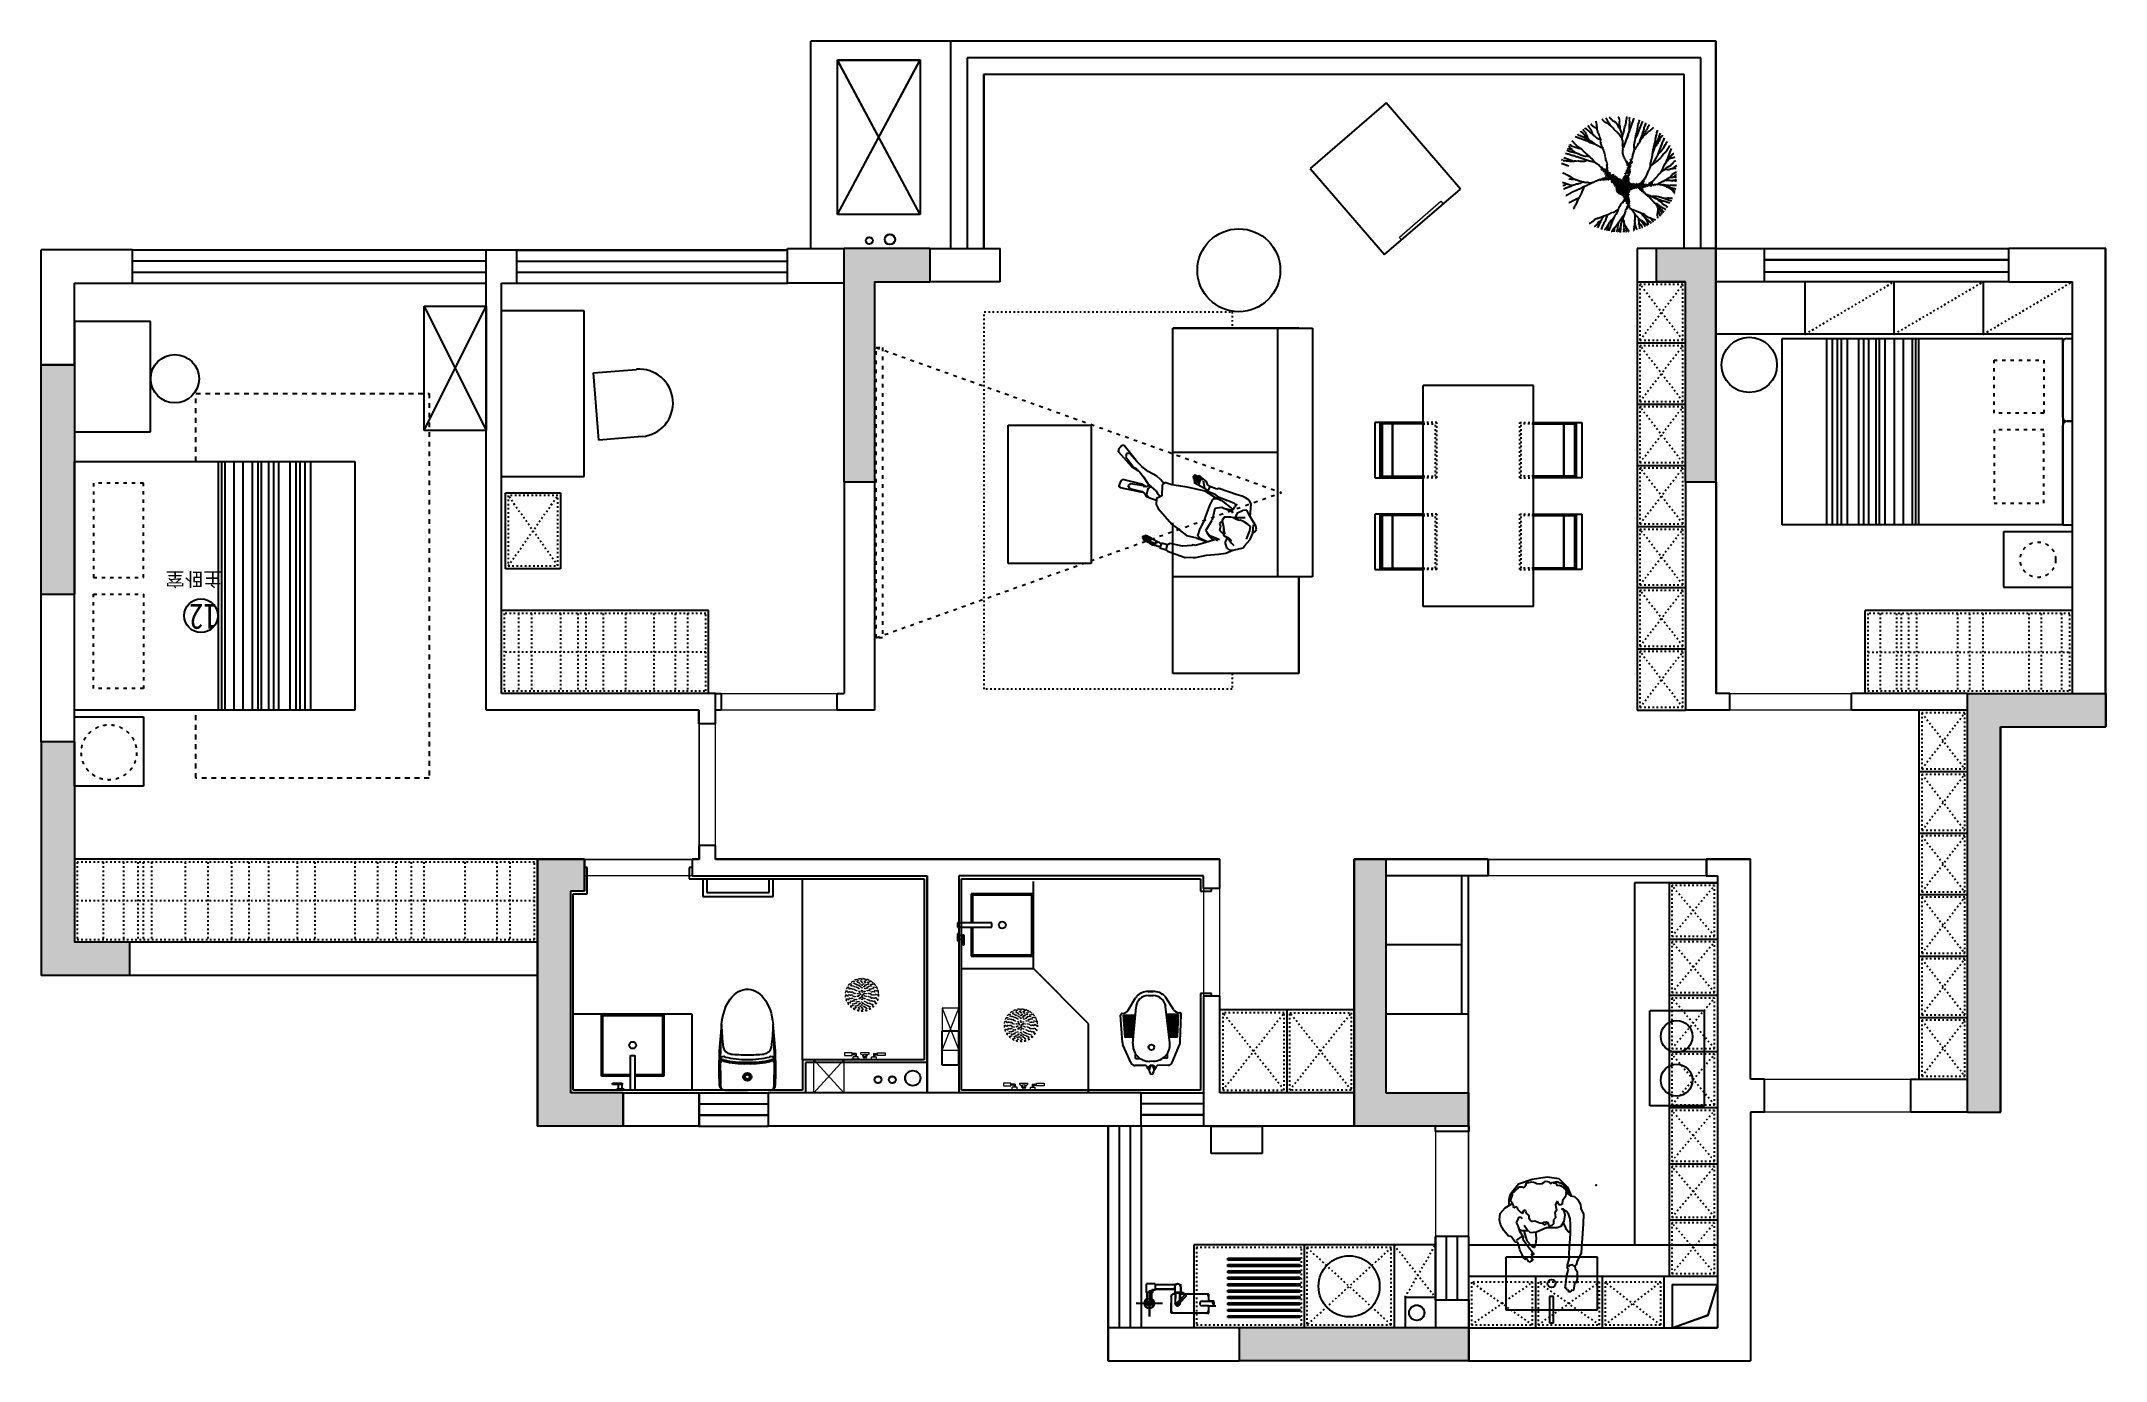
# Model space of a CAD drawing. Header units: inches. Extents: x -50945 to 250244, y -404780 to 18493.
# Drawn here: x 149918 to 164858, y -28350 to -18801 of the extents above; entities that cross this region are included whole.
import ezdxf

# ---------------------------------------------------------------- set-up
doc = ezdxf.new("R2010")
doc.units = ezdxf.units.IN
doc.header["$MEASUREMENT"] = 0
for name, pattern in [('ACAD_ISO03W100', [30, 12, -18]), ('iGo户型优化10', [30, 12, -18]), ('iGo户型优化15', [2, 1, -1])]:
    doc.linetypes.add(name, pattern=pattern)
for name, color, linetype in [('EVH 立面填充', 8, 'Continuous'), ('IBS-003-建筑窗框', 3, 'Continuous'), ('IBS-182-原建筑非承重墙', 150, 'Continuous'), ('IBS-200-原建筑承重墙柱', 200, 'Continuous'), ('IBS-63-原建筑窗', 63, 'Continuous'), ('IDS-030-造型完成面(看线)', 30, 'Continuous'), ('IDS-040-固定高家具', 40, 'Continuous'), ('IFF-31-卫浴洁具', 31, 'Continuous'), ('IFF-51-活动家具', 51, 'Continuous'), ('iGo户型优化', 7, 'Continuous'), ('房间编号', 50, 'Continuous')]:
    doc.layers.add(name, color=color, linetype=linetype)
doc.layers.add('天棚材质标注', color=2, linetype='Continuous', lineweight=5)
doc.layers.add('门', color=65, linetype='Continuous', lineweight=13)
doc.styles.add('ARI', font='', dxfattribs={"width": 0.8, "height": 200})
doc.styles.add('MtXpl_Arial_Unicode_', font='Arial Unicode.ttf')
doc.styles.get('ARI').set_extended_font_data('SimSun')

# ---------------------------------------------------------------- blocks, each defined once
blk = doc.blocks.new('fbgb')
at = {"layer": 'EVH 立面填充'}
h = blk.add_hatch(color=1, dxfattribs=at)
h.dxf.hatch_style = 1
h.paths.add_polyline_path([(53017, -120640), (53417, -120640), (53417, -120400), (52797, -120400), (52797, -122090), (53017, -122090)])
h = blk.add_hatch(color=1, dxfattribs=at)
h.dxf.hatch_style = 1
h.paths.add_polyline_path([(58887, -120640), (58887, -122090), (59107, -122090), (59107, -120400), (58677, -120400), (58677, -120640)])
h = blk.add_hatch(color=1, dxfattribs=at)
h.dxf.hatch_style = 1
h.paths.add_polyline_path([(46987, -122900), (47227, -122900), (47227, -121240), (46987, -121240)])
h = blk.add_hatch(color=1, dxfattribs=at)
h.dxf.hatch_style = 1
h.paths.add_polyline_path([(61167, -123860), (61927, -123860), (61927, -123620), (60927, -123620), (60927, -126650), (61167, -126650)])
h = blk.add_hatch(color=1, dxfattribs=at)
h.dxf.hatch_style = 1
h.paths.add_polyline_path([(47227, -125420), (47227, -123970), (46987, -123970), (46987, -125660), (47627, -125660), (47627, -125420)])
h = blk.add_hatch(color=1, dxfattribs=at)
h.dxf.hatch_style = 1
h.paths.add_polyline_path([(50577, -126750), (51197, -126750), (51197, -126510), (50817, -126510), (50817, -125050), (50917, -125050), (50917, -124820), (50577, -124820)])
h = blk.add_hatch(color=1, dxfattribs=at)
h.dxf.hatch_style = 1
h.paths.add_polyline_path([(57317, -126750), (57317, -126510), (56717, -126510), (56717, -124820), (56487, -124820), (56487, -126750)])
h = blk.add_hatch(color=1, dxfattribs=at)
h.dxf.hatch_style = 1
h.paths.add_polyline_path([(55657, -128210), (55657, -128449), (57317, -128449), (57317, -128210)])
at = {"color": 1}
for p, q in [((56816, -120317), (57116, -120057)), ((57133, -120077), (56832, -120336)), ((57116, -120057), (57133, -120077)), ((56832, -120336), (56816, -120317)), ((52800, -126221, 0), (52800, -126239, 0)), ((52855, -126221, 0), (52800, -126221, 0)), ((52800, -126221, 0), (52800, -126221, 0)), ((52800, -126239, 0), (52855, -126239, 0)), ((52855, -126239, 0), (52855, -126221, 0)), ((52885, -126226, 0), (52855, -126226, 0)), ((52877, -126234, 0), (52855, -126234, 0)), ((52877, -126234, 0), (52877, -126246, 0)), ((52885, -126226, 0), (52885, -126246, 0)), ((52918, -126230, 0), (52918, -126219, 0)), ((52918, -126219, 0), (52978, -126219, 0)), ((52935, -126239, 0), (52930, -126239, 0)), ((52935, -126239, 0), (52934, -126234, 0)), ((52960, -126239, 0), (52960, -126234, 0)), ((52965, -126239, 0), (52960, -126239, 0)), ((52978, -126229, 0), (52978, -126219, 0)), ((53009, -126226, 0), (53039, -126226, 0)), ((53009, -126226, 0), (53009, -126246, 0)), ((53017, -126234, 0), (53017, -126246, 0)), ((53017, -126234, 0), (53039, -126234, 0)), ((53039, -126239, 0), (53039, -126221, 0)), ((53039, -126221, 0), (53094, -126221, 0)), ((53094, -126239, 0), (53039, -126239, 0)), ((53094, -126221, 0), (53094, -126239, 0)), ((53094, -126221, 0), (53094, -126221, 0)), ((52912, -126267, 0), (52850, -126267, 0)), ((52850, -126267, 0), (52850, -126270, 0)), ((52912, -126270, 0), (52850, -126270, 0)), ((52899, -126250, 0), (52864, -126250, 0)), ((52864, -126267, 0), (52864, -126250, 0)), ((52888, -126246, 0), (52874, -126246, 0)), ((52874, -126246, 0), (52874, -126250, 0)), ((52888, -126246, 0), (52888, -126250, 0)), ((52899, -126267, 0), (52899, -126250, 0)), ((52912, -126267, 0), (52912, -126270, 0)), ((52912, -126270), (52982, -126270)), ((52935, -126267, 0), (52960, -126267, 0)), ((52935, -126267, 0), (52935, -126270, 0)), ((52960, -126270, 0), (52935, -126270, 0)), ((52940, -126255, 0), (52940, -126267, 0)), ((52955, -126255, 0), (52955, -126267, 0)), ((52960, -126267, 0), (52960, -126270, 0)), ((52982, -126267, 0), (53044, -126267, 0)), ((52982, -126267, 0), (52982, -126270, 0)), ((52982, -126270, 0), (53044, -126270, 0)), ((52996, -126267, 0), (52996, -126250, 0)), ((52996, -126250, 0), (53031, -126250, 0)), ((53006, -126246, 0), (53006, -126250, 0)), ((53006, -126246, 0), (53020, -126246, 0)), ((53020, -126246, 0), (53020, -126250, 0)), ((53031, -126267, 0), (53031, -126250, 0)), ((53044, -126267, 0), (53044, -126270, 0)), ((53950, -126441, 0), (53950, -126459, 0)), ((54005, -126441, 0), (53950, -126441, 0)), ((53950, -126441, 0), (53950, -126441, 0)), ((53950, -126459, 0), (54005, -126459, 0)), ((54062, -126487, 0), (54000, -126487, 0)), ((54000, -126487, 0), (54000, -126490, 0)), ((54062, -126490, 0), (54000, -126490, 0)), ((54005, -126459, 0), (54005, -126441, 0)), ((54035, -126446, 0), (54005, -126446, 0)), ((54027, -126454, 0), (54005, -126454, 0)), ((54049, -126470, 0), (54014, -126470, 0)), ((54014, -126487, 0), (54014, -126470, 0)), ((54038, -126466, 0), (54024, -126466, 0)), ((54024, -126466, 0), (54024, -126470, 0)), ((54027, -126454, 0), (54027, -126466, 0)), ((54035, -126446, 0), (54035, -126466, 0)), ((54038, -126466, 0), (54038, -126470, 0)), ((54049, -126487, 0), (54049, -126470, 0)), ((54062, -126487, 0), (54062, -126490, 0)), ((54062, -126490, 0), (54132, -126490, 0)), ((54068, -126450), (54068, -126439)), ((54068, -126439), (54128, -126439)), ((54085, -126459), (54080, -126459)), ((54085, -126459), (54084, -126454)), ((54085, -126487), (54110, -126487)), ((54085, -126487), (54085, -126490)), ((54110, -126490), (54085, -126490)), ((54090, -126475), (54090, -126487)), ((54105, -126475), (54105, -126487)), ((54110, -126459), (54110, -126454)), ((54115, -126459), (54110, -126459)), ((54110, -126487), (54110, -126490)), ((54128, -126449), (54128, -126439)), ((54132, -126487, 0), (54194, -126487, 0)), ((54132, -126487, 0), (54132, -126490, 0)), ((54132, -126490, 0), (54194, -126490, 0)), ((54146, -126487, 0), (54146, -126470, 0)), ((54146, -126470, 0), (54181, -126470, 0)), ((54156, -126466, 0), (54156, -126470, 0)), ((54156, -126466, 0), (54170, -126466, 0)), ((54159, -126446, 0), (54189, -126446, 0)), ((54159, -126446, 0), (54159, -126466, 0)), ((54167, -126454, 0), (54167, -126466, 0)), ((54167, -126454, 0), (54189, -126454, 0)), ((54170, -126466, 0), (54170, -126470, 0)), ((54181, -126487, 0), (54181, -126470, 0)), ((54189, -126459, 0), (54189, -126441, 0)), ((54189, -126441, 0), (54244, -126441, 0)), ((54244, -126459, 0), (54189, -126459, 0)), ((54194, -126487, 0), (54194, -126490, 0)), ((54244, -126441, 0), (54244, -126459, 0)), ((54244, -126441, 0), (54244, -126441, 0))]:
    blk.add_line(p, q, dxfattribs=at)
at = {"color": 1, "linetype": 'ACAD_ISO03W100'}
for centre, radius in [((52927, -125801, 0), 120), ((52927, -125801, 0), 118), ((52819, -125772, 0), 3), ((52827, -125781, 0), 3), ((52830, -125745, 0), 3), ((52835, -125756, 0), 3), ((52838, -125778, 0), 3), ((52847, -125755, 0), 3), ((52848, -125722, 0), 3), ((52848, -125780, 0), 3), ((52850, -125734, 0), 3), ((52857, -125758, 0), 3), ((52858, -125779, 0), 3), ((52862, -125736, 0), 3), ((52867, -125787, 0), 3), ((52869, -125759, 0), 3), ((52870, -125716, 0), 3), ((52871, -125704, 0), 3), ((52872, -125740, 0), 3), ((52876, -125790, 0), 3), ((52877, -125765, 0), 3), ((52881, -125722, 0), 3), ((52884, -125743, 0), 3), ((52886, -125769, 0), 3), ((52891, -125727, 0), 3), ((52894, -125705, 0), 3), ((52895, -125748, 0), 3), ((52896, -125791, 0), 3), ((52898, -125693, 0), 3), ((52903, -125712, 0), 3), ((52904, -125754, 0), 3), ((52905, -125733, 0), 3), ((52908, -125775, 0), 3), ((52911, -125786, 0), 3), ((52913, -125720, 0), 3), ((52916, -125795, 0), 3), ((52917, -125740, 0), 3), ((52920, -125700, 0), 3), ((52927, -125689, 0), 3), ((52927, -125709, 0), 3), ((52927, -125729, 0), 3), ((52927, -125749, 0), 3), ((52927, -125769, 0), 3), ((52929, -125779, 0), 3), ((52937, -125720, 0), 3), ((52937, -125795, 0), 3), ((52942, -125741, 0), 3), ((52945, -125789, 0), 3), ((52946, -125775, 0), 3), ((52947, -125701, 0), 3), ((52949, -125733, 0), 3), ((52949, -125754, 0), 3), ((52951, -125712, 0), 3), ((52956, -125693, 0), 3), ((52957, -125791, 0), 3), ((52959, -125726, 0), 3), ((52963, -125751, 0), 3), ((52967, -125769, 0), 3), ((52969, -125743, 0), 3), ((52972, -125710, 0), 3), ((52973, -125722, 0), 3), ((52977, -125790, 0), 3), ((52979, -125738, 0), 3), ((52980, -125769, 0), 3), ((52983, -125704, 0), 3), ((52985, -125759, 0), 3), ((52988, -125792, 0), 3), ((52992, -125736, 0), 3), ((52994, -125725, 0), 3), ((52995, -125756, 0), 3), ((52995, -125779, 0), 3), ((53005, -125777, 0), 3), ((53006, -125722, 0), 3), ((53006, -125755, 0), 3), ((53012, -125745, 0), 3), ((53016, -125778, 0), 3), ((53023, -125769, 0), 3), ((53024, -125745, 0), 3), ((53029, -125795, 0), 3), ((53035, -125772, 0), 3), ((52815, -125801, 0), 3), ((52819, -125830, 0), 3), ((52825, -125808, 0), 3), ((52830, -125834, 0), 3), ((52830, -125857, 0), 3), ((52835, -125801, 0), 3), ((52838, -125825, 0), 3), ((52842, -125858, 0), 3), ((52845, -125803, 0), 3), ((52847, -125847, 0), 3), ((52848, -125881, 0), 3), ((52849, -125826, 0), 3), ((52855, -125801, 0), 3), ((52858, -125824, 0), 3), ((52859, -125847, 0), 3), ((52859, -125878, 0), 3), ((52862, -125866, 0), 3), ((52865, -125811, 0), 3), ((52869, -125844, 0), 3), ((52871, -125898, 0), 3), ((52874, -125834, 0), 3), ((52874, -125864, 0), 3), ((52876, -125813, 0), 3), ((52881, -125881, 0), 3), ((52881, -125893, 0), 3), ((52884, -125860, 0), 3), ((52886, -125834, 0), 3), ((52890, -125851, 0), 3), ((52894, -125877, 0), 3), ((52896, -125811, 0), 3), ((52898, -125910, 0), 3), ((52903, -125890, 0), 3), ((52904, -125848, 0), 3), ((52905, -125804, 0), 3), ((52905, -125870, 0), 3), ((52907, -125901, 0), 3), ((52908, -125827, 0), 3), ((52912, -125862, 0), 3), ((52915, -125820, 0), 3), ((52917, -125883, 0), 3), ((52927, -125801, 0), 5), ((52927, -125813, 0), 3), ((52927, -125833, 0), 3), ((52927, -125853, 0), 3), ((52927, -125873, 0), 3), ((52927, -125893, 0), 3), ((52927, -125913, 0), 3), ((52933, -125903, 0), 3), ((52934, -125822, 0), 3), ((52936, -125863, 0), 3), ((52940, -125882, 0), 3), ((52946, -125827, 0), 3), ((52948, -125808, 0), 3), ((52949, -125848, 0), 3), ((52949, -125870, 0), 3), ((52951, -125890, 0), 3), ((52956, -125910, 0), 3), ((52957, -125811, 0), 3), ((52959, -125854, 0), 3), ((52959, -125898, 0), 3), ((52962, -125875, 0), 3), ((52967, -125834, 0), 3), ((52969, -125860, 0), 3), ((52973, -125881, 0), 3), ((52977, -125813, 0), 3), ((52977, -125838, 0), 3), ((52982, -125862, 0), 3), ((52983, -125886, 0), 3), ((52983, -125898, 0), 3), ((52985, -125844, 0), 3), ((52987, -125816, 0), 3), ((52992, -125866, 0), 3), ((52995, -125824, 0), 3), ((52997, -125844, 0), 3), ((52999, -125801, 0), 3), ((53003, -125869, 0), 3), ((53006, -125823, 0), 3), ((53006, -125847, 0), 3), ((53006, -125881, 0), 3), ((53009, -125800, 0), 3), ((53016, -125825, 0), 3), ((53018, -125847, 0), 3), ((53019, -125801, 0), 3), ((53024, -125857, 0), 3), ((53027, -125821, 0), 3), ((53035, -125830, 0), 3), ((53039, -125801, 0), 3), ((54077, -126021, 0), 120), ((54077, -126021, 0), 118), ((53998, -125942, 0), 3), ((54020, -125936, 0), 3), ((54021, -125924, 0), 3), ((54031, -125942, 0), 3), ((54044, -125925, 0), 3), ((54048, -125913, 0), 3), ((54053, -125932, 0), 3), ((54063, -125940, 0), 3), ((54070, -125920, 0), 3), ((54077, -125909, 0), 3), ((54077, -125929, 0), 3), ((54087, -125940, 0), 3), ((54097, -125921, 0), 3), ((54101, -125932, 0), 3), ((54106, -125913, 0), 3), ((54109, -125946, 0), 3), ((54122, -125930, 0), 3), ((54123, -125942, 0), 3), ((54133, -125924, 0), 3), ((54144, -125945, 0), 3), ((54156, -125942, 0), 3), ((53965, -126021, 0), 3), ((53969, -125992, 0), 3), ((53969, -126050, 0), 3), ((53975, -126028, 0), 3), ((53977, -126001, 0), 3), ((53980, -125965, 0), 3), ((53980, -126054, 0), 3), ((53980, -126077, 0), 3), ((53985, -125976, 0), 3), ((53985, -126021, 0), 3), ((53988, -125998, 0), 3), ((53988, -126045, 0), 3), ((53992, -126078, 0), 3), ((53995, -126023, 0), 3), ((53997, -125975, 0), 3), ((53997, -126067, 0), 3), ((53998, -126000, 0), 3), ((53999, -126046, 0), 3), ((54000, -125954, 0), 3), ((54005, -126021, 0), 3), ((54007, -125978, 0), 3), ((54008, -125999, 0), 3), ((54008, -126044, 0), 3), ((54009, -126067, 0), 3), ((54012, -125956, 0), 3), ((54012, -126086, 0), 3), ((54015, -126031, 0), 3), ((54017, -126007, 0), 3), ((54019, -125979, 0), 3), ((54019, -126064, 0), 3), ((54022, -125960, 0), 3), ((54024, -126054, 0), 3), ((54024, -126084, 0), 3), ((54026, -126010, 0), 3), ((54026, -126033, 0), 3), ((54027, -125985, 0), 3), ((54034, -125963, 0), 3), ((54034, -126080, 0), 3), ((54036, -125989, 0), 3), ((54036, -126054, 0), 3), ((54040, -126071, 0), 3), ((54041, -125947, 0), 3), ((54045, -125968, 0), 3), ((54046, -126011, 0), 3), ((54046, -126031, 0), 3), ((54054, -125974, 0), 3), ((54054, -126068, 0), 3), ((54055, -125953, 0), 3), ((54055, -126024, 0), 3), ((54055, -126090, 0), 3), ((54058, -125995, 0), 3), ((54058, -126047, 0), 3), ((54061, -126006, 0), 3), ((54062, -126082, 0), 3), ((54065, -126040, 0), 3), ((54066, -126015, 0), 3), ((54067, -125960, 0), 3), ((54077, -126021, 0), 5), ((54077, -125949, 0), 3), ((54077, -125969, 0), 3), ((54077, -125989, 0), 3), ((54077, -126033, 0), 3), ((54077, -126053, 0), 3), ((54077, -126073, 0), 3), ((54077, -126093, 0), 3), ((54079, -125999, 0), 3), ((54084, -126042, 0), 3), ((54086, -126083, 0), 3), ((54087, -126015, 0), 3), ((54092, -125961, 0), 3), ((54095, -126009, 0), 3), ((54096, -125995, 0), 3), ((54096, -126047, 0), 3), ((54098, -126028, 0), 3), ((54099, -125953, 0), 3), ((54099, -125974, 0), 3), ((54099, -126068, 0), 3), ((54099, -126090, 0), 3), ((54107, -126011, 0), 3), ((54107, -126031, 0), 3), ((54109, -126074, 0), 3), ((54112, -126095, 0), 3), ((54113, -125971, 0), 3), ((54117, -125989, 0), 3), ((54117, -126054, 0), 3), ((54119, -125963, 0), 3), ((54119, -126080, 0), 3), ((54127, -126010, 0), 3), ((54127, -126033, 0), 3), ((54127, -126058, 0), 3), ((54129, -125958, 0), 3), ((54130, -125989, 0), 3), ((54132, -126082, 0), 3), ((54135, -125979, 0), 3), ((54135, -126064, 0), 3), ((54137, -126036, 0), 3), ((54138, -126012, 0), 3), ((54142, -125956, 0), 3), ((54142, -126086, 0), 3), ((54145, -125976, 0), 3), ((54145, -125999, 0), 3), ((54145, -126044, 0), 3), ((54147, -126064, 0), 3), ((54149, -126021, 0), 3), ((54153, -126089, 0), 3), ((54155, -125997, 0), 3), ((54156, -125975, 0), 3), ((54156, -126043, 0), 3), ((54156, -126067, 0), 3), ((54159, -126020, 0), 3), ((54162, -125965, 0), 3), ((54166, -125998, 0), 3), ((54166, -126045, 0), 3), ((54168, -126067, 0), 3), ((54169, -126021, 0), 3), ((54173, -125989, 0), 3), ((54174, -125965, 0), 3), ((54174, -126077, 0), 3), ((54177, -126041, 0), 3), ((54179, -126015, 0), 3), ((54185, -125992, 0), 3), ((54185, -126050, 0), 3), ((54189, -126021, 0), 3), ((53998, -126101, 0), 3), ((54009, -126098, 0), 3), ((54021, -126118, 0), 3), ((54031, -126101, 0), 3), ((54031, -126113, 0), 3), ((54044, -126097, 0), 3), ((54048, -126130, 0), 3), ((54053, -126110, 0), 3), ((54057, -126121, 0), 3), ((54067, -126103, 0), 3), ((54077, -126113, 0), 3), ((54077, -126133, 0), 3), ((54083, -126123, 0), 3), ((54090, -126102, 0), 3), ((54101, -126110, 0), 3), ((54106, -126130, 0), 3), ((54109, -126118, 0), 3), ((54123, -126101, 0), 3), ((54133, -126106, 0), 3), ((54133, -126118, 0), 3), ((54156, -126101, 0), 3)]:
    blk.add_circle(centre, radius, dxfattribs=at)
at = {"color": 1}
for centre in [(52947, -126239, 0), (54097, -126459, 0)]:
    blk.add_circle(centre, 9.39, dxfattribs=at)
for centre, radius, start, end in [((52933, -126207, 0), 27.5, 237.0456, 273.1674), ((52947, -126239, 0), 17.5, 180.0061, 244.6292), ((52947, -126239, 0), 12.5, 180.0061, 0.0061), ((52947, -126239, 0), 17.5, 295.3831, 0.0061), ((52959, -126195, 0), 38.6, 270.397, 298.9818), ((54083, -126427, 0), 27.5, 237.0456, 273.1674), ((54097, -126459, 0), 17.5, 180.0061, 244.6292), ((54097, -126459, 0), 12.5, 180.0061, 0.0061), ((54097, -126459, 0), 17.5, 295.3831, 0.0061), ((54109, -126415, 0), 38.6, 270.397, 298.9818)]:
    blk.add_arc(centre, radius, start, end, dxfattribs=at)
for p in [(58537, -121083), (58537, -121526), (58537, -121969), (58537, -122412), (58537, -122854), (58537, -123297), (60577, -124185), (60577, -124630), (60577, -125075), (60577, -125520), (60577, -125965)]:
    blk.add_point(p, dxfattribs=at)
at = {"layer": 'IBS-003-建筑窗框', "color": 1, "ltscale": 10}
for p, q in [((59107, -118900), (53567, -118900)), ((53567, -118900), (53567, -120400)), ((59107, -120400), (59107, -118900)), ((58877, -119140), (53807, -119140)), ((53807, -119140), (53807, -120400)), ((58877, -120400), (58877, -119140)), ((47647, -120409), (50207, -120409)), ((50427, -120410), (52387, -120410)), ((59457, -120400), (61227, -120400)), ((47647, -120650), (50207, -120650)), ((50427, -120650), (52387, -120650)), ((61227, -120640), (59457, -120640)), ((51747, -126510), (52247, -126510)), ((54947, -126510), (55397, -126510)), ((51747, -126750), (52247, -126750)), ((54707, -126750), (54707, -128210)), ((55397, -126750), (54947, -126750)), ((54947, -126750), (54947, -128210))]:
    blk.add_line(p, q, dxfattribs=at)
at = {"layer": 'IBS-182-原建筑非承重墙', "color": 1}
for p, q in [((52557, -120400), (52557, -118900)), ((53567, -118900), (52557, -118900)), ((52749, -119035), (53348, -119035)), ((52749, -120154), (52749, -119035)), ((52749, -120154), (53348, -119035)), ((53348, -120154), (52749, -119035)), ((53348, -119035), (53348, -120154)), ((53348, -120154), (52749, -120154)), ((47647, -120409), (46987, -120409)), ((46987, -121240), (46987, -120410)), ((47647, -120650), (47647, -120409)), ((50207, -120409), (50427, -120409)), ((50207, -123740), (50207, -120410)), ((50427, -120409), (50427, -120650)), ((52387, -120650), (52387, -120400)), ((52387, -120400), (52797, -120400)), ((53417, -120400), (53927, -120400)), ((53927, -120640), (53927, -120400)), ((58677, -120400), (58537, -120400)), ((58537, -120400), (58537, -120640)), ((58677, -120640), (58677, -120400)), ((59107, -120400), (59457, -120400)), ((59457, -120640), (59457, -120400)), ((61927, -120400), (61227, -120400)), ((61227, -120640), (61227, -120400)), ((61927, -123620), (61927, -120400)), ((47227, -121240), (47227, -120650)), ((47227, -120650), (47647, -120650)), ((50317, -123620), (50317, -120650)), ((50317, -120650), (50427, -120650)), ((52797, -120650), (52387, -120650)), ((53927, -120640), (53417, -120640)), ((58537, -120640), (58677, -120640)), ((59457, -120640), (59107, -120640)), ((61227, -120640), (61687, -120640)), ((61687, -123620), (61687, -120640)), ((52797, -122090), (52797, -123620)), ((53017, -122090), (53017, -123740)), ((58887, -122090), (58887, -123740)), ((59107, -122090), (59107, -123620)), ((46987, -123970), (46987, -122900)), ((47227, -123970), (47227, -122900)), ((51867, -123620), (50317, -123620)), ((51867, -123840), (51867, -123620)), ((51867, -123620), (51907, -123620)), ((51867, -123740), (51867, -123620)), ((51907, -123620), (51907, -123740)), ((52747, -123740), (52747, -123620)), ((52747, -123620), (52797, -123620)), ((59207, -123620), (59107, -123620)), ((59207, -123740), (59207, -123620)), ((60087, -123740), (60087, -123620)), ((60927, -123620), (60087, -123620)), ((51747, -123740), (50207, -123740)), ((51747, -123840), (51747, -123740)), ((51867, -123840), (51747, -123840)), ((51907, -123740), (51867, -123740)), ((53017, -123740), (52747, -123740)), ((59207, -123740), (58887, -123740)), ((60927, -123740), (60087, -123740)), ((51867, -124720), (51747, -124720)), ((51747, -124720), (51747, -124820)), ((51867, -124820), (51867, -124720)), ((51747, -124820), (51697, -124820)), ((51697, -124820), (51697, -124940)), ((55517, -124820), (51867, -124820)), ((55517, -125030), (55517, -124820)), ((57457, -124820), (56717, -124820)), ((57457, -124820), (57457, -124940)), ((59357, -124820), (59037, -124820)), ((59037, -124820), (59037, -124940)), ((59357, -126410), (59357, -124820)), ((51697, -124940), (53397, -124940)), ((53397, -124940), (53397, -126510)), ((55397, -124940), (53627, -124940)), ((53627, -124940), (53627, -126510)), ((55397, -125030), (55397, -124940)), ((55517, -125030), (55397, -125030)), ((57457, -124940), (56717, -124940)), ((59037, -124940), (59117, -124940)), ((59117, -124940), (59117, -128210)), ((50577, -125420), (47627, -125420)), ((50577, -125660), (47627, -125660)), ((55517, -125810), (55397, -125810)), ((55397, -125810), (55397, -126750)), ((55517, -126510), (55517, -125810)), ((52517, -126290), (52517, -126510)), ((53397, -126290), (52517, -126290)), ((51197, -126510), (51747, -126510)), ((51747, -126510), (51747, -126750)), ((53627, -126510), (52247, -126510)), ((52247, -126510), (52247, -126750)), ((54947, -126510), (53627, -126510)), ((54947, -126750), (54947, -126510)), ((56487, -126510), (55517, -126510)), ((59457, -126410), (59357, -126410)), ((59457, -126650), (59457, -126410)), ((60517, -126650), (60517, -126410)), ((60517, -126410), (60927, -126410)), ((59457, -126650), (59357, -126650)), ((59357, -126650), (59357, -128449)), ((60927, -126650), (60517, -126650)), ((51747, -126750), (51197, -126750)), ((54707, -126750), (52247, -126750)), ((54947, -126750), (54707, -126750)), ((56487, -126750), (55397, -126750)), ((57077, -126790), (57077, -126750)), ((57317, -126790), (57077, -126790)), ((57317, -126750), (57317, -126790)), ((57317, -127550), (57077, -127550)), ((57077, -127550), (57077, -128210)), ((57317, -127550), (57317, -128210)), ((58729, -127837), (58729, -128210)), ((58729, -127837), (59117, -127837)), ((55102, -128034), (54911, -128033)), ((54985, -127949), (54986, -127893)), ((54985, -127949), (54985, -127956)), ((54985, -127949), (54985, -127956)), ((54985, -127956), (54985, -127949)), ((54985, -127949), (54985, -127956)), ((54985, -127956), (54985, -127949)), ((54990, -127956), (54985, -127956)), ((54985, -127956), (54990, -127956)), ((55028, -127956), (54985, -127956)), ((54985, -127956), (54990, -127956)), ((55024, -127956), (54985, -127956)), ((55022, -127893), (54986, -127893)), ((54989, -128034), (54990, -127956)), ((54990, -127956), (54989, -128003)), ((54990, -127956), (54989, -128003)), ((55024, -127956), (54990, -127956)), ((55007, -127938), (55006, -128129)), ((55048, -127893), (55022, -127893)), ((55023, -128034), (55024, -127956)), ((55024, -128003), (55024, -127935)), ((55024, -127935), (55028, -127935)), ((55028, -127935), (55024, -127935)), ((55024, -127935), (55024, -127956)), ((55028, -127956), (55024, -127956)), ((55024, -128003), (55024, -127956)), ((55024, -127956), (55028, -127956)), ((55028, -127935), (55028, -127956)), ((55028, -127949), (55028, -127935)), ((55028, -127949), (55028, -127956)), ((55028, -127956), (55028, -127949)), ((55041, -127935), (55048, -127935)), ((55048, -127893), (55048, -127935)), ((55048, -127898), (55200, -127898)), ((55191, -127932), (55048, -127932)), ((55048, -127932), (55050, -127932)), ((55048, -127933), (55048, -127932)), ((55048, -127932), (55050, -127932)), ((55048, -127933), (55048, -127932)), ((55163, -127974), (55163, -128102)), ((55163, -127974), (55163, -128082)), ((55163, -127986), (55163, -128082)), ((55194, -127966), (55184, -127966)), ((55200, -127898), (55191, -127898)), ((55191, -127898), (55191, -127932)), ((55200, -127898), (55191, -127898)), ((55191, -127898), (55191, -127932)), ((55191, -127932), (55191, -127915)), ((55191, -127932), (55191, -127956)), ((55191, -127932), (55191, -127963)), ((55191, -127932), (55191, -127963)), ((55191, -127956), (55233, -127956)), ((55194, -127966), (55194, -127956)), ((55228, -127956), (55194, -127956)), ((55194, -127956), (55194, -128034)), ((55194, -127966), (55194, -128034)), ((55194, -128039), (55194, -128034)), ((55194, -128034), (55194, -128039)), ((55206, -128030), (55266, -127970)), ((55215, -128039), (55276, -127979)), ((55228, -128026), (55215, -128039)), ((55228, -127966), (55228, -127956)), ((55228, -128008), (55228, -127956)), ((55228, -127956), (55253, -127957)), ((55228, -127966), (55228, -127956)), ((55416, -127967), (55228, -127966)), ((55228, -127966), (55228, -128008)), ((55228, -128008), (55228, -127966)), ((55266, -127970), (55228, -128008)), ((55266, -127970), (55228, -128008)), ((55228, -128026), (55276, -127979)), ((55228, -128034), (55228, -128026)), ((55228, -128034), (55228, -128026)), ((55228, -128034), (55228, -128026)), ((55233, -127966), (55234, -127895)), ((55234, -127915), (55233, -127956)), ((55233, -127956), (55234, -127915)), ((55253, -127957), (55233, -127956)), ((55436, -127967), (55233, -127966)), ((55234, -127915), (55234, -127895)), ((55253, -127957), (55266, -127970)), ((55263, -127966), (55253, -127957)), ((55416, -127967), (55263, -127966)), ((55266, -127970), (55276, -127979)), ((55276, -127979), (55266, -127970)), ((55388, -128018), (55436, -128018)), ((55436, -127967), (55416, -127967)), ((55436, -128018), (55436, -127967)), ((55436, -127975), (55436, -127967)), ((55436, -128018), (55436, -127987)), ((55436, -128018), (55436, -127987)), ((55436, -128018), (55468, -128018)), ((55475, -128018), (55436, -128018)), ((55475, -128018), (55436, -128018)), ((56857, -127990), (56857, -128210)), ((57077, -127990), (56857, -127990)), ((58789, -127897), (58789, -128210)), ((58789, -127897), (59117, -127897)), ((59050, -128118), (59117, -127897)), ((55163, -128082), (55163, -128102)), ((55163, -128102), (55436, -128103)), ((55163, -128102), (55183, -128103)), ((55183, -128103), (55416, -128103)), ((55183, -128103), (55416, -128103)), ((55436, -128052), (55388, -128052)), ((55428, -128103), (55436, -128103)), ((55436, -128083), (55436, -128052)), ((55436, -128052), (55468, -128052)), ((55436, -128103), (55436, -128052)), ((55436, -128052), (55487, -128052)), ((55436, -128103), (55436, -128052)), ((55436, -128052), (55468, -128052)), ((55468, -128052), (55476, -128052)), ((58789, -128210), (59050, -128118)), ((55657, -128210), (54707, -128210)), ((54707, -128210), (54707, -128449)), ((57317, -128210), (59117, -128210)), ((59117, -128210), (58789, -128210)), ((54707, -128449), (55657, -128449)), ((57317, -128449), (59357, -128449))]:
    blk.add_line(p, q, dxfattribs=at)
for centre, radius in [((52980, -120342), 25), ((53129, -120334), 37.5), ((53043, -126415), 25), ((53146, -126415), 25), ((53294, -126404), 55), ((55006, -128034), 34.9), ((56941, -128102), 55)]:
    blk.add_circle(centre, radius, dxfattribs=at)
for start, end in [(119.176, 180), (119.176, 180), (180, 0), (180, 0), (0, 60.5217), (0, 60.5217)]:
    blk.add_arc((55006, -128034), 34.9, start, end, dxfattribs=at)
for centre, major_axis, start_param, end_param in [((55006, -128034), (12.1, -12.1), 4.709751, 10.992936), ((55041, -127949), (9.66, -9.66), 2.353557, 3.924353), ((55184, -127986), (14.5, 14.5), 0.78276, 2.353557), ((55212, -127915), (15, -15), 2.986227, 3.924353), ((55211, -128034), (12.1, -12.1), 3.924353, 7.065946), ((55212, -127915), (15, -15), 0.78276, 2.986227), ((55211, -128034), (4.6, 4.6), 1.568158, 4.709751), ((55388, -128035), (12.1, 12.1), 0.78276, 3.924353), ((55416, -127987), (14.5, -14.5), 0.78276, 2.353557), ((55472, -128026), (6.72, 6.72), 1.236418, 3.470695), ((55450, -128035), (17.5, 17.5), -1.141223, -0.024085), ((55464, -128043), (6.72, 6.72), 4.378011, 6.612288), ((55183, -128082), (14.5, 14.5), 2.353557, 3.924353), ((55416, -128083), (14.5, -14.5), 5.495149, 7.065946)]:
    blk.add_ellipse(centre, major_axis=major_axis, ratio=1, start_param=start_param, end_param=end_param, dxfattribs=at)
at = {"layer": 'IBS-182-原建筑非承重墙', "color": 1, "extrusion": (0, 0, -1)}
for start_param, end_param in [(2.358832, 3.929629), (2.358832, 3.929629), (7.071221, 8.642018), (7.071221, 8.642018), (3.929629, 5.500425), (3.929629, 5.500425), (5.500425, 7.071221), (5.500425, 7.071221)]:
    blk.add_ellipse((55006, -128034), major_axis=(12.1, -12.1), ratio=1, start_param=start_param, end_param=end_param, dxfattribs=at)
at = {"layer": 'IBS-182-原建筑非承重墙', "color": 1}
blk.add_point((58240, -127179), dxfattribs=at)
at = {"layer": 'IBS-200-原建筑承重墙柱', "color": 1, "ltscale": 0.02}
for p, q in [((52797, -122090), (52797, -120400)), ((53417, -120400), (52797, -120400)), ((53417, -120400), (53417, -120640)), ((58677, -120640), (58677, -120400)), ((59107, -120400), (58677, -120400)), ((59107, -122090), (59107, -120400)), ((53017, -120640), (53017, -122090)), ((53017, -120640), (53417, -120640)), ((58887, -120640), (58677, -120640)), ((58887, -122090), (58887, -120640)), ((46987, -121240), (47227, -121240)), ((46987, -122900), (46987, -121240)), ((47227, -121240), (47227, -122900)), ((53017, -122090), (52797, -122090)), ((59107, -122090), (58887, -122090)), ((46987, -122900), (47227, -122900)), ((60927, -126650), (60927, -123620)), ((60927, -123620), (61927, -123620)), ((61927, -123620), (61927, -123860)), ((47227, -123970), (46987, -123970)), ((46987, -123970), (46987, -125660)), ((47227, -123970), (47227, -125420)), ((61167, -126650), (61167, -123860)), ((61167, -123860), (61927, -123860)), ((50917, -124820), (50577, -124820)), ((50577, -124820), (50577, -126750)), ((50917, -124820), (50917, -125050)), ((56487, -124820), (56487, -126750)), ((56717, -124820), (56487, -124820)), ((56717, -124820), (56717, -126510)), ((50917, -125050), (50817, -125050)), ((50817, -125050), (50817, -126510)), ((47627, -125420), (47227, -125420)), ((47627, -125660), (47627, -125420)), ((47627, -125660), (46987, -125660)), ((51197, -126510), (50817, -126510)), ((51197, -126510), (51197, -126750)), ((56717, -126510), (57317, -126510)), ((57317, -126750), (57317, -126510)), ((60927, -126650), (61167, -126650)), ((51197, -126750), (50577, -126750)), ((57317, -126750), (56487, -126750)), ((57317, -128210), (55657, -128210)), ((55657, -128210), (55657, -128449)), ((57317, -128210), (57317, -128449)), ((57317, -128449), (55657, -128449))]:
    blk.add_line(p, q, dxfattribs=at)
at = {"layer": 'IBS-63-原建筑窗', "color": 1}
for p, q in [((58997, -119020), (53687, -119020)), ((53687, -119020), (53687, -120400)), ((58997, -120400), (58997, -119020)), ((47647, -120489), (50207, -120489)), ((50427, -120490), (52387, -120490)), ((59457, -120480), (61227, -120480)), ((47647, -120570), (50207, -120570)), ((50427, -120570), (52387, -120570)), ((59457, -120568), (61227, -120568)), ((51747, -126590), (52247, -126590)), ((51747, -126670), (52247, -126670)), ((55397, -126590), (54947, -126590)), ((55397, -126670), (54947, -126670)), ((54787, -126750), (54787, -128210)), ((54867, -126750), (54867, -128210))]:
    blk.add_line(p, q, dxfattribs=at)
at = {"layer": 'IDS-030-造型完成面(看线)', "color": 1}
for p, q in [((50937, -124880), (50917, -124880)), ((50937, -125070), (50937, -124880)), ((51697, -124880), (51677, -124880)), ((51677, -124880), (51677, -124960)), ((51677, -124960), (53377, -124960)), ((53377, -124960), (53377, -126270)), ((53647, -126490), (53647, -124960)), ((53647, -124960), (55377, -124960)), ((55377, -124960), (55377, -125050)), ((55457, -125050), (55457, -125030)), ((50837, -126490), (50837, -125070)), ((50837, -125070), (50937, -125070)), ((55377, -125050), (55457, -125050)), ((55457, -125790), (55377, -125790)), ((55377, -125790), (55377, -126490)), ((55457, -125810), (55457, -125790)), ((53377, -126270), (52497, -126270)), ((52497, -126270), (52497, -126490)), ((52497, -126490), (50837, -126490)), ((55377, -126490), (53647, -126490))]:
    blk.add_line(p, q, dxfattribs=at)
at = {"layer": 'IDS-040-固定高家具', "color": 1}
for p, q in [((58537, -120640), (58537, -123740)), ((58537, -120640), (58887, -120640)), ((59752, -121020), (59752, -120640)), ((60397, -121020), (60397, -120640)), ((61042, -121020), (61042, -120640)), ((58537, -121083), (58887, -121083)), ((61687, -121020), (59107, -121020)), ((58537, -121526), (58887, -121526)), ((58537, -121969), (58887, -121969)), ((50346, -122717), (50346, -122167)), ((50346, -122167), (50746, -122167)), ((50746, -122167), (50746, -122717)), ((58537, -122412), (58887, -122412)), ((50746, -122717), (50346, -122717)), ((58537, -122854), (58887, -122854)), ((51817, -123020), (50317, -123020)), ((51817, -123620), (51817, -123020)), ((61687, -123020), (60187, -123020)), ((60187, -123620), (60187, -123020)), ((58537, -123297), (58887, -123297)), ((58537, -123740), (58887, -123740)), ((60577, -126410), (60577, -123740)), ((60577, -124185), (60927, -124185)), ((60577, -124630), (60927, -124630)), ((50577, -124820), (47227, -124820)), ((58767, -124990), (58767, -127837)), ((58767, -124990), (59117, -124990)), ((60577, -125075), (60927, -125075)), ((58767, -125397), (59117, -125397)), ((60577, -125520), (60927, -125520)), ((56487, -125910), (55517, -125910)), ((56002, -125910), (56002, -126510)), ((58767, -125804), (59117, -125804)), ((60577, -125965), (60927, -125965)), ((58767, -126210), (59117, -126210)), ((58767, -126617), (59117, -126617)), ((55453, -126750), (55823, -126750)), ((55453, -126950), (55453, -126750)), ((55823, -126750), (55823, -126950)), ((55823, -126950), (55453, -126950)), ((58767, -127024), (59117, -127024)), ((58767, -127430), (59117, -127430)), ((57077, -127610), (55327, -127610)), ((55327, -127610), (55327, -128210)), ((55575, -127706), (56096, -127706)), ((55575, -127720), (55575, -127706)), ((56096, -127720), (55575, -127720)), ((56096, -127706), (56096, -127720)), ((56127, -127610), (56127, -128210)), ((56777, -127610), (56777, -128210)), ((55575, -127752), (56096, -127752)), ((55575, -127766), (55575, -127752)), ((56096, -127766), (55575, -127766)), ((55575, -127798), (56096, -127798)), ((55575, -127813), (55575, -127798)), ((56096, -127813), (55575, -127813)), ((55575, -127845), (56096, -127845)), ((55575, -127859), (55575, -127845)), ((56096, -127859), (55575, -127859)), ((56096, -127752), (56096, -127766)), ((56096, -127798), (56096, -127813)), ((56096, -127845), (56096, -127859)), ((57317, -127837), (58729, -127837)), ((57800, -127837), (57800, -128210)), ((58284, -127837), (58284, -128210)), ((55575, -127891), (56096, -127891)), ((55575, -127906), (55575, -127891)), ((56096, -127906), (55575, -127906)), ((55575, -127938), (56096, -127938)), ((55575, -127952), (55575, -127938)), ((56096, -127952), (55575, -127952)), ((55575, -127984), (56096, -127984)), ((55575, -127998), (55575, -127984)), ((56096, -127998), (55575, -127998)), ((55575, -128030), (56096, -128030)), ((55575, -128045), (55575, -128030)), ((56096, -127891), (56096, -127906)), ((56096, -127938), (56096, -127952)), ((56096, -127984), (56096, -127998)), ((56096, -128030), (56096, -128045)), ((56096, -128045), (55575, -128045)), ((55575, -128077), (56096, -128077)), ((55575, -128091), (55575, -128077)), ((56096, -128091), (55575, -128091)), ((55575, -128123), (56096, -128123)), ((55575, -128137), (55575, -128123)), ((56096, -128137), (55575, -128137)), ((56096, -128077), (56096, -128091)), ((56096, -128123), (56096, -128137))]:
    blk.add_line(p, q, dxfattribs=at)
at = {"layer": 'IDS-040-固定高家具', "color": 1, "linetype": 'ACAD_ISO03W100'}
for p, q in [((58867, -120660), (58557, -120660)), ((58557, -120660), (58557, -121063)), ((58557, -121063), (58867, -120660)), ((58867, -121063), (58557, -120660)), ((58867, -121063), (58867, -120660)), ((59752, -121020), (60397, -120640)), ((60397, -121020), (61042, -120640)), ((61042, -121020), (61687, -120640)), ((58557, -121063), (58867, -121063)), ((58867, -121103), (58557, -121103)), ((58557, -121103), (58557, -121506)), ((58557, -121506), (58867, -121103)), ((58867, -121506), (58557, -121103)), ((58867, -121506), (58867, -121103)), ((58557, -121506), (58867, -121506)), ((58867, -121546), (58557, -121546)), ((58557, -121546), (58557, -121949)), ((58557, -121949), (58867, -121546)), ((58867, -121949), (58557, -121546)), ((58867, -121949), (58867, -121546)), ((58557, -121949), (58867, -121949)), ((58867, -121989), (58557, -121989)), ((58557, -121989), (58557, -122392)), ((58557, -122392), (58867, -121989)), ((58867, -122392), (58557, -121989)), ((58867, -122392), (58867, -121989)), ((50726, -122187), (50366, -122187)), ((50366, -122187), (50366, -122697)), ((50366, -122697), (50726, -122187)), ((50726, -122697), (50366, -122187)), ((50726, -122697), (50726, -122187)), ((58557, -122392), (58867, -122392)), ((58867, -122432), (58557, -122432)), ((58557, -122432), (58557, -122834)), ((58557, -122834), (58867, -122432)), ((58867, -122834), (58557, -122432)), ((58867, -122834), (58867, -122432)), ((50366, -122697), (50726, -122697)), ((58557, -122834), (58867, -122834)), ((58867, -122874), (58557, -122874)), ((58557, -122874), (58557, -123277)), ((58557, -123277), (58867, -122874)), ((58867, -123277), (58557, -122874)), ((58867, -123277), (58867, -122874)), ((51797, -123040), (50337, -123040)), ((50337, -123040), (50337, -123600)), ((50441, -123040), (50441, -123600)), ((50536, -123040), (50536, -123600)), ((50746, -123040), (50746, -123600)), ((50870, -123040), (50870, -123600)), ((50927, -123040), (50927, -123600)), ((51054, -123040), (51054, -123600)), ((51215, -123040), (51215, -123600)), ((51420, -123040), (51420, -123600)), ((51575, -123040), (51575, -123600)), ((51665, -123040), (51665, -123600)), ((51797, -123600), (51797, -123040)), ((61667, -123040), (60207, -123040)), ((60207, -123040), (60207, -123600)), ((60296, -123040), (60296, -123600)), ((60413, -123040), (60413, -123600)), ((60447, -123040), (60447, -123600)), ((60501, -123040), (60501, -123600)), ((60558, -123040), (60558, -123600)), ((60854, -123040), (60854, -123600)), ((60942, -123040), (60942, -123600)), ((61038, -123040), (61038, -123600)), ((61372, -123040), (61372, -123600)), ((61460, -123040), (61460, -123600)), ((61608, -123040), (61608, -123600)), ((61667, -123600), (61667, -123040)), ((51797, -123320), (50337, -123320)), ((58557, -123277), (58867, -123277)), ((58867, -123317), (58557, -123317)), ((58557, -123317), (58557, -123720)), ((58557, -123720), (58867, -123317)), ((58867, -123720), (58557, -123317)), ((58867, -123720), (58867, -123317)), ((60207, -123320), (61667, -123320)), ((50337, -123600), (51797, -123600)), ((60207, -123600), (61667, -123600)), ((58557, -123720), (58867, -123720)), ((60907, -123760), (60597, -123760)), ((60597, -123760), (60597, -124165)), ((60597, -124165), (60907, -123760)), ((60597, -123760), (60907, -124165)), ((60907, -124165), (60907, -123760)), ((60597, -124165), (60907, -124165)), ((60907, -124205), (60597, -124205)), ((60597, -124205), (60597, -124610)), ((60597, -124610), (60907, -124205)), ((60597, -124205), (60907, -124610)), ((60907, -124610), (60907, -124205)), ((60597, -124610), (60907, -124610)), ((60907, -124650), (60597, -124650)), ((60597, -124650), (60597, -125055)), ((60597, -125055), (60907, -124650)), ((60597, -124650), (60907, -125055)), ((60907, -125055), (60907, -124650)), ((50557, -124840), (47247, -124840)), ((47247, -124840), (47247, -125400)), ((47434, -124840), (47434, -125400)), ((47583, -124840), (47583, -125400)), ((47687, -124840), (47687, -125400)), ((47724, -124840), (47724, -125400)), ((47784, -124840), (47784, -125400)), ((48029, -124840), (48029, -125400)), ((48193, -124840), (48193, -125400)), ((48364, -124840), (48364, -125400)), ((48490, -124840), (48490, -125400)), ((48632, -124840), (48632, -125400)), ((48840, -124840), (48840, -125400)), ((48966, -124840), (48966, -125400)), ((49256, -124840), (49256, -125400)), ((49420, -124840), (49420, -125400)), ((49554, -124840), (49554, -125400)), ((49665, -124840), (49665, -125400)), ((49755, -124840), (49755, -125400)), ((50052, -124840), (50052, -125400)), ((50283, -124840), (50283, -125400)), ((50379, -124840), (50379, -125400)), ((50557, -125400), (50557, -124840)), ((59097, -125010), (58787, -125010)), ((58787, -125010), (58787, -125377)), ((58787, -125377), (59097, -125010)), ((59097, -125377), (58787, -125010)), ((59097, -125377), (59097, -125010)), ((50557, -125120), (47247, -125120)), ((60597, -125055), (60907, -125055)), ((60907, -125095), (60597, -125095)), ((60597, -125095), (60597, -125500)), ((60597, -125500), (60907, -125095)), ((60597, -125095), (60907, -125500)), ((60907, -125500), (60907, -125095)), ((47247, -125400), (50557, -125400)), ((58787, -125377), (59097, -125377)), ((59097, -125417), (58787, -125417)), ((58787, -125417), (58787, -125784)), ((58787, -125784), (59097, -125417)), ((59097, -125784), (58787, -125417)), ((59097, -125784), (59097, -125417)), ((60597, -125500), (60907, -125500)), ((60907, -125540), (60597, -125540)), ((60597, -125540), (60597, -125945)), ((60597, -125945), (60907, -125540)), ((60597, -125540), (60907, -125945)), ((60907, -125945), (60907, -125540)), ((58787, -125784), (59097, -125784)), ((55982, -125930), (55537, -125930)), ((55537, -125930), (55537, -126490)), ((55537, -126490), (55982, -125930)), ((55982, -126490), (55537, -125930)), ((55982, -126490), (55982, -125930)), ((56022, -126490), (56022, -125930)), ((56022, -125930), (56467, -125930)), ((56467, -126490), (56022, -125930)), ((56022, -126490), (56467, -125930)), ((56467, -125930), (56467, -126490)), ((59097, -125824), (58787, -125824)), ((58787, -125824), (58787, -126190)), ((58787, -126190), (59097, -125824)), ((59097, -126190), (58787, -125824)), ((59097, -126190), (59097, -125824)), ((60597, -125945), (60907, -125945)), ((60907, -125985), (60597, -125985)), ((60597, -125985), (60597, -126390)), ((60597, -126390), (60907, -125985)), ((60597, -125985), (60907, -126390)), ((60907, -126390), (60907, -125985)), ((58787, -126190), (59097, -126190)), ((59097, -126230), (58787, -126230)), ((58787, -126230), (58787, -126597)), ((58787, -126597), (59097, -126230)), ((59097, -126597), (58787, -126230)), ((59097, -126597), (59097, -126230)), ((60597, -126390), (60907, -126390)), ((55537, -126490), (55982, -126490)), ((56467, -126490), (56022, -126490)), ((58787, -126597), (59097, -126597)), ((59097, -126637), (58787, -126637)), ((58787, -126637), (58787, -127004)), ((58787, -127004), (59097, -126637)), ((59097, -127004), (58787, -126637)), ((59097, -127004), (59097, -126637)), ((58787, -127004), (59097, -127004)), ((59097, -127044), (58787, -127044)), ((58787, -127044), (58787, -127410)), ((58787, -127410), (59097, -127044)), ((59097, -127410), (58787, -127044)), ((59097, -127410), (59097, -127044)), ((58787, -127410), (59097, -127410)), ((59097, -127450), (58787, -127450)), ((58787, -127450), (58787, -127817)), ((58787, -127817), (59097, -127450)), ((59097, -127817), (58787, -127450)), ((59097, -127817), (59097, -127450)), ((56107, -127630), (55347, -127630)), ((55347, -127630), (55347, -128190)), ((56107, -128190), (56107, -127630)), ((56757, -127630), (56147, -127630)), ((56147, -127630), (56147, -128190)), ((56757, -127630), (56147, -128190)), ((56147, -127630), (56757, -128190)), ((56757, -128190), (56757, -127630)), ((56777, -127610), (57077, -127990)), ((56857, -127990), (57077, -127610)), ((57780, -127880), (57337, -127880)), ((57337, -127880), (57337, -128190)), ((57337, -128190), (57780, -127880)), ((57780, -128190), (57337, -127880)), ((57780, -128190), (57780, -127880)), ((58264, -127880), (57820, -127880)), ((57820, -127880), (57820, -128190)), ((57820, -128190), (58264, -127880)), ((58264, -128190), (57820, -127880)), ((58264, -128190), (58264, -127880)), ((58707, -127880), (58304, -127880)), ((58304, -127880), (58304, -128190)), ((58304, -128190), (58707, -127880)), ((58707, -128190), (58304, -127880)), ((58707, -128190), (58707, -127880)), ((58787, -127817), (59097, -127817)), ((55347, -128190), (56107, -128190)), ((56147, -128190), (56757, -128190)), ((57337, -128190), (57780, -128190)), ((57820, -128190), (58264, -128190)), ((58304, -128190), (58707, -128190))]:
    blk.add_line(p, q, dxfattribs=at)
at = {"layer": 'IDS-040-固定高家具', "color": 1}
for centre, radius in [((59348, -121242), 200), ((56452, -127910), 221)]:
    blk.add_circle(centre, radius, dxfattribs=at)
for p in [(59752, -121020), (60397, -121020), (61042, -121020)]:
    blk.add_point(p, dxfattribs=at)
at = {"layer": 'IFF-31-卫浴洁具', "color": 1, "ltscale": 0.02}
for p, q in [((51774, -124960), (51774, -125090)), ((51804, -124960), (51804, -125060)), ((52254, -125060), (52254, -124960)), ((52284, -125090), (52284, -124960)), ((52497, -126270), (52497, -124960)), ((54167, -125610), (54167, -124980)), ((51774, -125090), (52284, -125090)), ((51804, -125060), (52254, -125060)), ((53647, -125610), (54167, -125610)), ((54567, -126010), (54167, -125610)), ((51697, -125940), (50837, -125940)), ((51697, -126490), (51697, -125940)), ((59023, -125916), (58629, -125916)), ((58629, -126605), (58629, -125916)), ((59023, -126605), (59023, -125916)), ((54567, -126510), (54567, -126010)), ((51934, -126490), (52097, -126490)), ((52261, -126490), (52097, -126490)), ((59023, -126605), (58629, -126605)), ((58250, -127700), (57585, -127700)), ((57585, -127700), (57585, -128080)), ((58250, -128080), (58250, -127700)), ((57931, -127985), (57903, -127985)), ((57903, -127985), (57903, -128175)), ((57931, -128175), (57931, -127985)), ((57585, -128080), (58250, -128080)), ((57903, -128175), (57931, -128175))]:
    blk.add_line(p, q, dxfattribs=at)
at = {"layer": 'IFF-31-卫浴洁具', "color": 1}
for p, q in [((54167, -125070), (53717, -125070)), ((53717, -125070), (53717, -125280)), ((54167, -125520), (54167, -125070)), ((53867, -125280), (53617, -125280)), ((53617, -125280), (53617, -125310)), ((53617, -125310), (53867, -125310)), ((53717, -125310), (53717, -125520)), ((53867, -125310), (53867, -125280)), ((53627, -125360), (53617, -125360)), ((53617, -125360), (53617, -125410)), ((53617, -125410), (53627, -125410)), ((53627, -125410), (53627, -125360)), ((53627, -125400), (53627, -125370)), ((53627, -125370), (53657, -125370)), ((53657, -125400), (53627, -125400)), ((53657, -125370), (53657, -125400)), ((53667, -125370), (53657, -125370)), ((53657, -125370), (53657, -125440)), ((53657, -125440), (53667, -125440)), ((53667, -125440), (53667, -125370)), ((53717, -125520), (54167, -125520)), ((51042, -126390), (51042, -125940)), ((51042, -125940), (51492, -125940)), ((51492, -125940), (51492, -126390)), ((51252, -126240), (51282, -126240)), ((51252, -126490), (51252, -126240)), ((51282, -126240), (51282, -126490)), ((51252, -126390), (51042, -126390)), ((51492, -126390), (51282, -126390)), ((51122, -126440), (51192, -126440)), ((51122, -126450), (51122, -126440)), ((51192, -126450), (51122, -126450)), ((51152, -126480), (51202, -126480)), ((51152, -126490), (51152, -126480)), ((51202, -126490), (51152, -126490)), ((51192, -126450), (51162, -126450)), ((51162, -126450), (51162, -126480)), ((51162, -126480), (51192, -126480)), ((51192, -126440), (51192, -126450)), ((51192, -126480), (51192, -126450)), ((51202, -126480), (51202, -126490)), ((51282, -126490), (51252, -126490))]:
    blk.add_line(p, q, dxfattribs=at)
at = {"layer": 'IFF-31-卫浴洁具', "color": 1, "ltscale": 100}
for p, q in [((54998, -125776), (55033, -125776)), ((55033, -125776), (54998, -125776)), ((54854, -125911), (54906, -125822)), ((54887, -126152), (54910, -125889)), ((54998, -125806), (55034, -125806)), ((55154, -126149), (55124, -125886)), ((55181, -125907), (55126, -125819)), ((55216, -125943), (55131, -125944)), ((55209, -126104), (55216, -125943)), ((55230, -126139), (55237, -125942)), ((54811, -126145), (54798, -125948)), ((54820, -125948), (54905, -125947)), ((54831, -126109), (54820, -125948)), ((54904, -125958), (54821, -125959)), ((54903, -125968), (54821, -125969)), ((54902, -125978), (54822, -125979)), ((54901, -125988), (54823, -125989)), ((54900, -125998), (54823, -125999)), ((54900, -126008), (54824, -126009)), ((54899, -126018), (54825, -126019)), ((54898, -126028), (54825, -126029)), ((54897, -126038), (54826, -126039)), ((54896, -126048), (54827, -126049)), ((54895, -126058), (54827, -126059)), ((54894, -126068), (54828, -126069)), ((54894, -126078), (54829, -126079)), ((54893, -126088), (54829, -126089)), ((55132, -125955), (55215, -125954)), ((55133, -125965), (55215, -125964)), ((55134, -125975), (55215, -125974)), ((55136, -125985), (55214, -125984)), ((55137, -125995), (55214, -125994)), ((55138, -126005), (55213, -126004)), ((55139, -126015), (55213, -126014)), ((55140, -126025), (55213, -126024)), ((55141, -126035), (55212, -126034)), ((55142, -126045), (55212, -126044)), ((55144, -126055), (55211, -126054)), ((55145, -126065), (55211, -126064)), ((55146, -126075), (55211, -126074)), ((55147, -126085), (55210, -126084)), ((54874, -126295), (54815, -126162)), ((54892, -126098), (54830, -126099)), ((54891, -126108), (54831, -126109)), ((54907, -126261), (54907, -126228)), ((55137, -126258), (55137, -126225)), ((55148, -126095), (55210, -126094)), ((55149, -126105), (55209, -126104)), ((55171, -126291), (55226, -126157)), ((54978, -126312), (54902, -126313)), ((54907, -126261), (54939, -126261)), ((55037, -126281), (55008, -126282)), ((55144, -126310), (55068, -126311)), ((55137, -126258), (55105, -126258))]:
    blk.add_line(p, q, dxfattribs=at)
at = {"layer": 'IFF-31-卫浴洁具', "color": 1, "ltscale": 0.02}
for centre, radius in [((58822, -126102, 0), 115), ((52097, -126394), 29.6), ((52097, -126394), 16.1), ((58822, -126418, 0), 115), ((57917, -127890), 28.5)]:
    blk.add_circle(centre, radius, dxfattribs=at)
at = {"layer": 'IFF-31-卫浴洁具', "color": 1, "ltscale": 100}
blk.add_circle((55021, -126180), 20, dxfattribs=at)
for centre, radius, start, end in [((54999, -125896), 120, 90.784, 135.4933), ((55035, -125896), 120, 46.0748, 90.784), ((54810, -125948), 12, 89.3921, 183.7111), ((54811, -125886), 50, 269.3921, 329.5131), ((54950, -125847), 50, 135.4933, 149.5131), ((54999, -125896), 90, 90.784, 175.0894), ((55035, -125896), 90, 6.4786, 90.784), ((55084, -125846), 50, 32.055, 46.0748), ((55223, -125880), 50, 212.055, 272.1759), ((55225, -125942), 12, 357.8569, 92.1759), ((54861, -126142), 50, 183.7111, 203.9219), ((55007, -126162), 120, 175.5756, 270.784), ((55035, -126161), 120, 270.784, 5.9924), ((55180, -126138), 50, 337.6462, 357.8569), ((54902, -126283), 30, 203.9219, 270.784), ((54978, -126322), 10, 20.2842, 90.784), ((55049, -126295), 66.5, 200.2842, 228.6491), ((55023, -126336), 25, 0.784, 180.784), ((55050, -126345), 44.3, 148.2389, 213.3292), ((55023, -126329), 13.4, 35.6138, 145.9543), ((55024, -126361), 13.4, 215.6138, 325.9543), ((54997, -126345), 44.3, 328.2389, 33.3292), ((54996, -126296), 66.5, 312.9189, 341.2839), ((55068, -126321), 10, 90.784, 161.2839), ((55143, -126280), 30, 270.784, 337.6462)]:
    blk.add_arc(centre, radius, start, end, dxfattribs=at)
at = {"layer": 'IFF-31-卫浴洁具', "color": 1, "ltscale": 0.02}
for centre, radius, start, end in [((54468, -126335), 2577, 172.8664, 182.5999), ((56213, -126293), 4312, 176.3006, 182.4712), ((53011, -126022), 1100, 179.6519, 188.297), ((51184, -126022), 1100, 351.703, 0.3481), ((49726, -126335), 2577, 357.4001, 7.1336), ((47981, -126293), 4312, 357.5288, 3.6994), ((51981, -126169), 60, 190.4701, 264.6079), ((52105, -124857), 1378, 264.6079, 269.6591), ((52089, -124857), 1378, 270.3409, 275.3921), ((52213, -126169), 60, 275.3921, 349.5299), ((51925, -126272), 24.1, 62.2033, 161.9404), ((51921, -126288), 18.8, 72.3593, 185.9315), ((51919, -126297), 18.2, 73.3813, 156.4724), ((52073, -125697), 602, 255.6185, 272.2533), ((52073, -125697), 592, 255.6185, 272.2533), ((52073, -125716), 552, 255.6185, 272.4575), ((52121, -125716), 552, 267.5425, 284.3815), ((52121, -125697), 592, 267.7467, 284.3815), ((52121, -125697), 602, 267.7467, 284.3815), ((52269, -126272), 24.1, 18.0596, 117.7967), ((52273, -126288), 18.8, 354.0685, 107.6407), ((52275, -126297), 18.2, 23.5276, 106.6187), ((51934, -126450), 40, 182.5999, 270), ((52261, -126450), 40, 270, 357.4001)]:
    blk.add_arc(centre, radius, start, end, dxfattribs=at)
at = {"layer": 'IFF-31-卫浴洁具', "color": 1, "ltscale": 0.02, "extrusion": (0, 0, -1)}
blk.add_ellipse((52097, -126049), major_axis=(0, -289), ratio=0.648116, start_param=1.570796, end_param=4.592942, dxfattribs=at)
at = {"layer": 'IFF-51-活动家具', "color": 1}
for p, q in [((56719, -119345), (56169, -119820)), ((57258, -119969), (56719, -119345)), ((56169, -119820), (56707, -120444)), ((56707, -120444), (57258, -119969)), ((49757, -120816), (50207, -120816)), ((49757, -121716), (49757, -120816)), ((49757, -121716), (50207, -120816)), ((49757, -120816), (50207, -121716)), ((50207, -120816), (50207, -121716)), ((50917, -120850), (50317, -120850)), ((50917, -122050), (50917, -120850)), ((47777, -120927), (47227, -120927)), ((47227, -120927), (47227, -121727)), ((47777, -121727), (47777, -120927)), ((55177, -122111, 0), (55177, -120975, 0)), ((55177, -120975, 0), (56087, -120975, 0)), ((56087, -120975, 0), (55177, -120975, 0)), ((55937, -122775, 0), (55937, -120975, 0)), ((56087, -120975, 0), (56187, -120975, 0)), ((56187, -120975, 0), (56187, -122775, 0)), ((59587, -122400), (59587, -121050)), ((59587, -121050), (61617, -121050)), ((59909, -122400), (59909, -121050)), ((59950, -122400), (59950, -121050)), ((59986, -122400), (59986, -121050)), ((60016, -122400), (60016, -121050)), ((60058, -122400), (60058, -121050)), ((60141, -122400), (60141, -121050)), ((60177, -122400), (60177, -121050)), ((60213, -122400), (60213, -121050)), ((60266, -122400), (60266, -121050)), ((60290, -122400), (60290, -121050)), ((60332, -122400), (60332, -121050)), ((60398, -122400), (60398, -121050)), ((60463, -122400), (60463, -121050)), ((60529, -122400), (60529, -121050)), ((60553, -122400), (60553, -121050)), ((60576, -122400), (60576, -121050)), ((61617, -121050), (61617, -122400)), ((61617, -121620), (61617, -121050)), ((61647, -121050), (61687, -121050)), ((61687, -122400), (61687, -121050)), ((57787, -121390, 0), (56987, -121390, 0)), ((56987, -122990, 0), (56987, -121390)), ((57787, -122990), (57787, -121390)), ((47227, -121727), (47777, -121727)), ((50207, -121716), (49757, -121716)), ((53984, -121679), (54584, -121679)), ((53984, -122679), (53984, -121679)), ((54584, -121679), (54584, -122679)), ((56987, -121658, 0), (56637, -121658, 0)), ((56637, -121658, 0), (56637, -122058, 0)), ((56677, -121658, 0), (56637, -121658, 0)), ((56677, -122058, 0), (56677, -121658, 0)), ((56690, -122058, 0), (56690, -121658, 0)), ((56690, -121668, 0), (56690, -122048, 0)), ((56767, -121668, 0), (56690, -121668, 0)), ((56767, -121658, 0), (56767, -122058, 0)), ((56767, -121668, 0), (56767, -122048, 0)), ((56987, -121668, 0), (56767, -121668, 0)), ((56767, -122048, 0), (56767, -121668, 0)), ((57787, -121658, 0), (58137, -121658, 0)), ((57787, -121668, 0), (58007, -121668, 0)), ((58007, -121658, 0), (58007, -122058, 0)), ((58007, -121668, 0), (58007, -122048, 0)), ((58007, -122048, 0), (58007, -121668, 0)), ((58007, -121668, 0), (58085, -121668, 0)), ((58085, -122058, 0), (58085, -121658, 0)), ((58085, -121668, 0), (58085, -122048, 0)), ((58097, -122058, 0), (58097, -121658, 0)), ((58097, -121658, 0), (58137, -121658, 0)), ((58137, -121658, 0), (58137, -122058, 0)), ((61617, -122400), (61617, -121680)), ((61647, -121650), (61687, -121650)), ((61687, -121650), (61647, -121650)), ((55937, -121875, 0), (55177, -121875, 0)), ((47227, -123740), (47227, -121940)), ((47227, -121940), (49257, -121940)), ((48268, -121940), (48268, -123740)), ((48292, -121940), (48292, -123740)), ((48316, -121940), (48316, -123740)), ((48381, -121940), (48381, -123740)), ((48447, -121940), (48447, -123740)), ((48513, -121940), (48513, -123740)), ((48554, -121940), (48554, -123740)), ((48578, -121940), (48578, -123740)), ((48632, -121940), (48632, -123740)), ((48668, -121940), (48668, -123740)), ((48703, -121940), (48703, -123740)), ((48787, -121940), (48787, -123740)), ((48829, -121940), (48829, -123740)), ((48858, -121940), (48858, -123740)), ((48894, -121940), (48894, -123740)), ((48936, -121940), (48936, -123740)), ((49257, -121940), (49257, -123740)), ((50317, -122050), (50917, -122050)), ((56637, -122058, 0), (56987, -122058, 0)), ((56637, -122058, 0), (56677, -122058, 0)), ((56690, -122048, 0), (56767, -122048, 0)), ((56767, -122048, 0), (56987, -122048, 0)), ((58007, -122048, 0), (57787, -122048, 0)), ((58137, -122058, 0), (57787, -122058, 0)), ((58085, -122048, 0), (58007, -122048, 0)), ((58137, -122058, 0), (58097, -122058, 0)), ((56987, -122322, 0), (56637, -122322, 0)), ((56637, -122322, 0), (56637, -122722, 0)), ((56677, -122322, 0), (56637, -122322, 0)), ((56677, -122722, 0), (56677, -122322, 0)), ((56690, -122722, 0), (56690, -122322, 0)), ((56690, -122332, 0), (56690, -122712, 0)), ((56767, -122332, 0), (56690, -122332, 0)), ((56767, -122322, 0), (56767, -122722, 0)), ((56767, -122332, 0), (56767, -122712, 0)), ((56987, -122332, 0), (56767, -122332, 0)), ((56767, -122712, 0), (56767, -122332, 0)), ((57787, -122322, 0), (58137, -122322, 0)), ((57787, -122332, 0), (58007, -122332, 0)), ((58007, -122322, 0), (58007, -122722, 0)), ((58007, -122332, 0), (58007, -122712, 0)), ((58007, -122712, 0), (58007, -122332, 0)), ((58007, -122332, 0), (58085, -122332, 0)), ((58085, -122722, 0), (58085, -122322, 0)), ((58085, -122332, 0), (58085, -122712, 0)), ((58097, -122722, 0), (58097, -122322, 0)), ((58097, -122322, 0), (58137, -122322, 0)), ((58137, -122322, 0), (58137, -122722, 0)), ((55177, -123475, 0), (55177, -122384, 0)), ((61617, -122400), (59587, -122400)), ((61687, -122450), (61187, -122450)), ((61187, -122450), (61187, -122850)), ((61617, -122400), (61687, -122400)), ((61687, -122850), (61687, -122450)), ((54584, -122679), (53984, -122679)), ((56087, -122775, 0), (55177, -122775, 0)), ((56087, -123475, 0), (56087, -122775, 0)), ((56087, -122775, 0), (56087, -123475, 0)), ((56187, -122775, 0), (56087, -122775, 0)), ((56637, -122722, 0), (56987, -122722, 0)), ((56637, -122722, 0), (56677, -122722, 0)), ((56690, -122712, 0), (56767, -122712, 0)), ((56767, -122712, 0), (56987, -122712, 0)), ((58007, -122712, 0), (57787, -122712, 0)), ((58137, -122722, 0), (57787, -122722, 0)), ((58085, -122712, 0), (58007, -122712, 0)), ((58137, -122722, 0), (58097, -122722, 0)), ((61187, -122850), (61687, -122850)), ((57787, -122990, 0), (56987, -122990, 0)), ((56087, -123475, 0), (55177, -123475, 0)), ((56087, -123475, 0), (55832, -123475, 0)), ((49257, -123740), (47227, -123740)), ((47227, -124290), (47227, -123790)), ((47227, -123790), (47727, -123790)), ((47727, -123790), (47727, -124290)), ((47727, -124290), (47227, -124290)), ((57267, -125940), (57267, -124940)), ((57317, -126510), (57317, -124940)), ((58517, -124990), (58517, -127610)), ((59117, -124990), (58517, -124990)), ((57267, -125440), (56717, -125440)), ((57317, -125940), (56717, -125940)), ((57317, -127610), (58517, -127610)), ((58517, -127610), (59117, -127610))]:
    blk.add_line(p, q, dxfattribs=at)
at = {"layer": 'IFF-51-活动家具', "color": 1, "linetype": 'ACAD_ISO03W100'}
for p, q in [((53812, -123589), (53812, -120857)), ((53812, -120857), (55606, -120857)), ((55606, -120857), (55606, -120975)), ((57087, -121658, 0), (56987, -121658, 0)), ((56987, -121668, 0), (57077, -121668, 0)), ((57077, -122048, 0), (57077, -121668, 0)), ((57087, -122058, 0), (57087, -121658, 0)), ((57687, -122058, 0), (57687, -121658, 0)), ((57687, -121658, 0), (57787, -121658, 0)), ((57697, -122048, 0), (57697, -121668, 0)), ((57787, -121668, 0), (57697, -121668, 0)), ((56987, -122048, 0), (57077, -122048, 0)), ((57087, -122058, 0), (56987, -122058, 0)), ((57687, -122058, 0), (57787, -122058, 0)), ((57787, -122048, 0), (57697, -122048, 0)), ((57087, -122322, 0), (56987, -122322, 0)), ((56987, -122332, 0), (57077, -122332, 0)), ((57077, -122712, 0), (57077, -122332, 0)), ((57087, -122722, 0), (57087, -122322, 0)), ((57687, -122722, 0), (57687, -122322, 0)), ((57687, -122322, 0), (57787, -122322, 0)), ((57697, -122712, 0), (57697, -122332, 0)), ((57787, -122332, 0), (57697, -122332, 0)), ((56987, -122712, 0), (57077, -122712, 0)), ((57087, -122722, 0), (56987, -122722, 0)), ((57687, -122722, 0), (57787, -122722, 0)), ((57787, -122712, 0), (57697, -122712, 0)), ((55606, -123475), (55606, -123589)), ((55606, -123589), (53812, -123589))]:
    blk.add_line(p, q, dxfattribs=at)
at = {"layer": 'IFF-51-活动家具', "color": 1, "ltscale": 100}
for p, q in [((50983, -121300), (51295, -121274)), ((51023, -121787), (50983, -121300)), ((51335, -121761), (51023, -121787))]:
    blk.add_line(p, q, dxfattribs=at)
at = {"layer": 'IFF-51-活动家具', "color": 1, "linetype": 'iGo户型优化10', "ltscale": 2}
for p, q in [((61119, -121590), (61119, -121207)), ((61119, -121207), (61479, -121207)), ((61479, -121207), (61479, -121590)), ((61479, -121590), (61119, -121590)), ((61479, -121711), (61119, -121711)), ((61119, -121711), (61119, -122243)), ((61479, -122243), (61479, -121711)), ((61119, -122243), (61479, -122243))]:
    blk.add_line(p, q, dxfattribs=at)
at = {"layer": 'IFF-51-活动家具', "color": 1}
for centre, radius in [((55654, -120557), 300), ((47954, -121342), 175)]:
    blk.add_circle(centre, radius, dxfattribs=at)
at = {"layer": 'IFF-51-活动家具', "color": 1, "linetype": 'iGo户型优化10', "ltscale": 2}
blk.add_circle((61437, -122652), 128, dxfattribs=at)
at = {"layer": 'IFF-51-活动家具', "color": 1}
for centre, start, end in [((61647, -121080), 90, 180), ((61647, -121620), 180, 270), ((61647, -121680), 90, 180)]:
    blk.add_arc(centre, 30, start, end, dxfattribs=at)
at = {"layer": 'IFF-51-活动家具', "color": 1, "ltscale": 100}
blk.add_arc((51315, -121517), 244, 274.7217, 94.7217, dxfattribs=at)
at = {"layer": 'iGo户型优化', "color": 1, "ltscale": 100}
for p, q in [((58184, -119512), (58183, -119510)), ((58187, -119518), (58184, -119512)), ((58188, -119520), (58187, -119518)), ((58190, -119522), (58188, -119520)), ((58204, -119498), (58204, -119497)), ((58205, -119500), (58204, -119498)), ((58206, -119504), (58205, -119500)), ((58207, -119506), (58206, -119504)), ((58210, -119508), (58207, -119506)), ((58212, -119511), (58210, -119508)), ((58213, -119511), (58212, -119511)), ((58214, -119513), (58213, -119511)), ((58217, -119516), (58214, -119513)), ((58220, -119517), (58217, -119516)), ((58228, -119521), (58220, -119517)), ((58239, -119480), (58240, -119479)), ((58240, -119482), (58239, -119480)), ((58241, -119486), (58240, -119482)), ((58242, -119490), (58241, -119486)), ((58243, -119492), (58242, -119490)), ((58243, -119493), (58243, -119492)), ((58244, -119495), (58243, -119493)), ((58243, -119496), (58244, -119495)), ((58244, -119498), (58243, -119496)), ((58244, -119502), (58244, -119498)), ((58244, -119511), (58244, -119502)), ((58245, -119513), (58244, -119511)), ((58245, -119517), (58245, -119513)), ((58245, -119518), (58245, -119517)), ((58246, -119520), (58245, -119518)), ((58247, -119522), (58246, -119520)), ((58285, -119465), (58283, -119463)), ((58287, -119467), (58285, -119465)), ((58289, -119471), (58287, -119467)), ((58291, -119472), (58289, -119471)), ((58290, -119473), (58291, -119472)), ((58293, -119475), (58290, -119473)), ((58295, -119478), (58293, -119475)), ((58297, -119480), (58295, -119478)), ((58305, -119485), (58297, -119480)), ((58308, -119487), (58305, -119485)), ((58316, -119492), (58308, -119487)), ((58313, -119455), (58312, -119454)), ((58315, -119459), (58313, -119455)), ((58317, -119462), (58315, -119459)), ((58324, -119496), (58316, -119492)), ((58317, -119465), (58317, -119462)), ((58319, -119469), (58317, -119465)), ((58321, -119473), (58319, -119469)), ((58322, -119475), (58321, -119473)), ((58323, -119475), (58322, -119475)), ((58325, -119479), (58323, -119475)), ((58332, -119501), (58324, -119496)), ((58326, -119481), (58325, -119479)), ((58327, -119483), (58326, -119481)), ((58329, -119486), (58327, -119483)), ((58331, -119488), (58329, -119486)), ((58332, -119490), (58331, -119488)), ((58333, -119492), (58332, -119490)), ((58332, -119503), (58332, -119501)), ((58335, -119504), (58332, -119503)), ((58335, -119492), (58333, -119492)), ((58335, -119496), (58335, -119492)), ((58341, -119507), (58335, -119496)), ((58338, -119506), (58335, -119504)), ((58338, -119452), (58337, -119450)), ((58340, -119456), (58338, -119452)), ((58340, -119509), (58338, -119506)), ((58348, -119460), (58340, -119456)), ((58342, -119511), (58340, -119509)), ((58348, -119513), (58341, -119507)), ((58345, -119512), (58342, -119511)), ((58347, -119515), (58345, -119512)), ((58350, -119517), (58347, -119515)), ((58349, -119462), (58348, -119460)), ((58350, -119516), (58348, -119513)), ((58351, -119465), (58349, -119462)), ((58353, -119518), (58350, -119517)), ((58359, -119471), (58351, -119465)), ((58355, -119521), (58353, -119518)), ((58361, -119474), (58359, -119471)), ((58363, -119477), (58361, -119474)), ((58371, -119481), (58363, -119477)), ((58373, -119484), (58371, -119481)), ((58381, -119488), (58373, -119484)), ((58382, -119490), (58381, -119488)), ((58384, -119491), (58382, -119490)), ((58386, -119493), (58384, -119491)), ((58387, -119495), (58386, -119493)), ((58389, -119498), (58387, -119495)), ((58391, -119498), (58389, -119498)), ((58393, -119501), (58391, -119498)), ((58394, -119503), (58393, -119501)), ((58395, -119505), (58394, -119503)), ((58397, -119508), (58395, -119505)), ((58398, -119512), (58397, -119508)), ((58401, -119515), (58398, -119512)), ((58402, -119517), (58401, -119515)), ((58403, -119450), (58402, -119449)), ((58404, -119523), (58402, -119517)), ((58403, -119451), (58403, -119450)), ((58406, -119457), (58403, -119451)), ((58407, -119459), (58406, -119457)), ((58408, -119461), (58407, -119459)), ((58408, -119464), (58408, -119461)), ((58409, -119466), (58408, -119464)), ((58408, -119505), (58409, -119492)), ((58413, -119516), (58408, -119505)), ((58410, -119468), (58409, -119466)), ((58409, -119470), (58410, -119468)), ((58411, -119474), (58409, -119470)), ((58409, -119483), (58411, -119474)), ((58409, -119492), (58409, -119483)), ((58413, -119526), (58413, -119516)), ((58442, -119659), (58511, -119469)), ((58445, -119529), (58448, -119518)), ((58448, -119518), (58452, -119506)), ((58452, -119506), (58454, -119497)), ((58454, -119497), (58456, -119488)), ((58456, -119488), (58458, -119476)), ((58458, -119476), (58460, -119467)), ((58460, -119467), (58462, -119458)), ((58461, -119455), (58463, -119450)), ((58462, -119458), (58461, -119455)), ((58462, -119448), (58464, -119447)), ((58463, -119450), (58462, -119448)), ((58480, -119505), (58483, -119487)), ((58481, -119507), (58480, -119505)), ((58480, -119508), (58481, -119507)), ((58481, -119510), (58480, -119508)), ((58481, -119512), (58481, -119510)), ((58481, -119515), (58481, -119512)), ((58482, -119518), (58481, -119515)), ((58481, -119520), (58482, -119518)), ((58481, -119523), (58481, -119520)), ((58482, -119459), (58483, -119449)), ((58483, -119462), (58482, -119459)), ((58482, -119464), (58483, -119462)), ((58483, -119466), (58482, -119464)), ((58482, -119469), (58483, -119466)), ((58482, -119472), (58482, -119469)), ((58483, -119475), (58482, -119472)), ((58482, -119477), (58483, -119475)), ((58483, -119479), (58482, -119477)), ((58483, -119449), (58483, -119448)), ((58483, -119480), (58483, -119479)), ((58484, -119482), (58483, -119480)), ((58483, -119483), (58484, -119482)), ((58483, -119487), (58483, -119483)), ((58511, -119469), (58512, -119460)), ((58512, -119460), (58513, -119456)), ((58542, -119512), (58544, -119503)), ((58543, -119515), (58542, -119512)), ((58542, -119518), (58543, -119515)), ((58542, -119521), (58542, -119518)), ((58544, -119503), (58548, -119491)), ((58548, -119491), (58551, -119479)), ((58551, -119479), (58555, -119468)), ((58556, -119531), (58567, -119503)), ((58567, -119503), (58571, -119495)), ((58571, -119495), (58576, -119482)), ((58576, -119482), (58578, -119479)), ((58588, -119527), (58599, -119498)), ((58599, -119498), (58600, -119489)), ((58613, -119526), (58616, -119517)), ((58616, -119517), (58618, -119517)), ((58618, -119517), (58619, -119514)), ((58619, -119514), (58621, -119513)), ((58621, -119513), (58622, -119510)), ((58622, -119510), (58626, -119503)), ((58044, -119662), (58042, -119661)), ((58045, -119663), (58044, -119662)), ((58046, -119665), (58045, -119663)), ((58049, -119666), (58046, -119665)), ((58050, -119649), (58049, -119648)), ((58051, -119668), (58049, -119666)), ((58053, -119651), (58050, -119649)), ((58052, -119670), (58051, -119668)), ((58055, -119652), (58053, -119651)), ((58058, -119655), (58055, -119652)), ((58059, -119655), (58058, -119655)), ((58062, -119658), (58059, -119655)), ((58072, -119661), (58062, -119658)), ((58068, -119622), (58067, -119621)), ((58069, -119624), (58068, -119622)), ((58070, -119625), (58069, -119624)), ((58072, -119626), (58070, -119625)), ((58071, -119627), (58072, -119626)), ((58074, -119628), (58071, -119627)), ((58074, -119664), (58072, -119661)), ((58075, -119630), (58074, -119628)), ((58090, -119669), (58074, -119664)), ((58076, -119631), (58075, -119630)), ((58077, -119633), (58076, -119631)), ((58078, -119635), (58077, -119633)), ((58080, -119637), (58078, -119635)), ((58082, -119638), (58080, -119637)), ((58081, -119639), (58082, -119638)), ((58084, -119640), (58081, -119639)), ((58085, -119642), (58084, -119640)), ((58087, -119643), (58085, -119642)), ((58087, -119645), (58087, -119643)), ((58089, -119645), (58087, -119645)), ((58182, -119625), (58089, -119592)), ((58090, -119647), (58089, -119645)), ((58094, -119652), (58090, -119647)), ((58093, -119669), (58090, -119669)), ((58113, -119676), (58093, -119669)), ((58097, -119654), (58094, -119652)), ((58100, -119655), (58097, -119654)), ((58102, -119658), (58100, -119655)), ((58104, -119660), (58102, -119658)), ((58107, -119663), (58104, -119660)), ((58108, -119576), (58105, -119575)), ((58115, -119667), (58107, -119663)), ((58109, -119578), (58108, -119576)), ((58111, -119579), (58109, -119578)), ((58114, -119581), (58111, -119579)), ((58125, -119585), (58114, -119581)), ((58116, -119668), (58115, -119667)), ((58118, -119670), (58116, -119668)), ((58133, -119590), (58125, -119585)), ((58129, -119553), (58128, -119551)), ((58130, -119554), (58129, -119553)), ((58131, -119555), (58130, -119554)), ((58132, -119557), (58131, -119555)), ((58135, -119558), (58132, -119557)), ((58153, -119597), (58133, -119590)), ((58137, -119561), (58135, -119558)), ((58140, -119563), (58137, -119561)), ((58142, -119566), (58140, -119563)), ((58145, -119567), (58142, -119566)), ((58147, -119540), (58145, -119537)), ((58147, -119569), (58145, -119567)), ((58147, -119542), (58147, -119540)), ((58150, -119544), (58147, -119542)), ((58148, -119571), (58147, -119569)), ((58151, -119572), (58148, -119571)), ((58151, -119546), (58150, -119544)), ((58153, -119549), (58151, -119546)), ((58153, -119575), (58151, -119572)), ((58154, -119551), (58153, -119549)), ((58156, -119577), (58153, -119575)), ((58164, -119603), (58153, -119597)), ((58155, -119551), (58154, -119551)), ((58156, -119553), (58155, -119551)), ((58157, -119555), (58156, -119553)), ((58156, -119579), (58156, -119577)), ((58159, -119582), (58156, -119579)), ((58160, -119530), (58157, -119528)), ((58159, -119556), (58157, -119555)), ((58159, -119558), (58159, -119556)), ((58161, -119558), (58159, -119558)), ((58161, -119585), (58159, -119582)), ((58161, -119531), (58160, -119530)), ((58163, -119533), (58161, -119531)), ((58164, -119564), (58161, -119558)), ((58163, -119588), (58161, -119585)), ((58166, -119534), (58163, -119533)), ((58164, -119590), (58163, -119588)), ((58165, -119565), (58164, -119564)), ((58166, -119592), (58164, -119590)), ((58172, -119607), (58164, -119603)), ((58168, -119570), (58165, -119565)), ((58169, -119537), (58166, -119534)), ((58168, -119595), (58166, -119592)), ((58169, -119571), (58168, -119570)), ((58169, -119597), (58168, -119595)), ((58177, -119541), (58169, -119537)), ((58169, -119572), (58169, -119571)), ((58170, -119576), (58169, -119572)), ((58172, -119599), (58169, -119597)), ((58171, -119578), (58170, -119576)), ((58173, -119579), (58171, -119578)), ((58174, -119602), (58172, -119599)), ((58183, -119612), (58172, -119607)), ((58175, -119583), (58173, -119579)), ((58183, -119605), (58174, -119602)), ((58175, -119584), (58175, -119583)), ((58176, -119588), (58175, -119584)), ((58177, -119590), (58176, -119588)), ((58179, -119544), (58177, -119541)), ((58177, -119593), (58177, -119590)), ((58178, -119595), (58177, -119593)), ((58180, -119599), (58178, -119595)), ((58181, -119546), (58179, -119544)), ((58181, -119601), (58180, -119599)), ((58189, -119551), (58181, -119546)), ((58183, -119603), (58181, -119601)), ((58184, -119628), (58182, -119625)), ((58184, -119605), (58183, -119603)), ((58185, -119607), (58183, -119605)), ((58191, -119616), (58183, -119612)), ((58188, -119629), (58184, -119628)), ((58187, -119610), (58185, -119607)), ((58189, -119614), (58187, -119610)), ((58190, -119632), (58188, -119629)), ((58192, -119553), (58189, -119551)), ((58197, -119618), (58189, -119614)), ((58191, -119524), (58190, -119522)), ((58220, -119643), (58190, -119632)), ((58192, -119526), (58191, -119524)), ((58194, -119619), (58191, -119616)), ((58194, -119528), (58192, -119526)), ((58193, -119555), (58192, -119553)), ((58195, -119556), (58193, -119555)), ((58197, -119531), (58194, -119528)), ((58197, -119620), (58194, -119619)), ((58197, -119560), (58195, -119556)), ((58198, -119533), (58197, -119531)), ((58200, -119563), (58197, -119560)), ((58199, -119621), (58197, -119618)), ((58205, -119624), (58197, -119620)), ((58199, -119537), (58198, -119533)), ((58202, -119539), (58199, -119537)), ((58202, -119622), (58199, -119621)), ((58202, -119565), (58200, -119563)), ((58203, -119541), (58202, -119539)), ((58210, -119570), (58202, -119565)), ((58205, -119624), (58202, -119622)), ((58203, -119543), (58203, -119541)), ((58206, -119545), (58203, -119543)), ((58207, -119625), (58205, -119624)), ((58207, -119627), (58205, -119624)), ((58208, -119549), (58206, -119545)), ((58210, -119628), (58207, -119625)), ((58210, -119628), (58207, -119627)), ((58208, -119553), (58208, -119549)), ((58210, -119555), (58208, -119553)), ((58211, -119559), (58210, -119555)), ((58212, -119572), (58210, -119570)), ((58218, -119632), (58210, -119628)), ((58211, -119628), (58210, -119628)), ((58212, -119560), (58211, -119559)), ((58212, -119562), (58212, -119560)), ((58215, -119568), (58212, -119562)), ((58215, -119574), (58212, -119572)), ((58215, -119570), (58215, -119568)), ((58216, -119570), (58215, -119570)), ((58217, -119577), (58215, -119574)), ((58217, -119574), (58216, -119570)), ((58219, -119575), (58217, -119574)), ((58219, -119579), (58217, -119577)), ((58220, -119635), (58218, -119632)), ((58220, -119577), (58219, -119575)), ((58222, -119582), (58219, -119579)), ((58223, -119579), (58220, -119577)), ((58222, -119637), (58220, -119635)), ((58229, -119644), (58220, -119643)), ((58230, -119586), (58222, -119582)), ((58225, -119638), (58222, -119637)), ((58223, -119581), (58223, -119579)), ((58226, -119583), (58223, -119581)), ((58228, -119641), (58225, -119638)), ((58227, -119585), (58226, -119583)), ((58228, -119586), (58227, -119585)), ((58236, -119526), (58228, -119521)), ((58230, -119643), (58228, -119641)), ((58232, -119645), (58229, -119644)), ((58232, -119589), (58230, -119586)), ((58232, -119645), (58230, -119643)), ((58233, -119589), (58232, -119589)), ((58235, -119646), (58232, -119645)), ((58234, -119591), (58233, -119589)), ((58236, -119592), (58234, -119591)), ((58237, -119649), (58235, -119646)), ((58244, -119530), (58236, -119526)), ((58237, -119594), (58236, -119592)), ((58238, -119594), (58237, -119594)), ((58240, -119650), (58237, -119649)), ((58240, -119597), (58238, -119594)), ((58243, -119598), (58240, -119597)), ((58243, -119652), (58240, -119650)), ((58244, -119600), (58243, -119598)), ((58248, -119655), (58243, -119652)), ((58246, -119531), (58244, -119530)), ((58245, -119600), (58244, -119600)), ((58248, -119603), (58245, -119600)), ((58246, -119523), (58247, -119522)), ((58246, -119533), (58246, -119523)), ((58247, -119535), (58246, -119533)), ((58247, -119538), (58247, -119535)), ((58248, -119540), (58247, -119538)), ((58249, -119543), (58248, -119540)), ((58251, -119604), (58248, -119603)), ((58251, -119657), (58248, -119655)), ((58249, -119545), (58249, -119543)), ((58250, -119547), (58249, -119545)), ((58251, -119549), (58250, -119547)), ((58252, -119553), (58251, -119549)), ((58252, -119606), (58251, -119604)), ((58259, -119660), (58251, -119657)), ((58253, -119555), (58252, -119553)), ((58266, -119611), (58252, -119606)), ((58253, -119557), (58253, -119555)), ((58253, -119558), (58253, -119557)), ((58255, -119562), (58253, -119558)), ((58256, -119564), (58255, -119562)), ((58258, -119570), (58256, -119564)), ((58259, -119572), (58258, -119570)), ((58261, -119575), (58259, -119572)), ((58267, -119665), (58259, -119660)), ((58262, -119577), (58261, -119575)), ((58261, -119579), (58262, -119577)), ((58263, -119579), (58261, -119579)), ((58262, -119581), (58263, -119579)), ((58264, -119581), (58262, -119581)), ((58263, -119583), (58264, -119581)), ((58264, -119585), (58263, -119583)), ((58266, -119585), (58264, -119585)), ((58265, -119587), (58266, -119585)), ((58266, -119589), (58265, -119587)), ((58266, -119592), (58266, -119589)), ((58267, -119594), (58266, -119592)), ((58268, -119613), (58266, -119611)), ((58268, -119596), (58267, -119594)), ((58271, -119666), (58267, -119665)), ((58269, -119599), (58268, -119596)), ((58272, -119615), (58268, -119613)), ((58271, -119602), (58269, -119599)), ((58270, -119603), (58271, -119602)), ((58271, -119606), (58270, -119603)), ((58273, -119610), (58271, -119606)), ((58279, -119671), (58271, -119666)), ((58272, -119621), (58273, -119612)), ((58272, -119616), (58272, -119615)), ((58273, -119617), (58272, -119616)), ((58274, -119625), (58272, -119621)), ((58273, -119612), (58273, -119610)), ((58273, -119636), (58275, -119627)), ((58274, -119638), (58273, -119636)), ((58275, -119627), (58274, -119625)), ((58274, -119641), (58274, -119638)), ((58276, -119644), (58274, -119641)), ((58276, -119645), (58276, -119644)), ((58278, -119649), (58276, -119645)), ((58279, -119651), (58278, -119649)), ((58279, -119655), (58279, -119651)), ((58280, -119657), (58279, -119655)), ((58281, -119658), (58280, -119657)), ((58282, -119659), (58281, -119658)), ((58282, -119660), (58282, -119659)), ((58284, -119664), (58282, -119660)), ((58284, -119666), (58284, -119664)), ((58286, -119670), (58284, -119666)), ((58356, -119521), (58355, -119521)), ((58359, -119524), (58356, -119521)), ((58360, -119526), (58359, -119524)), ((58362, -119527), (58360, -119526)), ((58365, -119529), (58362, -119527)), ((58367, -119533), (58365, -119529)), ((58369, -119536), (58367, -119533)), ((58370, -119536), (58369, -119536)), ((58372, -119540), (58370, -119536)), ((58373, -119542), (58372, -119540)), ((58376, -119543), (58373, -119542)), ((58377, -119545), (58376, -119543)), ((58379, -119547), (58377, -119545)), ((58382, -119550), (58379, -119547)), ((58383, -119550), (58382, -119550)), ((58385, -119553), (58383, -119550)), ((58387, -119553), (58385, -119553)), ((58389, -119556), (58387, -119553)), ((58390, -119556), (58389, -119556)), ((58393, -119559), (58390, -119556)), ((58395, -119561), (58393, -119559)), ((58396, -119563), (58395, -119561)), ((58397, -119564), (58396, -119563)), ((58400, -119566), (58397, -119564)), ((58401, -119567), (58400, -119566)), ((58402, -119569), (58401, -119567)), ((58403, -119569), (58402, -119569)), ((58403, -119570), (58403, -119569)), ((58404, -119571), (58403, -119570)), ((58407, -119525), (58404, -119523)), ((58407, -119573), (58404, -119571)), ((58409, -119527), (58407, -119525)), ((58408, -119575), (58407, -119573)), ((58409, -119576), (58408, -119575)), ((58409, -119531), (58409, -119527)), ((58410, -119533), (58409, -119531)), ((58410, -119578), (58409, -119576)), ((58412, -119533), (58410, -119533)), ((58411, -119578), (58410, -119578)), ((58411, -119580), (58411, -119578)), ((58412, -119580), (58411, -119580)), ((58413, -119535), (58412, -119533)), ((58412, -119582), (58412, -119580)), ((58413, -119582), (58412, -119582)), ((58417, -119540), (58413, -119526)), ((58415, -119538), (58413, -119535)), ((58414, -119584), (58413, -119582)), ((58414, -119539), (58415, -119538)), ((58416, -119540), (58414, -119539)), ((58416, -119585), (58414, -119584)), ((58415, -119541), (58416, -119540)), ((58417, -119542), (58415, -119541)), ((58416, -119587), (58416, -119585)), ((58417, -119589), (58416, -119587)), ((58423, -119559), (58417, -119540)), ((58418, -119544), (58417, -119542)), ((58417, -119545), (58418, -119544)), ((58419, -119545), (58417, -119545)), ((58419, -119589), (58417, -119589)), ((58419, -119547), (58419, -119545)), ((58420, -119549), (58419, -119547)), ((58419, -119592), (58419, -119589)), ((58427, -119598), (58419, -119592)), ((58422, -119550), (58420, -119549)), ((58425, -119563), (58423, -119559)), ((58425, -119572), (58425, -119563)), ((58427, -119576), (58425, -119572)), ((58426, -119608), (58427, -119598)), ((58429, -119610), (58426, -119608)), ((58429, -119580), (58427, -119576)), ((58428, -119609), (58429, -119596)), ((58433, -119620), (58428, -119609)), ((58430, -119584), (58429, -119580)), ((58429, -119596), (58430, -119584)), ((58431, -119586), (58434, -119577)), ((58431, -119652), (58432, -119642)), ((58432, -119654), (58431, -119652)), ((58432, -119633), (58433, -119620)), ((58432, -119642), (58432, -119633)), ((58433, -119657), (58432, -119654)), ((58434, -119659), (58433, -119657)), ((58434, -119577), (58436, -119568)), ((58434, -119663), (58434, -119659)), ((58436, -119666), (58434, -119663)), ((58434, -119676), (58436, -119666)), ((58436, -119568), (58437, -119565)), ((58436, -119671), (58437, -119667)), ((58437, -119565), (58439, -119556)), ((58437, -119667), (58442, -119659)), ((58439, -119556), (58442, -119544)), ((58442, -119544), (58445, -119529)), ((58461, -119609), (58473, -119578)), ((58472, -119575), (58476, -119563)), ((58473, -119578), (58472, -119575)), ((58476, -119563), (58478, -119554)), ((58478, -119554), (58481, -119542)), ((58482, -119527), (58481, -119523)), ((58481, -119542), (58482, -119530)), ((58482, -119530), (58482, -119527)), ((58515, -119652), (58516, -119649)), ((58516, -119659), (58515, -119652)), ((58515, -119661), (58516, -119659)), ((58515, -119665), (58515, -119661)), ((58516, -119668), (58515, -119665)), ((58515, -119670), (58516, -119668)), ((58516, -119646), (58518, -119637)), ((58516, -119649), (58516, -119646)), ((58518, -119637), (58523, -119613)), ((58523, -119613), (58525, -119604)), ((58525, -119596), (58528, -119587)), ((58525, -119602), (58530, -119594)), ((58525, -119602), (58525, -119596)), ((58525, -119604), (58525, -119602)), ((58527, -119584), (58530, -119572)), ((58528, -119587), (58527, -119584)), ((58530, -119572), (58533, -119563)), ((58530, -119594), (58538, -119578)), ((58530, -119670), (58534, -119662)), ((58533, -119563), (58535, -119554)), ((58534, -119662), (58537, -119660)), ((58535, -119554), (58536, -119551)), ((58536, -119551), (58538, -119542)), ((58537, -119658), (58539, -119657)), ((58537, -119660), (58537, -119658)), ((58538, -119542), (58540, -119530)), ((58538, -119578), (58551, -119542)), ((58539, -119657), (58540, -119654)), ((58540, -119530), (58542, -119521)), ((58540, -119654), (58549, -119638)), ((58549, -119638), (58550, -119636)), ((58550, -119636), (58555, -119627)), ((58551, -119542), (58556, -119531)), ((58555, -119626), (58573, -119579)), ((58555, -119627), (58556, -119625)), ((58556, -119625), (58560, -119617)), ((58560, -119617), (58561, -119615)), ((58561, -119615), (58563, -119613)), ((58563, -119613), (58565, -119610)), ((58565, -119610), (58567, -119608)), ((58567, -119608), (58569, -119605)), ((58569, -119605), (58570, -119603)), ((58570, -119603), (58575, -119598)), ((58573, -119579), (58574, -119570)), ((58574, -119570), (58587, -119536)), ((58575, -119598), (58578, -119596)), ((58578, -119596), (58580, -119593)), ((58580, -119593), (58583, -119585)), ((58583, -119585), (58589, -119574)), ((58587, -119536), (58588, -119527)), ((58589, -119574), (58593, -119562)), ((58590, -119576), (58591, -119576)), ((58591, -119576), (58595, -119574)), ((58593, -119562), (58598, -119554)), ((58595, -119574), (58596, -119573)), ((58596, -119573), (58597, -119573)), ((58597, -119573), (58598, -119572)), ((58598, -119554), (58599, -119551)), ((58598, -119572), (58600, -119571)), ((58599, -119551), (58601, -119549)), ((58600, -119570), (58604, -119568)), ((58600, -119571), (58600, -119570)), ((58601, -119549), (58603, -119545)), ((58603, -119545), (58607, -119537)), ((58604, -119568), (58606, -119567)), ((58606, -119566), (58609, -119563)), ((58606, -119567), (58606, -119566)), ((58607, -119537), (58613, -119526)), ((58609, -119563), (58611, -119562)), ((58611, -119562), (58612, -119560)), ((58612, -119560), (58614, -119557)), ((58614, -119557), (58617, -119555)), ((58617, -119555), (58619, -119553)), ((58619, -119553), (58620, -119551)), ((58620, -119551), (58624, -119549)), ((58624, -119549), (58626, -119547)), ((58626, -119547), (58630, -119545)), ((58630, -119545), (58632, -119543)), ((58632, -119543), (58635, -119540)), ((58635, -119540), (58637, -119540)), ((58637, -119540), (58639, -119537)), ((58639, -119537), (58641, -119536)), ((58641, -119536), (58643, -119535)), ((58643, -119535), (58648, -119531)), ((58648, -119531), (58651, -119528)), ((58648, -119716), (58680, -119628)), ((58651, -119528), (58656, -119524)), ((58656, -119674), (58657, -119665)), ((58657, -119665), (58659, -119659)), ((58659, -119656), (58663, -119644)), ((58659, -119659), (58659, -119656)), ((58663, -119641), (58666, -119632)), ((58663, -119644), (58663, -119641)), ((58666, -119629), (58669, -119619)), ((58666, -119632), (58666, -119629)), ((58669, -119609), (58670, -119608)), ((58670, -119613), (58669, -119609)), ((58669, -119616), (58670, -119613)), ((58669, -119619), (58669, -119616)), ((58670, -119605), (58671, -119602)), ((58670, -119608), (58670, -119605)), ((58670, -119657), (58674, -119655)), ((58670, -119658), (58670, -119657)), ((58671, -119602), (58672, -119593)), ((58672, -119593), (58673, -119590)), ((58673, -119587), (58678, -119574)), ((58673, -119590), (58673, -119587)), ((58674, -119655), (58678, -119647)), ((58677, -119570), (58678, -119568)), ((58678, -119574), (58677, -119570)), ((58678, -119568), (58680, -119558)), ((58678, -119647), (58681, -119644)), ((58680, -119558), (58681, -119556)), ((58680, -119628), (58683, -119626)), ((58681, -119556), (58683, -119547)), ((58681, -119644), (58683, -119643)), ((58683, -119547), (58683, -119544)), ((58683, -119626), (58705, -119565)), ((58683, -119643), (58684, -119641)), ((58684, -119641), (58686, -119638)), ((58686, -119638), (58691, -119630)), ((58686, -119725), (58717, -119640)), ((58691, -119630), (58692, -119627)), ((58692, -119627), (58694, -119626)), ((58694, -119626), (58696, -119621)), ((58696, -119621), (58701, -119613)), ((58701, -119613), (58704, -119604)), ((58704, -119604), (58706, -119602)), ((58706, -119602), (58709, -119595)), ((58709, -119595), (58711, -119594)), ((58711, -119594), (58712, -119590)), ((58712, -119590), (58714, -119590)), ((58714, -119590), (58715, -119586)), ((58715, -119586), (58717, -119586)), ((58717, -119586), (58718, -119583)), ((58717, -119640), (58721, -119632)), ((58718, -119583), (58720, -119583)), ((58720, -119583), (58721, -119580)), ((58721, -119632), (58724, -119623)), ((58724, -119623), (58727, -119621)), ((58727, -119621), (58735, -119598)), ((58729, -119672), (58732, -119663)), ((58732, -119663), (58741, -119647)), ((58741, -119647), (58746, -119639)), ((58746, -119639), (58746, -119637)), ((58746, -119637), (58748, -119637)), ((58748, -119637), (58749, -119634)), ((58749, -119634), (58752, -119631)), ((58752, -119631), (58754, -119630)), ((58754, -119630), (58756, -119625)), ((58762, -119674), (58767, -119666)), ((58767, -119666), (58771, -119658)), ((58771, -119658), (58773, -119657)), ((58773, -119657), (58774, -119654)), ((57999, -119760), (57990, -119757)), ((57994, -119786), (57990, -119786)), ((58041, -119803), (57994, -119786)), ((58006, -119765), (58001, -119764)), ((58016, -119765), (58006, -119765)), ((58077, -119770), (58007, -119744)), ((58025, -119767), (58016, -119765)), ((58034, -119717), (58018, -119711)), ((58035, -119767), (58025, -119767)), ((58051, -119699), (58027, -119690)), ((58034, -119680), (58032, -119679)), ((58037, -119679), (58034, -119680)), ((58037, -119716), (58034, -119717)), ((58044, -119769), (58035, -119767)), ((58049, -119684), (58037, -119679)), ((58071, -119729), (58037, -119716)), ((58053, -119769), (58044, -119769)), ((58067, -119687), (58049, -119684)), ((58055, -119699), (58051, -119699)), ((58054, -119671), (58052, -119670)), ((58063, -119769), (58053, -119769)), ((58054, -119673), (58054, -119671)), ((58055, -119675), (58054, -119673)), ((58063, -119681), (58055, -119675)), ((58073, -119705), (58055, -119699)), ((58065, -119683), (58063, -119681)), ((58072, -119771), (58063, -119769)), ((58067, -119687), (58065, -119683)), ((58069, -119689), (58067, -119687)), ((58072, -119692), (58069, -119689)), ((58080, -119730), (58071, -119729)), ((58073, -119692), (58072, -119692)), ((58076, -119769), (58072, -119771)), ((58074, -119694), (58073, -119692)), ((58077, -119705), (58073, -119705)), ((58075, -119695), (58074, -119694)), ((58076, -119697), (58075, -119695)), ((58079, -119698), (58076, -119697)), ((58079, -119769), (58076, -119769)), ((58084, -119708), (58077, -119705)), ((58081, -119700), (58079, -119698)), ((58082, -119768), (58079, -119769)), ((58100, -119738), (58080, -119730)), ((58083, -119701), (58081, -119700)), ((58086, -119768), (58082, -119768)), ((58085, -119703), (58083, -119701)), ((58087, -119707), (58084, -119708)), ((58087, -119704), (58085, -119703)), ((58089, -119768), (58086, -119768)), ((58088, -119706), (58087, -119704)), ((58121, -119720), (58087, -119707)), ((58093, -119708), (58088, -119706)), ((58093, -119767), (58089, -119768)), ((58096, -119710), (58093, -119708)), ((58102, -119769), (58093, -119767)), ((58110, -119715), (58096, -119710)), ((58103, -119737), (58100, -119738)), ((58104, -119768), (58102, -119769)), ((58113, -119741), (58103, -119737)), ((58107, -119768), (58104, -119768)), ((58108, -119768), (58107, -119768)), ((58112, -119768), (58108, -119768)), ((58115, -119767), (58112, -119768)), ((58116, -119676), (58113, -119676)), ((58122, -119743), (58113, -119741)), ((58124, -119769), (58115, -119767)), ((58125, -119679), (58116, -119676)), ((58126, -119675), (58118, -119670)), ((58129, -119724), (58121, -119720)), ((58192, -119768), (58122, -119743)), ((58133, -119771), (58124, -119769)), ((58127, -119678), (58125, -119679)), ((58128, -119675), (58126, -119675)), ((58130, -119678), (58128, -119675)), ((58151, -119732), (58129, -119724)), ((58133, -119679), (58130, -119678)), ((58135, -119681), (58133, -119679)), ((58137, -119770), (58133, -119771)), ((58138, -119684), (58135, -119681)), ((58140, -119770), (58137, -119770)), ((58139, -119686), (58138, -119684)), ((58141, -119688), (58139, -119686)), ((58143, -119771), (58140, -119770)), ((58143, -119691), (58141, -119688)), ((58145, -119691), (58143, -119691)), ((58146, -119771), (58143, -119771)), ((58147, -119694), (58145, -119691)), ((58149, -119770), (58146, -119771)), ((58148, -119694), (58147, -119694)), ((58149, -119696), (58148, -119694)), ((58151, -119697), (58149, -119696)), ((58153, -119770), (58149, -119770)), ((58153, -119699), (58151, -119697)), ((58154, -119732), (58151, -119732)), ((58155, -119702), (58153, -119699)), ((58156, -119769), (58153, -119770)), ((58163, -119733), (58154, -119732)), ((58156, -119704), (58155, -119702)), ((58159, -119705), (58156, -119704)), ((58158, -119769), (58156, -119769)), ((58162, -119768), (58158, -119769)), ((58160, -119707), (58159, -119705)), ((58162, -119709), (58160, -119707)), ((58165, -119710), (58162, -119709)), ((58165, -119766), (58162, -119768)), ((58166, -119733), (58163, -119733)), ((58166, -119712), (58165, -119710)), ((58167, -119767), (58165, -119766)), ((58167, -119714), (58166, -119712)), ((58170, -119732), (58166, -119733)), ((58170, -119715), (58167, -119714)), ((58169, -119766), (58167, -119767)), ((58175, -119763), (58169, -119766)), ((58171, -119717), (58170, -119715)), ((58179, -119734), (58170, -119732)), ((58172, -119717), (58171, -119717)), ((58173, -119719), (58172, -119717)), ((58176, -119720), (58173, -119719)), ((58177, -119762), (58175, -119763)), ((58177, -119722), (58176, -119720)), ((58178, -119723), (58177, -119722)), ((58178, -119761), (58177, -119762)), ((58179, -119725), (58178, -119723)), ((58182, -119726), (58179, -119725)), ((58188, -119736), (58179, -119734)), ((58183, -119728), (58182, -119726)), ((58184, -119728), (58183, -119728)), ((58185, -119730), (58184, -119728)), ((58188, -119731), (58185, -119730)), ((58189, -119733), (58188, -119731)), ((58190, -119735), (58188, -119736)), ((58190, -119734), (58189, -119733)), ((58191, -119736), (58190, -119734)), ((58194, -119737), (58191, -119736)), ((58196, -119768), (58192, -119768)), ((58195, -119739), (58194, -119737)), ((58197, -119739), (58195, -119739)), ((58200, -119769), (58196, -119768)), ((58197, -119741), (58197, -119739)), ((58200, -119742), (58197, -119741)), ((58201, -119744), (58200, -119742)), ((58203, -119769), (58200, -119769)), ((58204, -119745), (58201, -119744)), ((58203, -119747), (58204, -119745)), ((58206, -119748), (58203, -119747)), ((58206, -119770), (58203, -119769)), ((58207, -119750), (58206, -119748)), ((58215, -119772), (58206, -119770)), ((58210, -119751), (58207, -119750)), ((58211, -119752), (58210, -119751)), ((58214, -119754), (58211, -119752)), ((58215, -119755), (58214, -119754)), ((58216, -119756), (58215, -119755)), ((58224, -119775), (58215, -119772)), ((58216, -119757), (58216, -119756)), ((58218, -119758), (58216, -119757)), ((58219, -119760), (58218, -119758)), ((58220, -119762), (58219, -119760)), ((58222, -119763), (58220, -119762)), ((58224, -119767), (58222, -119763)), ((58225, -119767), (58224, -119767)), ((58227, -119774), (58224, -119775)), ((58226, -119769), (58225, -119767)), ((58227, -119770), (58226, -119769)), ((58227, -119771), (58227, -119770)), ((58228, -119772), (58227, -119771)), ((58233, -119776), (58227, -119774)), ((58229, -119774), (58228, -119772)), ((58231, -119774), (58229, -119774)), ((58231, -119776), (58231, -119774)), ((58233, -119777), (58231, -119776)), ((58234, -119779), (58233, -119777)), ((58235, -119779), (58234, -119779)), ((58236, -119781), (58235, -119779)), ((58239, -119782), (58236, -119781)), ((58240, -119784), (58239, -119782)), ((58244, -119786), (58240, -119784)), ((58245, -119787), (58244, -119786)), ((58248, -119788), (58245, -119787)), ((58249, -119790), (58248, -119788)), ((58252, -119791), (58249, -119790)), ((58253, -119793), (58252, -119791)), ((58257, -119795), (58253, -119793)), ((58258, -119797), (58257, -119795)), ((58265, -119800), (58258, -119797)), ((58259, -119797), (58258, -119797)), ((58264, -119801), (58265, -119800)), ((58266, -119801), (58264, -119801)), ((58265, -119803), (58266, -119801)), ((58267, -119803), (58265, -119803)), ((58266, -119805), (58267, -119803)), ((58269, -119806), (58266, -119805)), ((58269, -119807), (58269, -119806)), ((58276, -119810), (58269, -119807)), ((58275, -119813), (58276, -119810)), ((58277, -119814), (58275, -119813)), ((58281, -119812), (58277, -119814)), ((58278, -119817), (58279, -119813)), ((58279, -119818), (58278, -119817)), ((58282, -119672), (58279, -119671)), ((58279, -119813), (58281, -119812)), ((58280, -119816), (58279, -119818)), ((58279, -119827), (58282, -119819)), ((58281, -119817), (58280, -119816)), ((58285, -119815), (58281, -119817)), ((58285, -119674), (58282, -119672)), ((58282, -119819), (58284, -119819)), ((58284, -119819), (58285, -119816)), ((58292, -119677), (58285, -119674)), ((58285, -119816), (58287, -119815)), ((58287, -119815), (58285, -119815)), ((58289, -119673), (58286, -119670)), ((58289, -119675), (58289, -119673)), ((58289, -119676), (58289, -119675)), ((58290, -119678), (58289, -119676)), ((58291, -119678), (58290, -119678)), ((58291, -119680), (58291, -119678)), ((58294, -119686), (58291, -119680)), ((58294, -119688), (58294, -119686)), ((58295, -119691), (58294, -119688)), ((58296, -119693), (58295, -119691)), ((58297, -119695), (58296, -119693)), ((58297, -119698), (58297, -119695)), ((58299, -119702), (58297, -119698)), ((58300, -119704), (58299, -119702)), ((58301, -119706), (58300, -119704)), ((58300, -119707), (58301, -119706)), ((58301, -119709), (58300, -119707)), ((58300, -119711), (58301, -119709)), ((58302, -119711), (58300, -119711)), ((58303, -119713), (58302, -119711)), ((58304, -119715), (58303, -119713)), ((58303, -119717), (58304, -119715)), ((58304, -119719), (58303, -119717)), ((58304, -119720), (58304, -119719)), ((58304, -119723), (58304, -119720)), ((58306, -119727), (58304, -119723)), ((58305, -119730), (58306, -119727)), ((58306, -119732), (58305, -119730)), ((58307, -119734), (58306, -119732)), ((58306, -119735), (58307, -119734)), ((58307, -119737), (58306, -119735)), ((58306, -119739), (58307, -119737)), ((58307, -119741), (58306, -119739)), ((58307, -119742), (58307, -119741)), ((58308, -119744), (58307, -119742)), ((58307, -119745), (58308, -119744)), ((58309, -119746), (58307, -119745)), ((58309, -119749), (58309, -119746)), ((58310, -119751), (58309, -119749)), ((58310, -119755), (58310, -119751)), ((58310, -119756), (58310, -119755)), ((58310, -119759), (58310, -119756)), ((58312, -119763), (58310, -119759)), ((58313, -119765), (58312, -119763)), ((58312, -119767), (58313, -119765)), ((58314, -119767), (58312, -119767)), ((58316, -119771), (58314, -119767)), ((58317, -119772), (58316, -119771)), ((58316, -119773), (58317, -119772)), ((58317, -119775), (58316, -119773)), ((58321, -119804), (58316, -119802)), ((58316, -119802), (58320, -119803)), ((58316, -119818), (58317, -119817)), ((58319, -119819), (58316, -119818)), ((58319, -119776), (58317, -119775)), ((58317, -119817), (58320, -119818)), ((58318, -119777), (58319, -119776)), ((58319, -119779), (58318, -119777)), ((58318, -119799), (58322, -119788)), ((58320, -119800), (58318, -119799)), ((58321, -119783), (58319, -119779)), ((58319, -119801), (58320, -119800)), ((58320, -119802), (58319, -119801)), ((58324, -119806), (58319, -119805)), ((58319, -119810), (58320, -119808)), ((58320, -119812), (58319, -119810)), ((58320, -119784), (58321, -119783)), ((58321, -119786), (58320, -119784)), ((58320, -119803), (58320, -119802)), ((58320, -119808), (58323, -119809)), ((58320, -119813), (58320, -119812)), ((58321, -119813), (58320, -119813)), ((58320, -119818), (58321, -119817)), ((58322, -119788), (58321, -119786)), ((58321, -119815), (58321, -119813)), ((58321, -119817), (58322, -119815)), ((58322, -119815), (58321, -119815)), ((58323, -119809), (58324, -119806)), ((58432, -119707), (58434, -119698)), ((58434, -119711), (58432, -119707)), ((58436, -119679), (58434, -119676)), ((58434, -119688), (58436, -119679)), ((58434, -119698), (58434, -119688)), ((58435, -119718), (58434, -119711)), ((58436, -119720), (58435, -119718)), ((58436, -119723), (58436, -119720)), ((58438, -119727), (58436, -119723)), ((58439, -119729), (58438, -119727)), ((58438, -119730), (58439, -119729)), ((58439, -119734), (58438, -119730)), ((58440, -119734), (58439, -119734)), ((58440, -119736), (58440, -119734)), ((58441, -119738), (58440, -119736)), ((58442, -119738), (58441, -119738)), ((58444, -119742), (58442, -119738)), ((58445, -119744), (58444, -119742)), ((58447, -119750), (58445, -119744)), ((58450, -119752), (58447, -119750)), ((58449, -119754), (58450, -119752)), ((58451, -119754), (58449, -119754)), ((58450, -119756), (58451, -119754)), ((58452, -119756), (58450, -119756)), ((58451, -119758), (58452, -119756)), ((58452, -119759), (58451, -119758)), ((58454, -119763), (58452, -119759)), ((58456, -119766), (58454, -119763)), ((58455, -119770), (58455, -119769)), ((58455, -119769), (58457, -119769)), ((58456, -119771), (58455, -119770)), ((58455, -119772), (58456, -119771)), ((58458, -119773), (58455, -119772)), ((58456, -119767), (58456, -119766)), ((58458, -119768), (58456, -119767)), ((58457, -119769), (58457, -119768)), ((58457, -119768), (58458, -119768)), ((58460, -119772), (58458, -119773)), ((58458, -119778), (58460, -119774)), ((58462, -119779), (58458, -119778)), ((58460, -119774), (58464, -119772)), ((58462, -119773), (58460, -119772)), ((58464, -119772), (58462, -119771)), ((58462, -119771), (58462, -119773)), ((58462, -119781), (58462, -119779)), ((58463, -119781), (58462, -119781)), ((58465, -119780), (58463, -119781)), ((58463, -119786), (58464, -119785)), ((58465, -119787), (58463, -119786)), ((58463, -119786), (58463, -119788)), ((58475, -119790), (58463, -119786)), ((58463, -119788), (58464, -119788)), ((58464, -119785), (58466, -119784)), ((58464, -119788), (58466, -119787)), ((58464, -119796), (58465, -119795)), ((58466, -119795), (58464, -119796)), ((58468, -119781), (58465, -119780)), ((58467, -119786), (58465, -119785)), ((58465, -119785), (58465, -119787)), ((58466, -119791), (58465, -119790)), ((58465, -119790), (58466, -119791)), ((58465, -119795), (58467, -119794)), ((58466, -119784), (58467, -119781)), ((58466, -119787), (58468, -119786)), ((58468, -119786), (58466, -119791)), ((58466, -119791), (58468, -119790)), ((58470, -119794), (58466, -119795)), ((58467, -119781), (58468, -119781)), ((58467, -119784), (58467, -119786)), ((58471, -119786), (58467, -119784)), ((58467, -119794), (58467, -119792)), ((58467, -119792), (58469, -119792)), ((58468, -119790), (58470, -119785)), ((58469, -119792), (58468, -119790)), ((58468, -119790), (58471, -119791)), ((58468, -119796), (58470, -119795)), ((58469, -119796), (58468, -119796)), ((58470, -119795), (58469, -119796)), ((58471, -119800), (58469, -119801)), ((58469, -119801), (58470, -119800)), ((58469, -119809), (58471, -119808)), ((58474, -119811), (58469, -119809)), ((58469, -119816), (58469, -119814)), ((58471, -119817), (58469, -119816)), ((58470, -119785), (58471, -119786)), ((58470, -119794), (58472, -119793)), ((58472, -119793), (58470, -119794)), ((58470, -119795), (58470, -119794)), ((58475, -119797), (58470, -119795)), ((58470, -119800), (58471, -119799)), ((58471, -119791), (58472, -119789)), ((58473, -119799), (58471, -119800)), ((58471, -119818), (58471, -119817)), ((58477, -119820), (58471, -119818)), ((58472, -119789), (58475, -119790)), ((58471, -119799), (58474, -119796)), ((58471, -119799), (58473, -119798)), ((58472, -119801), (58473, -119799)), ((58473, -119799), (58471, -119799)), ((58473, -119803), (58472, -119801)), ((58473, -119798), (58486, -119803)), ((58475, -119798), (58473, -119799)), ((58475, -119803), (58473, -119803)), ((58474, -119796), (58474, -119795)), ((58474, -119795), (58476, -119796)), ((58474, -119800), (58475, -119798)), ((58476, -119813), (58474, -119811)), ((58475, -119789), (58485, -119792)), ((58477, -119789), (58475, -119789)), ((58476, -119796), (58475, -119797)), ((58475, -119798), (58476, -119799)), ((58476, -119799), (58475, -119798)), ((58477, -119806), (58475, -119803)), ((58476, -119781), (58489, -119786)), ((58476, -119783), (58476, -119781)), ((58477, -119783), (58476, -119783)), ((58476, -119791), (58477, -119789)), ((58479, -119792), (58476, -119791)), ((58483, -119819), (58476, -119813)), ((58480, -119786), (58477, -119783)), ((58477, -119802), (58479, -119801)), ((58478, -119803), (58477, -119802)), ((58478, -119808), (58477, -119806)), ((58480, -119802), (58478, -119803)), ((58486, -119812), (58478, -119808)), ((58480, -119794), (58479, -119792)), ((58479, -119801), (58482, -119801)), ((58487, -119792), (58480, -119786)), ((58490, -119801), (58480, -119794)), ((58487, -119805), (58480, -119802)), ((58488, -119781), (58482, -119778)), ((58482, -119778), (58484, -119779)), ((58482, -119801), (58491, -119804)), ((58483, -119772), (58494, -119776)), ((58484, -119773), (58483, -119772)), ((58486, -119772), (58484, -119773)), ((58484, -119779), (58485, -119778)), ((58485, -119778), (58493, -119781)), ((58485, -119792), (58487, -119795)), ((58488, -119772), (58486, -119772)), ((58486, -119803), (58487, -119805)), ((58487, -119813), (58486, -119812)), ((58489, -119795), (58487, -119792)), ((58487, -119795), (58490, -119796)), ((58488, -119815), (58487, -119813)), ((58488, -119755), (58495, -119757)), ((58488, -119757), (58488, -119755)), ((58491, -119759), (58488, -119757)), ((58494, -119772), (58488, -119772)), ((58489, -119783), (58488, -119781)), ((58493, -119771), (58489, -119770)), ((58489, -119770), (58503, -119775)), ((58491, -119785), (58489, -119783)), ((58489, -119786), (58490, -119788)), ((58490, -119796), (58489, -119795)), ((58493, -119763), (58490, -119762)), ((58490, -119762), (58498, -119765)), ((58490, -119788), (58491, -119785)), ((58491, -119804), (58490, -119801)), ((58499, -119764), (58491, -119759)), ((58494, -119768), (58492, -119768)), ((58492, -119768), (58494, -119768)), ((58495, -119765), (58493, -119763)), ((58494, -119773), (58493, -119771)), ((58493, -119781), (58495, -119780)), ((58494, -119768), (58496, -119767)), ((58495, -119770), (58494, -119768)), ((58503, -119775), (58494, -119772)), ((58495, -119775), (58494, -119773)), ((58494, -119776), (58496, -119779)), ((58496, -119753), (58495, -119752)), ((58495, -119752), (58496, -119753)), ((58495, -119757), (58496, -119754)), ((58497, -119768), (58495, -119765)), ((58497, -119773), (58495, -119770)), ((58495, -119778), (58495, -119775)), ((58495, -119780), (58495, -119778)), ((58497, -119755), (58496, -119753)), ((58496, -119753), (58500, -119753)), ((58496, -119754), (58497, -119755)), ((58496, -119767), (58499, -119768)), ((58496, -119779), (58499, -119780)), ((58499, -119768), (58497, -119768)), ((58498, -119775), (58497, -119773)), ((58498, -119742), (58500, -119742)), ((58503, -119744), (58498, -119742)), ((58498, -119747), (58499, -119746)), ((58500, -119748), (58498, -119747)), ((58498, -119765), (58499, -119764)), ((58499, -119777), (58498, -119775)), ((58498, -119778), (58499, -119777)), ((58499, -119781), (58498, -119778)), ((58500, -119735), (58499, -119733)), ((58499, -119733), (58500, -119733)), ((58499, -119746), (58500, -119746)), ((58499, -119749), (58500, -119748)), ((58500, -119751), (58499, -119749)), ((58499, -119780), (58499, -119781)), ((58500, -119733), (58504, -119733)), ((58502, -119737), (58500, -119735)), ((58500, -119742), (58503, -119743)), ((58500, -119746), (58501, -119745)), ((58501, -119753), (58500, -119751)), ((58500, -119753), (58501, -119753)), ((58501, -119745), (58503, -119744)), ((58504, -119741), (58502, -119737)), ((58503, -119726), (58505, -119725)), ((58504, -119727), (58503, -119726)), ((58503, -119743), (58504, -119741)), ((58504, -119728), (58504, -119727)), ((58505, -119730), (58504, -119728)), ((58504, -119733), (58505, -119734)), ((58504, -119733), (58506, -119734)), ((58506, -119734), (58504, -119733)), ((58505, -119725), (58516, -119694)), ((58505, -119732), (58505, -119730)), ((58505, -119734), (58505, -119732)), ((58516, -119673), (58515, -119670)), ((58515, -119687), (58517, -119678)), ((58516, -119691), (58515, -119687)), ((58515, -119692), (58516, -119691)), ((58516, -119694), (58515, -119692)), ((58517, -119675), (58516, -119673)), ((58517, -119678), (58517, -119675)), ((58517, -119686), (58520, -119684)), ((58517, -119688), (58517, -119686)), ((58520, -119684), (58524, -119676)), ((58524, -119676), (58525, -119673)), ((58525, -119673), (58527, -119674)), ((58527, -119672), (58530, -119670)), ((58527, -119674), (58527, -119672)), ((58627, -119820), (58629, -119818)), ((58629, -119817), (58633, -119806)), ((58629, -119818), (58632, -119809)), ((58632, -119809), (58634, -119808)), ((58633, -119785), (58636, -119776)), ((58633, -119788), (58633, -119785)), ((58633, -119790), (58633, -119788)), ((58634, -119796), (58633, -119790)), ((58633, -119799), (58634, -119796)), ((58633, -119803), (58633, -119799)), ((58633, -119806), (58633, -119803)), ((58634, -119808), (58636, -119802)), ((58636, -119776), (58638, -119767)), ((58636, -119802), (58639, -119800)), ((58637, -119764), (58641, -119755)), ((58638, -119767), (58637, -119764)), ((58639, -119800), (58640, -119797)), ((58640, -119797), (58642, -119795)), ((58641, -119755), (58642, -119746)), ((58642, -119746), (58644, -119737)), ((58642, -119795), (58645, -119793)), ((58644, -119737), (58647, -119725)), ((58645, -119793), (58647, -119792)), ((58647, -119714), (58649, -119710)), ((58648, -119716), (58647, -119714)), ((58647, -119719), (58648, -119716)), ((58648, -119723), (58647, -119719)), ((58647, -119725), (58648, -119723)), ((58647, -119792), (58648, -119789)), ((58648, -119789), (58650, -119788)), ((58649, -119707), (58651, -119701)), ((58649, -119710), (58649, -119707)), ((58649, -119789), (58650, -119786)), ((58650, -119698), (58652, -119692)), ((58651, -119701), (58650, -119698)), ((58650, -119788), (58652, -119782)), ((58650, -119786), (58654, -119786)), ((58651, -119690), (58652, -119687)), ((58652, -119692), (58651, -119690)), ((58652, -119684), (58656, -119674)), ((58652, -119687), (58652, -119684)), ((58652, -119782), (58654, -119780)), ((58654, -119780), (58656, -119776)), ((58654, -119785), (58656, -119784)), ((58654, -119786), (58654, -119785)), ((58656, -119776), (58658, -119773)), ((58656, -119784), (58657, -119782)), ((58657, -119782), (58658, -119781)), ((58658, -119773), (58659, -119771)), ((58658, -119781), (58662, -119780)), ((58659, -119771), (58662, -119768)), ((58662, -119768), (58665, -119760)), ((58662, -119780), (58664, -119779)), ((58664, -119779), (58666, -119778)), ((58665, -119760), (58669, -119752)), ((58666, -119778), (58667, -119776)), ((58667, -119776), (58669, -119775)), ((58669, -119752), (58673, -119743)), ((58669, -119775), (58669, -119774)), ((58669, -119774), (58671, -119774)), ((58671, -119773), (58673, -119772)), ((58671, -119774), (58671, -119773)), ((58673, -119743), (58679, -119736)), ((58673, -119772), (58674, -119771)), ((58674, -119771), (58676, -119770)), ((58676, -119770), (58679, -119768)), ((58679, -119734), (58681, -119733)), ((58679, -119736), (58679, -119734)), ((58679, -119768), (58680, -119767)), ((58680, -119767), (58682, -119766)), ((58681, -119733), (58683, -119728)), ((58682, -119764), (58686, -119762)), ((58682, -119766), (58682, -119764)), ((58683, -119728), (58686, -119725)), ((58686, -119762), (58689, -119760)), ((58689, -119715), (58690, -119714)), ((58689, -119760), (58691, -119759)), ((58690, -119714), (58697, -119707)), ((58691, -119759), (58698, -119752)), ((58697, -119707), (58699, -119706)), ((58698, -119752), (58700, -119751)), ((58699, -119706), (58699, -119704)), ((58699, -119704), (58701, -119705)), ((58700, -119751), (58701, -119750)), ((58701, -119705), (58703, -119702)), ((58701, -119750), (58703, -119748)), ((58703, -119702), (58706, -119700)), ((58703, -119748), (58705, -119747)), ((58705, -119747), (58706, -119744)), ((58706, -119700), (58708, -119698)), ((58706, -119744), (58708, -119741)), ((58708, -119698), (58710, -119697)), ((58708, -119741), (58711, -119739)), ((58710, -119697), (58712, -119693)), ((58711, -119739), (58713, -119738)), ((58712, -119693), (58714, -119690)), ((58713, -119738), (58717, -119730)), ((58714, -119690), (58717, -119688)), ((58717, -119688), (58718, -119685)), ((58717, -119730), (58720, -119728)), ((58718, -119685), (58720, -119684)), ((58720, -119684), (58721, -119681)), ((58720, -119728), (58724, -119720)), ((58721, -119681), (58723, -119679)), ((58722, -119824), (58729, -119804)), ((58723, -119679), (58724, -119676)), ((58724, -119676), (58726, -119675)), ((58724, -119720), (58727, -119717)), ((58726, -119675), (58727, -119672)), ((58727, -119672), (58729, -119672)), ((58727, -119717), (58728, -119715)), ((58728, -119715), (58730, -119712)), ((58729, -119804), (58732, -119802)), ((58730, -119712), (58733, -119710)), ((58732, -119802), (58736, -119789)), ((58733, -119710), (58735, -119709)), ((58735, -119709), (58737, -119707)), ((58736, -119789), (58738, -119788)), ((58737, -119707), (58738, -119705)), ((58738, -119705), (58740, -119703)), ((58738, -119788), (58740, -119782)), ((58738, -119789), (58739, -119786)), ((58739, -119786), (58741, -119785)), ((58740, -119703), (58743, -119701)), ((58740, -119782), (58743, -119780)), ((58741, -119785), (58743, -119783)), ((58741, -119820), (58745, -119818)), ((58743, -119701), (58744, -119698)), ((58743, -119780), (58746, -119771)), ((58743, -119783), (58744, -119780)), ((58744, -119698), (58746, -119695)), ((58744, -119780), (58749, -119772)), ((58745, -119818), (58748, -119816)), ((58746, -119695), (58748, -119695)), ((58746, -119771), (58748, -119769)), ((58748, -119695), (58751, -119692)), ((58748, -119769), (58753, -119756)), ((58748, -119816), (58750, -119813)), ((58749, -119772), (58751, -119770)), ((58750, -119813), (58763, -119805)), ((58751, -119692), (58753, -119690)), ((58751, -119770), (58754, -119768)), ((58753, -119690), (58762, -119674)), ((58753, -119756), (58758, -119748)), ((58754, -119766), (58756, -119765)), ((58754, -119768), (58754, -119766)), ((58756, -119765), (58761, -119757)), ((58758, -119748), (58767, -119722)), ((58761, -119757), (58763, -119755)), ((58763, -119755), (58768, -119747)), ((58763, -119805), (58778, -119798)), ((58767, -119722), (58771, -119714)), ((58767, -119748), (58771, -119746)), ((58768, -119747), (58770, -119745)), ((58770, -119745), (58775, -119737)), ((58771, -119714), (58786, -119676)), ((58771, -119746), (58773, -119746)), ((58773, -119746), (58774, -119746)), ((58774, -119746), (58778, -119746)), ((58775, -119737), (58777, -119734)), ((58777, -119734), (58782, -119726)), ((58778, -119746), (58780, -119745)), ((58778, -119798), (58784, -119790)), ((58780, -119745), (58783, -119744)), ((58782, -119726), (58784, -119724)), ((58783, -119744), (58785, -119744)), ((58784, -119724), (58786, -119723)), ((58784, -119790), (58788, -119788)), ((58785, -119744), (58787, -119743)), ((58786, -119723), (58789, -119721)), ((58787, -119743), (58788, -119743)), ((58788, -119743), (58792, -119743)), ((58788, -119788), (58790, -119787)), ((58789, -119721), (58791, -119718)), ((58790, -119787), (58791, -119786)), ((58791, -119718), (58795, -119716)), ((58791, -119786), (58793, -119785)), ((58791, -119820), (58794, -119818)), ((58792, -119743), (58794, -119742)), ((58793, -119784), (58796, -119781)), ((58793, -119785), (58793, -119784)), ((58794, -119742), (58797, -119741)), ((58794, -119818), (58796, -119815)), ((58795, -119715), (58797, -119714)), ((58795, -119716), (58795, -119715)), ((58796, -119780), (58798, -119779)), ((58796, -119781), (58796, -119780)), ((58796, -119815), (58800, -119813)), ((58797, -119714), (58800, -119712)), ((58797, -119741), (58799, -119741)), ((58798, -119779), (58799, -119776)), ((58799, -119741), (58803, -119739)), ((58799, -119776), (58802, -119774)), ((58799, -119820), (58800, -119818)), ((58800, -119712), (58802, -119711)), ((58800, -119813), (58802, -119813)), ((58800, -119818), (58801, -119819)), ((58801, -119819), (58803, -119818)), ((58802, -119774), (58802, -119772)), ((58802, -119772), (58804, -119772)), ((58802, -119813), (58806, -119811)), ((58803, -119739), (58804, -119739)), ((58803, -119818), (58806, -119819)), ((58804, -119739), (58810, -119737)), ((58804, -119772), (58805, -119769)), ((58805, -119769), (58811, -119766)), ((58806, -119809), (58810, -119807)), ((58806, -119811), (58806, -119809)), ((58806, -119819), (58808, -119818)), ((58808, -119818), (58811, -119818)), ((58810, -119807), (58812, -119807)), ((58811, -119766), (58811, -119765)), ((58811, -119765), (58813, -119765)), ((58811, -119818), (58814, -119819)), ((58812, -119807), (58815, -119804)), ((58813, -119764), (58817, -119762)), ((58813, -119765), (58813, -119764)), ((58814, -119819), (58815, -119817)), ((58815, -119804), (58817, -119802)), ((58815, -119817), (58819, -119819)), ((58817, -119802), (58823, -119799)), ((58009, -119927), (57997, -119923)), ((58000, -119855), (57999, -119853)), ((58000, -119945), (57999, -119947)), ((58017, -119861), (58000, -119855)), ((58004, -119943), (58000, -119945)), ((58006, -119944), (58004, -119943)), ((58008, -119943), (58006, -119944)), ((58012, -119941), (58008, -119943)), ((58011, -119926), (58009, -119927)), ((58010, -119968), (58009, -119969)), ((58014, -119966), (58010, -119968)), ((58056, -119943), (58011, -119926)), ((58014, -119940), (58012, -119941)), ((58016, -119938), (58014, -119940)), ((58016, -119965), (58014, -119966)), ((58017, -119937), (58016, -119938)), ((58020, -119963), (58016, -119965)), ((58018, -119863), (58017, -119861)), ((58018, -119937), (58017, -119937)), ((58023, -119865), (58018, -119863)), ((58020, -119936), (58018, -119937)), ((58022, -119935), (58020, -119936)), ((58023, -119963), (58020, -119963)), ((58024, -119934), (58022, -119935)), ((58024, -119867), (58023, -119865)), ((58027, -119961), (58023, -119963)), ((58036, -119871), (58024, -119867)), ((58028, -119932), (58024, -119934)), ((58030, -119961), (58027, -119961)), ((58029, -119933), (58028, -119932)), ((58031, -119959), (58030, -119961)), ((58034, -119959), (58031, -119959)), ((58036, -119958), (58034, -119959)), ((58038, -119873), (58036, -119871)), ((58040, -119956), (58036, -119958)), ((58042, -119875), (58038, -119873)), ((58041, -119957), (58040, -119956)), ((58050, -119897), (58041, -119896)), ((58043, -119956), (58041, -119957)), ((58045, -119877), (58042, -119875)), ((58049, -119953), (58043, -119956)), ((58050, -119879), (58045, -119877)), ((58051, -119954), (58049, -119953)), ((58058, -119884), (58050, -119879)), ((58053, -119898), (58050, -119897)), ((58053, -119951), (58051, -119952)), ((58051, -119952), (58051, -119954)), ((58062, -119900), (58053, -119898)), ((58056, -119951), (58053, -119951)), ((58060, -119942), (58056, -119943)), ((58057, -119950), (58056, -119951)), ((58063, -119947), (58057, -119950)), ((58061, -119885), (58058, -119884)), ((58062, -119944), (58060, -119942)), ((58063, -119887), (58061, -119885)), ((58066, -119900), (58062, -119900)), ((58066, -119943), (58062, -119944)), ((58065, -119888), (58063, -119887)), ((58065, -119946), (58063, -119947)), ((58073, -119892), (58065, -119888)), ((58067, -119945), (58065, -119946)), ((58069, -119899), (58066, -119900)), ((58069, -119944), (58066, -119943)), ((58068, -119946), (58067, -119945)), ((58069, -119944), (58068, -119946)), ((58072, -119900), (58069, -119899)), ((58070, -119945), (58069, -119944)), ((58072, -119944), (58069, -119944)), ((58072, -119944), (58070, -119945)), ((58075, -119900), (58072, -119900)), ((58076, -119942), (58072, -119944)), ((58075, -119895), (58073, -119892)), ((58078, -119896), (58075, -119895)), ((58077, -119900), (58075, -119900)), ((58078, -119941), (58076, -119942)), ((58080, -119900), (58077, -119900)), ((58086, -119901), (58078, -119896)), ((58080, -119940), (58078, -119941)), ((58083, -119901), (58080, -119900)), ((58081, -119941), (58080, -119940)), ((58083, -119940), (58081, -119941)), ((58086, -119901), (58083, -119901)), ((58085, -119939), (58083, -119940)), ((58087, -119938), (58085, -119939)), ((58120, -119913), (58086, -119901)), ((58096, -119904), (58086, -119901)), ((58089, -119937), (58087, -119937)), ((58087, -119937), (58087, -119938)), ((58091, -119936), (58089, -119937)), ((58092, -119937), (58091, -119936)), ((58096, -119935), (58092, -119937)), ((58098, -119935), (58096, -119935)), ((58099, -119934), (58098, -119934)), ((58098, -119934), (58098, -119935)), ((58101, -119934), (58099, -119934)), ((58103, -119934), (58101, -119934)), ((58105, -119933), (58103, -119934)), ((58106, -119934), (58105, -119933)), ((58108, -119933), (58106, -119934)), ((58110, -119933), (58108, -119933)), ((58112, -119932), (58110, -119932)), ((58110, -119932), (58110, -119933)), ((58113, -119931), (58112, -119932)), ((58115, -119932), (58113, -119931)), ((58117, -119931), (58115, -119931)), ((58115, -119931), (58115, -119932)), ((58119, -119930), (58117, -119931)), ((58120, -119931), (58119, -119930)), ((58129, -119915), (58120, -119913)), ((58121, -119929), (58120, -119931)), ((58122, -119930), (58121, -119929)), ((58125, -119968), (58121, -119970)), ((58123, -119928), (58122, -119930)), ((58124, -119929), (58123, -119928)), ((58128, -119927), (58124, -119929)), ((58127, -119967), (58125, -119968)), ((58129, -119965), (58127, -119967)), ((58130, -119926), (58128, -119926)), ((58128, -119926), (58128, -119927)), ((58141, -119919), (58129, -119915)), ((58133, -119963), (58129, -119965)), ((58132, -119925), (58130, -119925)), ((58130, -119925), (58130, -119926)), ((58134, -119924), (58132, -119925)), ((58135, -119960), (58133, -119961)), ((58133, -119961), (58133, -119963)), ((58136, -119923), (58134, -119923)), ((58134, -119923), (58134, -119924)), ((58139, -119959), (58135, -119960)), ((58137, -119921), (58136, -119923)), ((58138, -119921), (58137, -119921)), ((58146, -119967), (58137, -119990)), ((58140, -119920), (58138, -119921)), ((58142, -119956), (58139, -119959)), ((58142, -119919), (58140, -119920)), ((58144, -119918), (58141, -119919)), ((58145, -119956), (58142, -119956)), ((58153, -119922), (58144, -119918)), ((58147, -119955), (58145, -119956)), ((58151, -119956), (58146, -119967)), ((58149, -119954), (58147, -119955)), ((58155, -119951), (58149, -119954)), ((58154, -119954), (58151, -119956)), ((58162, -119923), (58153, -119922)), ((58155, -119951), (58154, -119954)), ((58157, -119950), (58155, -119951)), ((58159, -119950), (58157, -119950)), ((58160, -119950), (58159, -119950)), ((58162, -119949), (58160, -119950)), ((58165, -119924), (58162, -119923)), ((58164, -119948), (58162, -119949)), ((58167, -119948), (58164, -119948)), ((58168, -119924), (58165, -119924)), ((58169, -119947), (58167, -119948)), ((58171, -119923), (58168, -119924)), ((58170, -119946), (58169, -119947)), ((58171, -119946), (58170, -119946)), ((58175, -119923), (58171, -119923)), ((58174, -119944), (58171, -119946)), ((58178, -119942), (58174, -119944)), ((58178, -119923), (58175, -119923)), ((58196, -119926), (58178, -119923)), ((58180, -119941), (58178, -119942)), ((58183, -119939), (58180, -119941)), ((58189, -119937), (58183, -119939)), ((58192, -119934), (58189, -119937)), ((58198, -119931), (58192, -119934)), ((58206, -119926), (58196, -119926)), ((58201, -119930), (58198, -119931)), ((58203, -119929), (58201, -119930)), ((58205, -119928), (58203, -119929)), ((58211, -119925), (58205, -119928)), ((58209, -119926), (58206, -119926)), ((58215, -119923), (58211, -119925)), ((58219, -119921), (58215, -119923)), ((58221, -119921), (58219, -119921)), ((58225, -119919), (58221, -119921)), ((58228, -119918), (58225, -119919)), ((58229, -119917), (58228, -119918)), ((58230, -119917), (58229, -119917)), ((58232, -119915), (58230, -119917)), ((58234, -119914), (58232, -119915)), ((58236, -119913), (58234, -119914)), ((58238, -119914), (58236, -119913)), ((58240, -119913), (58238, -119912)), ((58238, -119912), (58238, -119914)), ((58242, -119912), (58240, -119912)), ((58240, -119912), (58240, -119913)), ((58246, -119910), (58242, -119912)), ((58247, -119907), (58246, -119910)), ((58248, -119908), (58247, -119907)), ((58249, -119906), (58248, -119908)), ((58251, -119908), (58249, -119906)), ((58252, -119905), (58251, -119908)), ((58254, -119905), (58252, -119905)), ((58259, -119905), (58254, -119904)), ((58254, -119904), (58254, -119905)), ((58260, -119907), (58259, -119905)), ((58261, -119908), (58260, -119907)), ((58264, -119899), (58261, -119908)), ((58266, -119900), (58264, -119899)), ((58267, -119899), (58266, -119900)), ((58270, -119900), (58267, -119899)), ((58270, -119901), (58270, -119900)), ((58271, -119902), (58270, -119901)), ((58272, -119904), (58271, -119902)), ((58274, -119904), (58272, -119904)), ((58275, -119900), (58273, -119906)), ((58273, -119906), (58274, -119904)), ((58284, -119903), (58275, -119900)), ((58280, -119828), (58279, -119827)), ((58281, -119826), (58280, -119828)), ((58283, -119825), (58281, -119826)), ((58282, -119894), (58281, -119896)), ((58281, -119896), (58282, -119898)), ((58286, -119896), (58282, -119894)), ((58282, -119898), (58282, -119899)), ((58282, -119899), (58283, -119901)), ((58283, -119901), (58282, -119903)), ((58282, -119903), (58284, -119903)), ((58285, -119823), (58283, -119824)), ((58283, -119824), (58283, -119825)), ((58283, -119834), (58286, -119825)), ((58285, -119833), (58283, -119834)), ((58287, -119822), (58285, -119823)), ((58286, -119831), (58285, -119833)), ((58286, -119825), (58288, -119826)), ((58288, -119830), (58286, -119831)), ((58286, -119897), (58286, -119896)), ((58289, -119898), (58286, -119897)), ((58289, -119823), (58287, -119822)), ((58288, -119826), (58289, -119823)), ((58289, -119827), (58288, -119830)), ((58289, -119823), (58291, -119822)), ((58291, -119822), (58289, -119823)), ((58291, -119827), (58289, -119827)), ((58289, -119900), (58289, -119898)), ((58292, -119901), (58289, -119900)), ((58290, -119836), (58292, -119832)), ((58291, -119835), (58290, -119836)), ((58291, -119893), (58290, -119894)), ((58290, -119894), (58290, -119898)), ((58290, -119898), (58290, -119899)), ((58290, -119899), (58291, -119899)), ((58292, -119827), (58291, -119827)), ((58292, -119835), (58291, -119835)), ((58292, -119893), (58291, -119893)), ((58291, -119899), (58291, -119901)), ((58291, -119901), (58292, -119901)), ((58294, -119826), (58292, -119827)), ((58294, -119831), (58292, -119835)), ((58292, -119832), (58294, -119831)), ((58292, -119895), (58292, -119893)), ((58294, -119896), (58292, -119895)), ((58297, -119827), (58294, -119826)), ((58294, -119831), (58295, -119828)), ((58295, -119831), (58294, -119831)), ((58294, -119897), (58294, -119896)), ((58295, -119898), (58294, -119897)), ((58295, -119828), (58297, -119827)), ((58295, -119840), (58300, -119828)), ((58297, -119831), (58295, -119831)), ((58296, -119842), (58295, -119840)), ((58295, -119844), (58296, -119842)), ((58296, -119843), (58295, -119844)), ((58296, -119891), (58295, -119894)), ((58295, -119894), (58296, -119896)), ((58296, -119896), (58295, -119898)), ((58295, -119898), (58296, -119900)), ((58296, -119900), (58295, -119898)), ((58297, -119844), (58296, -119843)), ((58297, -119892), (58296, -119891)), ((58296, -119900), (58296, -119901)), ((58296, -119901), (58296, -119900)), ((58296, -119901), (58297, -119902)), ((58297, -119902), (58296, -119901)), ((58297, -119827), (58297, -119826)), ((58297, -119826), (58297, -119827)), ((58298, -119829), (58297, -119831)), ((58297, -119893), (58297, -119892)), ((58300, -119894), (58297, -119893)), ((58297, -119902), (58297, -119903)), ((58297, -119903), (58297, -119902)), ((58300, -119828), (58298, -119829)), ((58301, -119838), (58299, -119838)), ((58299, -119849), (58302, -119840)), ((58300, -119846), (58299, -119849)), ((58299, -119896), (58300, -119894)), ((58301, -119896), (58299, -119896)), ((58302, -119827), (58300, -119828)), ((58300, -119828), (58301, -119829)), ((58302, -119845), (58300, -119846)), ((58301, -119890), (58300, -119893)), ((58300, -119893), (58301, -119895)), ((58300, -119898), (58301, -119896)), ((58301, -119898), (58300, -119898)), ((58301, -119829), (58302, -119827)), ((58303, -119837), (58301, -119838)), ((58307, -119892), (58301, -119890)), ((58301, -119895), (58301, -119896)), ((58301, -119896), (58301, -119898)), ((58301, -119898), (58301, -119900)), ((58303, -119902), (58301, -119898)), ((58301, -119900), (58302, -119900)), ((58302, -119827), (58303, -119828)), ((58304, -119828), (58302, -119827)), ((58302, -119840), (58304, -119839)), ((58303, -119842), (58302, -119845)), ((58302, -119900), (58303, -119902)), ((58303, -119828), (58303, -119826)), ((58303, -119826), (58305, -119827)), ((58305, -119837), (58303, -119836)), ((58303, -119836), (58303, -119837)), ((58308, -119840), (58303, -119842)), ((58303, -119902), (58303, -119904)), ((58303, -119904), (58303, -119902)), ((58305, -119827), (58304, -119828)), ((58304, -119839), (58306, -119837)), ((58309, -119835), (58305, -119837)), ((58306, -119837), (58308, -119836)), ((58311, -119854), (58307, -119865)), ((58307, -119865), (58308, -119862)), ((58307, -119891), (58309, -119887)), ((58309, -119891), (58307, -119891)), ((58308, -119894), (58307, -119892)), ((58308, -119836), (58309, -119835)), ((58310, -119839), (58308, -119840)), ((58308, -119859), (58314, -119843)), ((58308, -119862), (58308, -119859)), ((58309, -119887), (58308, -119889)), ((58308, -119889), (58309, -119891)), ((58308, -119894), (58309, -119891)), ((58309, -119891), (58308, -119893)), ((58308, -119893), (58310, -119893)), ((58309, -119896), (58308, -119894)), ((58309, -119896), (58308, -119894)), ((58309, -119833), (58311, -119832)), ((58312, -119834), (58309, -119833)), ((58312, -119834), (58309, -119835)), ((58309, -119835), (58310, -119835)), ((58310, -119893), (58309, -119895)), ((58309, -119895), (58310, -119898)), ((58316, -119899), (58309, -119896)), ((58309, -119899), (58309, -119896)), ((58310, -119898), (58309, -119899)), ((58309, -119899), (58311, -119900)), ((58309, -119901), (58309, -119899)), ((58310, -119901), (58309, -119901)), ((58310, -119830), (58311, -119829)), ((58313, -119831), (58310, -119830)), ((58310, -119835), (58312, -119834)), ((58312, -119838), (58310, -119839)), ((58311, -119900), (58310, -119901)), ((58311, -119829), (58312, -119830)), ((58311, -119832), (58314, -119833)), ((58313, -119853), (58311, -119854)), ((58311, -119865), (58314, -119855)), ((58314, -119856), (58311, -119865)), ((58311, -119876), (58315, -119866)), ((58312, -119878), (58311, -119876)), ((58312, -119830), (58315, -119829)), ((58324, -119837), (58312, -119833)), ((58312, -119834), (58312, -119833)), ((58312, -119833), (58312, -119834)), ((58312, -119833), (58314, -119833)), ((58314, -119833), (58312, -119834)), ((58316, -119837), (58312, -119838)), ((58317, -119839), (58312, -119838)), ((58312, -119838), (58318, -119840)), ((58313, -119875), (58312, -119878)), ((58315, -119831), (58313, -119831)), ((58314, -119850), (58313, -119853)), ((58318, -119867), (58313, -119875)), ((58315, -119821), (58314, -119820)), ((58314, -119820), (58316, -119820)), ((58314, -119825), (58314, -119824)), ((58314, -119824), (58320, -119826)), ((58316, -119826), (58314, -119825)), ((58314, -119833), (58316, -119833)), ((58314, -119843), (58315, -119842)), ((58317, -119847), (58314, -119850)), ((58314, -119855), (58316, -119854)), ((58316, -119855), (58314, -119856)), ((58315, -119895), (58314, -119898)), ((58314, -119898), (58316, -119899)), ((58316, -119823), (58315, -119821)), ((58315, -119829), (58317, -119830)), ((58325, -119834), (58315, -119831)), ((58315, -119842), (58317, -119839)), ((58315, -119866), (58317, -119865)), ((58318, -119885), (58315, -119893)), ((58315, -119893), (58315, -119895)), ((58316, -119820), (58324, -119823)), ((58325, -119826), (58316, -119823)), ((58318, -119825), (58316, -119826)), ((58316, -119833), (58319, -119834)), ((58316, -119836), (58318, -119835)), ((58318, -119836), (58316, -119837)), ((58316, -119837), (58316, -119836)), ((58317, -119838), (58316, -119837)), ((58316, -119854), (58317, -119852)), ((58318, -119853), (58316, -119855)), ((58316, -119891), (58318, -119885)), ((58316, -119892), (58317, -119891)), ((58317, -119891), (58316, -119891)), ((58318, -119893), (58316, -119892)), ((58317, -119828), (58318, -119827)), ((58323, -119830), (58317, -119828)), ((58317, -119830), (58319, -119829)), ((58317, -119839), (58320, -119837)), ((58319, -119837), (58317, -119838)), ((58317, -119841), (58317, -119839)), ((58317, -119841), (58326, -119844)), ((58326, -119844), (58317, -119841)), ((58321, -119846), (58317, -119847)), ((58317, -119852), (58319, -119851)), ((58317, -119865), (58318, -119862)), ((58321, -119826), (58318, -119825)), ((58318, -119827), (58319, -119827)), ((58318, -119835), (58324, -119837)), ((58320, -119837), (58318, -119836)), ((58318, -119840), (58321, -119839)), ((58319, -119851), (58318, -119853)), ((58318, -119862), (58322, -119854)), ((58320, -119865), (58318, -119867)), ((58319, -119895), (58318, -119893)), ((58320, -119821), (58319, -119819)), ((58319, -119827), (58320, -119826)), ((58319, -119829), (58323, -119830)), ((58319, -119834), (58321, -119833)), ((58323, -119838), (58319, -119837)), ((58322, -119849), (58319, -119851)), ((58319, -119851), (58321, -119849)), ((58320, -119897), (58319, -119895)), ((58324, -119823), (58320, -119821)), ((58320, -119825), (58325, -119826)), ((58320, -119826), (58320, -119825)), ((58320, -119826), (58321, -119826)), ((58327, -119854), (58320, -119865)), ((58321, -119897), (58320, -119897)), ((58321, -119833), (58325, -119834)), ((58321, -119839), (58323, -119840)), ((58321, -119849), (58322, -119846)), ((58322, -119899), (58321, -119897)), ((58322, -119846), (58324, -119847)), ((58324, -119849), (58322, -119849)), ((58322, -119854), (58323, -119853)), ((58325, -119900), (58322, -119899)), ((58323, -119853), (58327, -119851)), ((58325, -119863), (58323, -119871)), ((58323, -119871), (58325, -119865)), ((58327, -119882), (58323, -119892)), ((58323, -119892), (58324, -119894)), ((58324, -119847), (58324, -119845)), ((58324, -119845), (58325, -119846)), ((58325, -119846), (58324, -119845)), ((58328, -119848), (58324, -119849)), ((58324, -119894), (58324, -119895)), ((58324, -119895), (58325, -119897)), ((58325, -119886), (58336, -119858)), ((58327, -119863), (58325, -119863)), ((58325, -119865), (58327, -119864)), ((58326, -119883), (58325, -119886)), ((58325, -119897), (58326, -119901)), ((58327, -119903), (58325, -119900)), ((58331, -119875), (58326, -119883)), ((58326, -119888), (58329, -119881)), ((58328, -119888), (58326, -119888)), ((58326, -119901), (58327, -119903)), ((58327, -119850), (58329, -119849)), ((58327, -119851), (58327, -119850)), ((58337, -119855), (58327, -119854)), ((58328, -119861), (58327, -119863)), ((58327, -119864), (58328, -119861)), ((58329, -119881), (58327, -119882)), ((58327, -119885), (58329, -119884)), ((58327, -119887), (58327, -119885)), ((58329, -119886), (58327, -119887)), ((58327, -119903), (58328, -119905)), ((58328, -119905), (58327, -119903)), ((58329, -119849), (58328, -119848)), ((58330, -119859), (58328, -119861)), ((58328, -119861), (58330, -119859)), ((58329, -119890), (58328, -119888)), ((58328, -119892), (58329, -119890)), ((58329, -119892), (58328, -119892)), ((58331, -119880), (58329, -119886)), ((58329, -119884), (58330, -119883)), ((58330, -119894), (58329, -119892)), ((58333, -119856), (58330, -119859)), ((58330, -119859), (58332, -119858)), ((58330, -119883), (58332, -119880)), ((58333, -119900), (58330, -119894)), ((58333, -119873), (58331, -119874)), ((58331, -119874), (58331, -119875)), ((58333, -119879), (58331, -119880)), ((58332, -119880), (58333, -119878)), ((58333, -119882), (58332, -119887)), ((58332, -119887), (58332, -119889)), ((58332, -119889), (58332, -119890)), ((58332, -119890), (58333, -119892)), ((58336, -119856), (58333, -119856)), ((58336, -119870), (58333, -119873)), ((58333, -119878), (58336, -119875)), ((58335, -119877), (58333, -119878)), ((58333, -119878), (58333, -119879)), ((58333, -119892), (58334, -119894)), ((58334, -119894), (58333, -119895)), ((58333, -119895), (58334, -119897)), ((58334, -119901), (58333, -119900)), ((58334, -119897), (58335, -119899)), ((58335, -119899), (58334, -119901)), ((58338, -119876), (58335, -119877)), ((58340, -119854), (58336, -119856)), ((58336, -119856), (58337, -119855)), ((58336, -119858), (58338, -119857)), ((58339, -119870), (58336, -119870)), ((58336, -119874), (58338, -119873)), ((58336, -119875), (58336, -119874)), ((58341, -119853), (58337, -119855)), ((58337, -119855), (58339, -119854)), ((58337, -119895), (58341, -119884)), ((58338, -119894), (58337, -119895)), ((58338, -119855), (58340, -119854)), ((58338, -119857), (58338, -119855)), ((58338, -119873), (58339, -119872)), ((58340, -119891), (58338, -119894)), ((58339, -119854), (58341, -119853)), ((58343, -119868), (58339, -119870)), ((58339, -119872), (58340, -119872)), ((58340, -119854), (58344, -119852)), ((58344, -119852), (58340, -119854)), ((58340, -119872), (58342, -119871)), ((58342, -119889), (58340, -119891)), ((58341, -119853), (58342, -119853)), ((58342, -119853), (58341, -119853)), ((58341, -119884), (58343, -119881)), ((58342, -119871), (58343, -119870)), ((58343, -119886), (58342, -119889)), ((58345, -119866), (58343, -119868)), ((58343, -119870), (58344, -119869)), ((58343, -119881), (58345, -119876)), ((58349, -119878), (58343, -119886)), ((58344, -119869), (58345, -119867)), ((58344, -119904), (58351, -119887)), ((58346, -119903), (58344, -119904)), ((58347, -119866), (58345, -119866)), ((58345, -119867), (58346, -119868)), ((58345, -119876), (58348, -119873)), ((58346, -119868), (58347, -119866)), ((58347, -119902), (58346, -119903)), ((58351, -119900), (58347, -119902)), ((58354, -119870), (58348, -119878)), ((58348, -119872), (58350, -119872)), ((58348, -119873), (58348, -119872)), ((58348, -119896), (58353, -119893)), ((58354, -119870), (58349, -119878)), ((58350, -119872), (58352, -119871)), ((58354, -119909), (58350, -119921)), ((58350, -119921), (58351, -119921)), ((58351, -119887), (58356, -119876)), ((58355, -119892), (58351, -119900)), ((58351, -119921), (58352, -119920)), ((58352, -119871), (58353, -119872)), ((58352, -119920), (58354, -119919)), ((58353, -119872), (58354, -119870)), ((58353, -119893), (58356, -119891)), ((58353, -119904), (58356, -119895)), ((58358, -119899), (58353, -119907)), ((58353, -119906), (58353, -119904)), ((58353, -119907), (58353, -119906)), ((58357, -119869), (58354, -119870)), ((58354, -119870), (58355, -119871)), ((58355, -119871), (58354, -119870)), ((58356, -119876), (58354, -119877)), ((58354, -119917), (58357, -119915)), ((58354, -119919), (58354, -119917)), ((58359, -119874), (58356, -119876)), ((58356, -119876), (58357, -119875)), ((58356, -119891), (58363, -119884)), ((58356, -119895), (58357, -119886)), ((58359, -119900), (58356, -119907)), ((58356, -119907), (58357, -119914)), ((58357, -119914), (58356, -119918)), ((58356, -119918), (58357, -119919)), ((58361, -119868), (58357, -119869)), ((58357, -119886), (58363, -119872)), ((58357, -119875), (58361, -119873)), ((58357, -119914), (58359, -119913)), ((58357, -119915), (58357, -119914)), ((58360, -119897), (58358, -119899)), ((58363, -119872), (58359, -119874)), ((58363, -119898), (58359, -119900)), ((58359, -119913), (58360, -119911)), ((58366, -119890), (58360, -119897)), ((58360, -119911), (58362, -119910)), ((58364, -119868), (58361, -119868)), ((58361, -119873), (58361, -119872)), ((58361, -119872), (58363, -119872)), ((58369, -119900), (58361, -119920)), ((58369, -119882), (58362, -119893)), ((58362, -119909), (58364, -119908)), ((58362, -119910), (58362, -119909)), ((58363, -119872), (58368, -119869)), ((58366, -119870), (58363, -119872)), ((58363, -119872), (58365, -119871)), ((58363, -119884), (58365, -119883)), ((58374, -119893), (58363, -119898)), ((58367, -119869), (58364, -119868)), ((58364, -119908), (58369, -119900)), ((58366, -119920), (58364, -119927)), ((58364, -119927), (58365, -119929)), ((58365, -119929), (58364, -119931)), ((58365, -119871), (58365, -119870)), ((58365, -119870), (58366, -119870)), ((58365, -119883), (58368, -119880)), ((58369, -119868), (58366, -119870)), ((58366, -119870), (58367, -119869)), ((58370, -119888), (58366, -119890)), ((58368, -119921), (58366, -119920)), ((58368, -119934), (58367, -119935)), ((58368, -119869), (58370, -119869)), ((58380, -119878), (58368, -119884)), ((58368, -119880), (58370, -119880)), ((58368, -119887), (58371, -119885)), ((58370, -119914), (58368, -119921)), ((58370, -119933), (58368, -119934)), ((58370, -119869), (58369, -119868)), ((58372, -119881), (58369, -119882)), ((58371, -119898), (58369, -119900)), ((58369, -119900), (58370, -119899)), ((58370, -119880), (58372, -119881)), ((58374, -119886), (58370, -119888)), ((58370, -119899), (58371, -119898)), ((58372, -119914), (58370, -119914)), ((58371, -119932), (58370, -119933)), ((58371, -119885), (58372, -119882)), ((58373, -119895), (58371, -119898)), ((58371, -119898), (58372, -119898)), ((58374, -119930), (58371, -119932)), ((58372, -119882), (58374, -119881)), ((58372, -119890), (58374, -119891)), ((58372, -119898), (58376, -119896)), ((58376, -119929), (58372, -119940)), ((58372, -119940), (58373, -119941)), ((58383, -119896), (58373, -119895)), ((58375, -119909), (58373, -119910)), ((58378, -119931), (58373, -119945)), ((58373, -119941), (58375, -119940)), ((58373, -119941), (58373, -119942)), ((58373, -119942), (58373, -119941)), ((58373, -119945), (58374, -119947)), ((58374, -119881), (58376, -119879)), ((58377, -119887), (58374, -119886)), ((58374, -119891), (58375, -119888)), ((58379, -119919), (58374, -119930)), ((58375, -119888), (58376, -119888)), ((58377, -119903), (58375, -119909)), ((58375, -119940), (58380, -119927)), ((58376, -119879), (58378, -119878)), ((58376, -119888), (58377, -119887)), ((58376, -119896), (58378, -119896)), ((58376, -119911), (58378, -119909)), ((58378, -119928), (58376, -119929)), ((58378, -119886), (58377, -119887)), ((58377, -119887), (58378, -119887)), ((58380, -119901), (58377, -119903)), ((58378, -119878), (58380, -119878)), ((58378, -119887), (58378, -119886)), ((58380, -119887), (58378, -119886)), ((58378, -119886), (58381, -119887)), ((58378, -119896), (58380, -119896)), ((58378, -119909), (58381, -119906)), ((58380, -119922), (58378, -119928)), ((58380, -119930), (58378, -119931)), ((58394, -119905), (58379, -119919)), ((58385, -119930), (58379, -119947)), ((58380, -119878), (58382, -119877)), ((58382, -119877), (58380, -119878)), ((58382, -119886), (58380, -119887)), ((58380, -119896), (58380, -119895)), ((58380, -119895), (58383, -119896)), ((58384, -119912), (58380, -119922)), ((58380, -119922), (58381, -119919)), ((58382, -119920), (58380, -119922)), ((58380, -119927), (58382, -119924)), ((58381, -119929), (58380, -119930)), ((58381, -119887), (58382, -119886)), ((58383, -119896), (58381, -119897)), ((58381, -119906), (58383, -119904)), ((58381, -119919), (58383, -119917)), ((58383, -119926), (58381, -119929)), ((58382, -119886), (58386, -119887)), ((58386, -119887), (58382, -119886)), ((58382, -119924), (58383, -119922)), ((58384, -119894), (58383, -119896)), ((58383, -119896), (58385, -119895)), ((58386, -119895), (58383, -119896)), ((58383, -119904), (58384, -119901)), ((58383, -119917), (58388, -119909)), ((58383, -119922), (58385, -119921)), ((58385, -119922), (58383, -119926)), ((58396, -119896), (58384, -119893)), ((58385, -119895), (58384, -119894)), ((58384, -119901), (58386, -119900)), ((58385, -119911), (58384, -119912)), ((58385, -119945), (58384, -119950)), ((58384, -119950), (58384, -119951)), ((58384, -119951), (58384, -119953)), ((58384, -119953), (58384, -119955)), ((58384, -119955), (58384, -119956)), ((58384, -119956), (58384, -119958)), ((58384, -119958), (58384, -119959)), ((58384, -119959), (58384, -119960)), ((58384, -119960), (58385, -119961)), ((58386, -119894), (58385, -119895)), ((58385, -119895), (58386, -119895)), ((58387, -119910), (58385, -119911)), ((58385, -119921), (58387, -119916)), ((58387, -119920), (58385, -119922)), ((58386, -119929), (58385, -119930)), ((58385, -119961), (58385, -119962)), ((58386, -119962), (58385, -119963)), ((58385, -119962), (58386, -119962)), ((58385, -119963), (58386, -119965)), ((58390, -119892), (58386, -119894)), ((58386, -119900), (58388, -119899)), ((58388, -119907), (58386, -119908)), ((58387, -119926), (58386, -119929)), ((58387, -119965), (58386, -119972)), ((58386, -119965), (58387, -119966)), ((58390, -119908), (58387, -119910)), ((58389, -119916), (58387, -119920)), ((58387, -119916), (58389, -119916)), ((58389, -119925), (58387, -119926)), ((58388, -119959), (58387, -119965)), ((58387, -119966), (58387, -119967)), ((58387, -119967), (58387, -119968)), ((58388, -119899), (58390, -119898)), ((58388, -119909), (58390, -119906)), ((58390, -119908), (58388, -119907)), ((58389, -119953), (58388, -119956)), ((58388, -119956), (58389, -119957)), ((58389, -119957), (58388, -119958)), ((58388, -119958), (58388, -119959)), ((58389, -119916), (58390, -119913)), ((58391, -119915), (58389, -119916)), ((58390, -119924), (58389, -119925)), ((58391, -119933), (58389, -119933)), ((58395, -119934), (58389, -119951)), ((58389, -119951), (58389, -119953)), ((58392, -119889), (58390, -119892)), ((58390, -119898), (58392, -119899)), ((58396, -119900), (58390, -119908)), ((58390, -119906), (58393, -119904)), ((58392, -119907), (58390, -119908)), ((58390, -119913), (58391, -119913)), ((58391, -119923), (58390, -119924)), ((58397, -119907), (58391, -119915)), ((58391, -119913), (58392, -119910)), ((58392, -119922), (58391, -119923)), ((58392, -119929), (58391, -119933)), ((58393, -119953), (58391, -119958)), ((58391, -119958), (58392, -119959)), ((58392, -119959), (58391, -119960)), ((58391, -119960), (58391, -119962)), ((58391, -119962), (58391, -119963)), ((58392, -119963), (58391, -119965)), ((58391, -119963), (58392, -119963)), ((58391, -119965), (58391, -119967)), ((58391, -119967), (58392, -119969)), ((58394, -119888), (58392, -119889)), ((58392, -119899), (58393, -119898)), ((58395, -119907), (58392, -119907)), ((58392, -119910), (58394, -119911)), ((58393, -119921), (58392, -119922)), ((58393, -119928), (58392, -119929)), ((58398, -119935), (58392, -119952)), ((58392, -119952), (58393, -119953)), ((58393, -119898), (58394, -119896)), ((58393, -119904), (58395, -119902)), ((58394, -119918), (58393, -119921)), ((58394, -119926), (58393, -119928)), ((58395, -119889), (58394, -119888)), ((58407, -119896), (58394, -119905)), ((58394, -119896), (58395, -119897)), ((58394, -119911), (58394, -119909)), ((58394, -119909), (58396, -119910)), ((58395, -119918), (58394, -119918)), ((58395, -119925), (58394, -119926)), ((58395, -119897), (58397, -119896)), ((58395, -119902), (58399, -119900)), ((58396, -119916), (58395, -119918)), ((58396, -119923), (58395, -119925)), ((58397, -119930), (58395, -119934)), ((58397, -119896), (58396, -119896)), ((58405, -119901), (58396, -119900)), ((58396, -119910), (58397, -119907)), ((58397, -119915), (58396, -119916)), ((58398, -119921), (58396, -119923)), ((58400, -119905), (58397, -119907)), ((58397, -119907), (58398, -119908)), ((58398, -119914), (58397, -119915)), ((58397, -119915), (58397, -119915)), ((58399, -119926), (58397, -119930)), ((58398, -119966), (58397, -119971)), ((58398, -119908), (58399, -119906)), ((58400, -119914), (58398, -119914)), ((58399, -119920), (58398, -119921)), ((58400, -119933), (58398, -119935)), ((58400, -119955), (58398, -119963)), ((58398, -119963), (58398, -119964)), ((58398, -119964), (58398, -119965)), ((58398, -119965), (58398, -119966)), ((58399, -119900), (58401, -119899)), ((58399, -119906), (58400, -119907)), ((58400, -119919), (58399, -119920)), ((58400, -119926), (58399, -119926)), ((58404, -119905), (58400, -119905)), ((58400, -119907), (58400, -119905)), ((58400, -119905), (58402, -119906)), ((58402, -119912), (58400, -119914)), ((58401, -119918), (58400, -119919)), ((58400, -119924), (58400, -119926)), ((58401, -119924), (58400, -119924)), ((58402, -119931), (58400, -119932)), ((58400, -119932), (58400, -119933)), ((58404, -119943), (58400, -119954)), ((58400, -119954), (58400, -119955)), ((58401, -119899), (58405, -119897)), ((58402, -119917), (58401, -119918)), ((58402, -119922), (58401, -119924)), ((58402, -119904), (58404, -119905)), ((58402, -119906), (58402, -119904)), ((58403, -119912), (58402, -119912)), ((58405, -119914), (58402, -119917)), ((58403, -119921), (58402, -119922)), ((58403, -119931), (58402, -119930)), ((58402, -119930), (58402, -119931)), ((58405, -119912), (58403, -119912)), ((58404, -119921), (58403, -119921)), ((58404, -119929), (58403, -119930)), ((58403, -119930), (58403, -119931)), ((58404, -119963), (58403, -119969)), ((58406, -119920), (58404, -119921)), ((58405, -119929), (58404, -119929)), ((58405, -119942), (58404, -119943)), ((58405, -119958), (58404, -119963)), ((58405, -119897), (58407, -119896)), ((58415, -119901), (58405, -119901)), ((58406, -119910), (58405, -119912)), ((58406, -119914), (58405, -119914)), ((58406, -119928), (58405, -119929)), ((58407, -119940), (58405, -119941)), ((58405, -119941), (58405, -119942)), ((58410, -119943), (58405, -119958)), ((58408, -119910), (58406, -119910)), ((58407, -119913), (58406, -119913)), ((58406, -119913), (58406, -119914)), ((58407, -119918), (58406, -119920)), ((58408, -119928), (58406, -119928)), ((58416, -119901), (58407, -119901)), ((58409, -119912), (58407, -119913)), ((58408, -119919), (58407, -119918)), ((58408, -119938), (58407, -119940)), ((58412, -119950), (58407, -119963)), ((58407, -119963), (58408, -119963)), ((58408, -119963), (58407, -119964)), ((58407, -119964), (58408, -119966)), ((58409, -119910), (58408, -119910)), ((58409, -119917), (58408, -119919)), ((58409, -119928), (58408, -119928)), ((58409, -119938), (58408, -119938)), ((58408, -119966), (58408, -119966)), ((58408, -119966), (58408, -119967)), ((58408, -119967), (58408, -119968)), ((58408, -119968), (58409, -119969)), ((58411, -119909), (58409, -119910)), ((58411, -119911), (58409, -119912)), ((58411, -119917), (58409, -119917)), ((58411, -119927), (58409, -119928)), ((58410, -119937), (58409, -119937)), ((58409, -119937), (58409, -119938)), ((58411, -119936), (58410, -119936)), ((58410, -119936), (58410, -119937)), ((58412, -119942), (58410, -119943)), ((58413, -119909), (58411, -119909)), ((58412, -119910), (58411, -119911)), ((58412, -119916), (58411, -119917)), ((58413, -119926), (58411, -119927)), ((58412, -119935), (58411, -119936)), ((58413, -119910), (58412, -119910)), ((58413, -119916), (58412, -119916)), ((58413, -119934), (58412, -119935)), ((58412, -119935), (58412, -119935)), ((58413, -119941), (58412, -119942)), ((58412, -119942), (58412, -119942)), ((58413, -119949), (58412, -119950)), ((58414, -119909), (58413, -119909)), ((58414, -119909), (58413, -119910)), ((58414, -119916), (58413, -119916)), ((58414, -119925), (58413, -119926)), ((58414, -119934), (58413, -119934)), ((58414, -119939), (58413, -119941)), ((58414, -119947), (58413, -119949)), ((58414, -119964), (58413, -119966)), ((58413, -119966), (58414, -119966)), ((58415, -119909), (58414, -119909)), ((58416, -119909), (58414, -119909)), ((58416, -119916), (58414, -119916)), ((58415, -119924), (58414, -119925)), ((58414, -119925), (58414, -119925)), ((58416, -119934), (58414, -119934)), ((58415, -119938), (58414, -119939)), ((58415, -119946), (58414, -119947)), ((58419, -119947), (58414, -119963)), ((58414, -119963), (58414, -119964)), ((58414, -119966), (58414, -119967)), ((58414, -119967), (58415, -119967)), ((58416, -119901), (58415, -119901)), ((58417, -119909), (58415, -119909)), ((58417, -119924), (58415, -119924)), ((58417, -119937), (58415, -119937)), ((58415, -119937), (58415, -119938)), ((58416, -119943), (58415, -119946)), ((58415, -119967), (58416, -119969)), ((58417, -119909), (58416, -119909)), ((58417, -119915), (58416, -119916)), ((58417, -119933), (58416, -119934)), ((58417, -119943), (58416, -119943)), ((58418, -119908), (58417, -119909)), ((58418, -119909), (58417, -119909)), ((58419, -119915), (58417, -119915)), ((58419, -119923), (58417, -119924)), ((58418, -119932), (58417, -119933)), ((58418, -119936), (58417, -119937)), ((58418, -119942), (58417, -119943)), ((58417, -119943), (58417, -119943)), ((58419, -119908), (58418, -119908)), ((58420, -119909), (58418, -119909)), ((58419, -119931), (58418, -119932)), ((58418, -119936), (58418, -119936)), ((58419, -119936), (58418, -119936)), ((58419, -119941), (58418, -119942)), ((58420, -119959), (58418, -119963)), ((58418, -119963), (58419, -119963)), ((58420, -119908), (58419, -119908)), ((58420, -119915), (58419, -119915)), ((58420, -119923), (58419, -119923)), ((58420, -119931), (58419, -119931)), ((58420, -119936), (58419, -119936)), ((58420, -119940), (58419, -119942)), ((58419, -119942), (58419, -119941)), ((58420, -119947), (58419, -119947)), ((58422, -119950), (58419, -119958)), ((58419, -119958), (58420, -119959)), ((58419, -119963), (58419, -119964)), ((58419, -119964), (58419, -119966)), ((58419, -119966), (58420, -119967)), ((58421, -119908), (58420, -119908)), ((58421, -119909), (58420, -119909)), ((58422, -119915), (58420, -119915)), ((58421, -119922), (58420, -119923)), ((58421, -119931), (58420, -119931)), ((58421, -119935), (58420, -119936)), ((58421, -119940), (58420, -119940)), ((58421, -119947), (58420, -119947)), ((58422, -119956), (58420, -119960)), ((58420, -119960), (58421, -119961)), ((58421, -119961), (58420, -119963)), ((58420, -119963), (58421, -119963)), ((58420, -119967), (58420, -119968)), ((58420, -119968), (58420, -119969)), ((58422, -119908), (58421, -119908)), ((58422, -119909), (58421, -119909)), ((58422, -119923), (58421, -119922)), ((58423, -119930), (58421, -119931)), ((58422, -119934), (58421, -119935)), ((58421, -119935), (58421, -119935)), ((58422, -119940), (58421, -119939)), ((58421, -119939), (58421, -119940)), ((58422, -119946), (58421, -119947)), ((58421, -119963), (58421, -119964)), ((58421, -119964), (58421, -119965)), ((58421, -119965), (58422, -119965)), ((58423, -119908), (58422, -119908)), ((58425, -119909), (58422, -119909)), ((58423, -119914), (58422, -119915)), ((58424, -119921), (58422, -119923)), ((58423, -119934), (58422, -119934)), ((58424, -119939), (58422, -119939)), ((58422, -119939), (58422, -119940)), ((58423, -119946), (58422, -119946)), ((58423, -119949), (58422, -119950)), ((58423, -119956), (58422, -119956)), ((58422, -119965), (58422, -119966)), ((58422, -119966), (58423, -119966)), ((58423, -119966), (58422, -119967)), ((58422, -119967), (58423, -119967)), ((58424, -119907), (58423, -119908)), ((58425, -119914), (58423, -119914)), ((58424, -119930), (58423, -119930)), ((58424, -119934), (58423, -119934)), ((58424, -119945), (58423, -119946)), ((58424, -119949), (58423, -119949)), ((58423, -119949), (58423, -119949)), ((58424, -119955), (58423, -119955)), ((58423, -119955), (58423, -119956)), ((58423, -119967), (58424, -119969)), ((58426, -119907), (58424, -119907)), ((58425, -119921), (58424, -119921)), ((58425, -119929), (58424, -119930)), ((58425, -119933), (58424, -119934)), ((58425, -119939), (58424, -119939)), ((58424, -119939), (58424, -119939)), ((58425, -119945), (58424, -119945)), ((58427, -119948), (58424, -119949)), ((58425, -119954), (58424, -119955)), ((58424, -119955), (58424, -119955)), ((58426, -119909), (58425, -119909)), ((58427, -119914), (58425, -119914)), ((58427, -119921), (58425, -119921)), ((58426, -119930), (58425, -119929)), ((58426, -119934), (58425, -119933)), ((58426, -119938), (58425, -119939)), ((58426, -119945), (58425, -119945)), ((58426, -119954), (58425, -119954)), ((58427, -119907), (58426, -119907)), ((58427, -119909), (58426, -119909)), ((58427, -119929), (58426, -119930)), ((58428, -119933), (58426, -119934)), ((58428, -119939), (58426, -119938)), ((58427, -119945), (58426, -119945)), ((58428, -119953), (58426, -119954)), ((58427, -119959), (58426, -119963)), ((58427, -119960), (58426, -119963)), ((58426, -119963), (58427, -119963)), ((58426, -119963), (58426, -119964)), ((58426, -119964), (58427, -119965)), ((58429, -119907), (58427, -119907)), ((58428, -119909), (58427, -119909)), ((58428, -119915), (58427, -119914)), ((58428, -119920), (58427, -119921)), ((58428, -119929), (58427, -119929)), ((58428, -119945), (58427, -119945)), ((58428, -119947), (58427, -119948)), ((58427, -119948), (58427, -119948)), ((58428, -119959), (58427, -119959)), ((58428, -119960), (58427, -119960)), ((58427, -119963), (58427, -119964)), ((58427, -119964), (58429, -119965)), ((58427, -119965), (58427, -119966)), ((58427, -119966), (58428, -119966)), ((58432, -119910), (58428, -119909)), ((58429, -119914), (58428, -119915)), ((58430, -119921), (58428, -119920)), ((58430, -119929), (58428, -119929)), ((58429, -119933), (58428, -119933)), ((58428, -119938), (58428, -119939)), ((58432, -119940), (58428, -119938)), ((58430, -119944), (58428, -119945)), ((58429, -119948), (58428, -119947)), ((58429, -119952), (58428, -119953)), ((58428, -119953), (58428, -119953)), ((58429, -119958), (58428, -119959)), ((58429, -119959), (58428, -119959)), ((58428, -119959), (58428, -119960)), ((58429, -119961), (58428, -119964)), ((58428, -119964), (58433, -119966)), ((58428, -119966), (58428, -119967)), ((58428, -119967), (58431, -119968)), ((58430, -119907), (58429, -119907)), ((58431, -119914), (58429, -119914)), ((58430, -119932), (58429, -119933)), ((58430, -119947), (58429, -119948)), ((58430, -119953), (58429, -119952)), ((58430, -119958), (58429, -119958)), ((58430, -119959), (58429, -119959)), ((58430, -119961), (58429, -119961)), ((58429, -119965), (58429, -119966)), ((58429, -119966), (58430, -119966)), ((58431, -119907), (58430, -119907)), ((58432, -119921), (58430, -119921)), ((58432, -119929), (58430, -119929)), ((58430, -119929), (58430, -119929)), ((58431, -119933), (58430, -119932)), ((58437, -119947), (58430, -119944)), ((58437, -119950), (58430, -119947)), ((58434, -119953), (58430, -119952)), ((58430, -119952), (58430, -119953)), ((58431, -119958), (58430, -119958)), ((58431, -119959), (58430, -119959)), ((58435, -119962), (58430, -119961)), ((58430, -119961), (58430, -119961)), ((58430, -119966), (58431, -119967)), ((58432, -119907), (58431, -119907)), ((58433, -119914), (58431, -119914)), ((58432, -119932), (58431, -119933)), ((58432, -119958), (58431, -119958)), ((58431, -119958), (58431, -119959)), ((58431, -119967), (58432, -119968)), ((58431, -119968), (58432, -119968)), ((58433, -119906), (58432, -119907)), ((58434, -119910), (58432, -119910)), ((58433, -119920), (58432, -119921)), ((58433, -119930), (58432, -119929)), ((58433, -119932), (58432, -119932)), ((58434, -119939), (58432, -119940)), ((58436, -119959), (58432, -119958)), ((58432, -119958), (58432, -119958)), ((58432, -119968), (58434, -119967)), ((58432, -119968), (58433, -119967)), ((58435, -119907), (58433, -119906)), ((58435, -119914), (58433, -119914)), ((58436, -119921), (58433, -119920)), ((58435, -119929), (58433, -119930)), ((58434, -119932), (58433, -119932)), ((58433, -119966), (58434, -119966)), ((58433, -119967), (58434, -119967)), ((58435, -119910), (58434, -119910)), ((58436, -119932), (58434, -119932)), ((58441, -119942), (58434, -119939)), ((58435, -119955), (58434, -119953)), ((58434, -119963), (58435, -119962)), ((58435, -119964), (58434, -119963)), ((58434, -119967), (58435, -119964)), ((58434, -119966), (58435, -119966)), ((58434, -119967), (58434, -119968)), ((58434, -119968), (58435, -119967)), ((58435, -119894), (58436, -119892)), ((58438, -119895), (58435, -119894)), ((58435, -119903), (58439, -119902)), ((58436, -119906), (58435, -119907)), ((58436, -119910), (58435, -119910)), ((58457, -119922), (58435, -119914)), ((58439, -119931), (58435, -119929)), ((58436, -119955), (58435, -119955)), ((58435, -119966), (58435, -119965)), ((58435, -119965), (58436, -119965)), ((58435, -119967), (58436, -119967)), ((58436, -119892), (58438, -119891)), ((58439, -119907), (58436, -119906)), ((58438, -119911), (58436, -119910)), ((58437, -119921), (58436, -119921)), ((58438, -119932), (58436, -119932)), ((58436, -119956), (58436, -119955)), ((58437, -119956), (58436, -119956)), ((58436, -119960), (58436, -119959)), ((58437, -119960), (58436, -119960)), ((58436, -119967), (58437, -119962)), ((58436, -119965), (58437, -119963)), ((58441, -119922), (58437, -119921)), ((58439, -119949), (58437, -119947)), ((58438, -119951), (58437, -119950)), ((58437, -119957), (58437, -119956)), ((58438, -119958), (58437, -119957)), ((58437, -119962), (58437, -119960)), ((58437, -119962), (58437, -119962)), ((58437, -119963), (58438, -119963)), ((58438, -119891), (58441, -119892)), ((58441, -119897), (58438, -119895)), ((58439, -119910), (58438, -119911)), ((58440, -119932), (58438, -119932)), ((58439, -119952), (58438, -119951)), ((58438, -119959), (58438, -119958)), ((58438, -119960), (58438, -119959)), ((58438, -119961), (58438, -119960)), ((58438, -119963), (58439, -119961)), ((58439, -119887), (58440, -119886)), ((58458, -119894), (58439, -119887)), ((58439, -119902), (58442, -119901)), ((58440, -119906), (58439, -119907)), ((58441, -119911), (58439, -119910)), ((58440, -119930), (58439, -119931)), ((58440, -119949), (58439, -119949)), ((58440, -119953), (58439, -119952)), ((58439, -119952), (58439, -119952)), ((58439, -119970), (58441, -119966)), ((58440, -119886), (58441, -119886)), ((58466, -119914), (58440, -119905)), ((58455, -119912), (58440, -119906)), ((58453, -119935), (58440, -119930)), ((58442, -119932), (58440, -119932)), ((58441, -119950), (58440, -119949)), ((58440, -119954), (58440, -119953)), ((58441, -119954), (58440, -119954)), ((58441, -119886), (58445, -119884)), ((58441, -119892), (58443, -119892)), ((58478, -119911), (58441, -119897)), ((58443, -119910), (58441, -119911)), ((58443, -119922), (58441, -119922)), ((58442, -119943), (58441, -119942)), ((58445, -119952), (58441, -119950)), ((58441, -119955), (58441, -119954)), ((58442, -119957), (58441, -119955)), ((58441, -119966), (58442, -119966)), ((58442, -119879), (58444, -119878)), ((58442, -119880), (58442, -119879)), ((58455, -119885), (58442, -119880)), ((58442, -119901), (58446, -119901)), ((58449, -119934), (58442, -119932)), ((58447, -119945), (58442, -119943)), ((58443, -119958), (58442, -119957)), ((58442, -119966), (58443, -119962)), ((58443, -119892), (58465, -119900)), ((58447, -119912), (58443, -119910)), ((58459, -119928), (58443, -119922)), ((58443, -119960), (58443, -119958)), ((58443, -119958), (58443, -119958)), ((58443, -119960), (58443, -119960)), ((58443, -119962), (58443, -119960)), ((58444, -119878), (58446, -119878)), ((58445, -119953), (58445, -119952)), ((58446, -119953), (58445, -119953)), ((58446, -119878), (58449, -119878)), ((58446, -119901), (58449, -119900)), ((58446, -119946), (58447, -119945)), ((58449, -119947), (58446, -119946)), ((58446, -119954), (58446, -119953)), ((58447, -119954), (58446, -119954)), ((58449, -119912), (58447, -119912)), ((58447, -119955), (58447, -119954)), ((58447, -119956), (58447, -119955)), ((58447, -119958), (58447, -119956)), ((58447, -119959), (58447, -119958)), ((58448, -119960), (58447, -119959)), ((58447, -119961), (58448, -119960)), ((58448, -119962), (58447, -119961)), ((58447, -119963), (58448, -119962)), ((58448, -119964), (58447, -119963)), ((58447, -119970), (58448, -119966)), ((58448, -119868), (58467, -119874)), ((58448, -119869), (58448, -119868)), ((58457, -119873), (58448, -119869)), ((58448, -119965), (58448, -119964)), ((58448, -119966), (58448, -119965)), ((58449, -119857), (58449, -119855)), ((58449, -119855), (58452, -119856)), ((58450, -119857), (58449, -119857)), ((58449, -119878), (58475, -119887)), ((58449, -119900), (58478, -119911)), ((58452, -119913), (58449, -119912)), ((58450, -119936), (58449, -119934)), ((58449, -119948), (58449, -119947)), ((58452, -119949), (58449, -119948)), ((58453, -119860), (58450, -119857)), ((58451, -119936), (58450, -119936)), ((58452, -119856), (58451, -119856)), ((58452, -119937), (58451, -119936)), ((58453, -119950), (58451, -119949)), ((58451, -119949), (58452, -119949)), ((58453, -119855), (58452, -119856)), ((58452, -119856), (58456, -119856)), ((58454, -119913), (58452, -119913)), ((58453, -119939), (58452, -119937)), ((58452, -119968), (58456, -119958)), ((58455, -119854), (58453, -119855)), ((58455, -119862), (58453, -119860)), ((58454, -119936), (58453, -119935)), ((58454, -119939), (58453, -119939)), ((58454, -119951), (58453, -119950)), ((58458, -119914), (58454, -119913)), ((58461, -119939), (58454, -119936)), ((58455, -119940), (58454, -119939)), ((58454, -119952), (58455, -119951)), ((58455, -119951), (58454, -119951)), ((58455, -119953), (58454, -119952)), ((58454, -119979), (58463, -119954)), ((58457, -119855), (58455, -119854)), ((58458, -119863), (58455, -119862)), ((58456, -119887), (58455, -119885)), ((58455, -119913), (58455, -119912)), ((58463, -119916), (58455, -119913)), ((58456, -119941), (58455, -119940)), ((58455, -119955), (58455, -119953)), ((58455, -119956), (58455, -119955)), ((58455, -119957), (58455, -119956)), ((58456, -119958), (58455, -119957)), ((58456, -119845), (58458, -119844)), ((58456, -119846), (58456, -119845)), ((58459, -119847), (58456, -119846)), ((58464, -119890), (58456, -119887)), ((58456, -119942), (58456, -119941)), ((58458, -119942), (58456, -119942)), ((58457, -119839), (58459, -119838)), ((58458, -119839), (58457, -119839)), ((58457, -119848), (58460, -119848)), ((58459, -119854), (58457, -119855)), ((58466, -119877), (58457, -119873)), ((58457, -119923), (58457, -119922)), ((58460, -119924), (58457, -119923)), ((58460, -119838), (58458, -119839)), ((58458, -119844), (58460, -119845)), ((58466, -119898), (58458, -119894)), ((58460, -119914), (58458, -119914)), ((58458, -119943), (58458, -119942)), ((58459, -119945), (58458, -119943)), ((58458, -119943), (58458, -119943)), ((58459, -119838), (58463, -119836)), ((58460, -119849), (58459, -119847)), ((58461, -119855), (58459, -119854)), ((58461, -119929), (58459, -119928)), ((58459, -119946), (58459, -119945)), ((58460, -119946), (58459, -119946)), ((58480, -119846), (58460, -119838)), ((58460, -119845), (58462, -119844)), ((58460, -119848), (58463, -119849)), ((58464, -119851), (58460, -119849)), ((58476, -119920), (58460, -119914)), ((58460, -119925), (58460, -119924)), ((58461, -119926), (58460, -119925)), ((58460, -119948), (58460, -119946)), ((58460, -119949), (58460, -119948)), ((58461, -119949), (58460, -119949)), ((58463, -119854), (58461, -119855)), ((58462, -119927), (58461, -119926)), ((58462, -119930), (58461, -119929)), ((58462, -119940), (58461, -119939)), ((58462, -119950), (58461, -119949)), ((58461, -119951), (58462, -119950)), ((58462, -119951), (58461, -119951)), ((58477, -119832), (58462, -119826)), ((58462, -119826), (58463, -119826)), ((58462, -119844), (58464, -119845)), ((58462, -119928), (58462, -119927)), ((58464, -119928), (58462, -119928)), ((58463, -119931), (58462, -119930)), ((58463, -119941), (58462, -119940)), ((58462, -119940), (58462, -119940)), ((58462, -119952), (58462, -119951)), ((58463, -119953), (58462, -119952)), ((58463, -119954), (58462, -119953)), ((58462, -119953), (58463, -119953)), ((58463, -119826), (58465, -119825)), ((58463, -119836), (58466, -119837)), ((58464, -119854), (58463, -119854)), ((58464, -119917), (58463, -119916)), ((58466, -119932), (58463, -119931)), ((58463, -119942), (58463, -119941)), ((58465, -119943), (58463, -119942)), ((58464, -119845), (58466, -119844)), ((58465, -119853), (58464, -119851)), ((58466, -119853), (58464, -119854)), ((58467, -119892), (58464, -119890)), ((58466, -119918), (58464, -119917)), ((58464, -119930), (58464, -119928)), ((58465, -119931), (58464, -119930)), ((58465, -119825), (58466, -119826)), ((58467, -119855), (58465, -119853)), ((58465, -119900), (58466, -119902)), ((58466, -119931), (58465, -119931)), ((58466, -119944), (58465, -119943)), ((58465, -119973), (58468, -119967)), ((58466, -119826), (58468, -119825)), ((58466, -119837), (58469, -119837)), ((58466, -119844), (58472, -119846)), ((58468, -119854), (58466, -119853)), ((58474, -119872), (58466, -119868)), ((58474, -119882), (58466, -119877)), ((58470, -119900), (58466, -119898)), ((58466, -119902), (58473, -119904)), ((58468, -119916), (58466, -119914)), ((58466, -119919), (58466, -119918)), ((58468, -119920), (58466, -119919)), ((58466, -119932), (58466, -119931)), ((58467, -119933), (58466, -119932)), ((58467, -119933), (58466, -119932)), ((58466, -119945), (58466, -119944)), ((58466, -119946), (58466, -119945)), ((58467, -119946), (58466, -119946)), ((58475, -119860), (58467, -119855)), ((58467, -119874), (58468, -119874)), ((58475, -119895), (58467, -119892)), ((58468, -119934), (58467, -119933)), ((58468, -119934), (58467, -119933)), ((58467, -119948), (58467, -119946)), ((58467, -119950), (58467, -119948)), ((58467, -119948), (58467, -119948)), ((58468, -119952), (58467, -119950)), ((58467, -119950), (58467, -119950)), ((58467, -119953), (58468, -119952)), ((58467, -119955), (58467, -119953)), ((58468, -119956), (58467, -119955)), ((58467, -119966), (58469, -119962)), ((58468, -119967), (58467, -119966)), ((58470, -119853), (58468, -119854)), ((58468, -119874), (58477, -119877)), ((58469, -119916), (58468, -119916)), ((58469, -119921), (58468, -119920)), ((58468, -119935), (58468, -119934)), ((58468, -119935), (58468, -119934)), ((58470, -119935), (58468, -119935)), ((58469, -119936), (58468, -119935)), ((58468, -119957), (58468, -119956)), ((58468, -119958), (58468, -119957)), ((58469, -119959), (58468, -119958)), ((58468, -119961), (58469, -119959)), ((58469, -119962), (58468, -119961)), ((58469, -119837), (58471, -119836)), ((58471, -119918), (58469, -119916)), ((58470, -119921), (58469, -119921)), ((58469, -119937), (58469, -119936)), ((58470, -119937), (58469, -119937)), ((58481, -119857), (58470, -119853)), ((58470, -119861), (58471, -119863)), ((58472, -119902), (58470, -119900)), ((58471, -119922), (58470, -119921)), ((58470, -119936), (58470, -119935)), ((58471, -119937), (58470, -119936)), ((58470, -119938), (58470, -119937)), ((58471, -119938), (58470, -119938)), ((58471, -119836), (58482, -119840)), ((58471, -119863), (58472, -119864)), ((58472, -119918), (58471, -119918)), ((58472, -119923), (58471, -119922)), ((58473, -119938), (58471, -119937)), ((58471, -119940), (58471, -119938)), ((58472, -119940), (58471, -119940)), ((58472, -119846), (58475, -119845)), ((58472, -119851), (58479, -119853)), ((58472, -119864), (58472, -119865)), ((58472, -119865), (58479, -119868)), ((58473, -119904), (58472, -119902)), ((58473, -119919), (58472, -119918)), ((58472, -119924), (58472, -119923)), ((58473, -119924), (58472, -119924)), ((58472, -119941), (58472, -119940)), ((58472, -119942), (58472, -119941)), ((58474, -119943), (58472, -119942)), ((58475, -119920), (58473, -119919)), ((58473, -119925), (58473, -119924)), ((58474, -119926), (58473, -119925)), ((58473, -119939), (58473, -119938)), ((58474, -119940), (58473, -119939)), ((58473, -119970), (58474, -119965)), ((58476, -119875), (58474, -119872)), ((58474, -119885), (58474, -119882)), ((58475, -119887), (58474, -119885)), ((58476, -119927), (58474, -119926)), ((58474, -119941), (58474, -119940)), ((58475, -119941), (58474, -119941)), ((58474, -119944), (58474, -119943)), ((58474, -119945), (58474, -119944)), ((58475, -119948), (58474, -119945)), ((58475, -119949), (58474, -119948)), ((58474, -119948), (58475, -119948)), ((58474, -119965), (58479, -119951)), ((58475, -119845), (58488, -119850)), ((58477, -119862), (58475, -119860)), ((58477, -119898), (58475, -119895)), ((58476, -119923), (58475, -119920)), ((58476, -119942), (58475, -119941)), ((58475, -119950), (58475, -119949)), ((58475, -119951), (58475, -119950)), ((58475, -119953), (58475, -119951)), ((58475, -119954), (58475, -119953)), ((58475, -119955), (58475, -119954)), ((58475, -119956), (58475, -119955)), ((58475, -119957), (58475, -119956)), ((58476, -119958), (58475, -119957)), ((58475, -119959), (58476, -119958)), ((58476, -119960), (58475, -119959)), ((58475, -119962), (58476, -119960)), ((58476, -119963), (58475, -119962)), ((58475, -119828), (58477, -119827)), ((58477, -119877), (58476, -119875)), ((58476, -119921), (58476, -119920)), ((58479, -119922), (58476, -119921)), ((58478, -119923), (58476, -119923)), ((58477, -119929), (58476, -119927)), ((58477, -119943), (58476, -119942)), ((58478, -119944), (58476, -119943)), ((58476, -119943), (58477, -119943)), ((58476, -119988), (58487, -119959)), ((58476, -119965), (58476, -119963)), ((58476, -119966), (58476, -119965)), ((58476, -119967), (58476, -119966)), ((58476, -119969), (58476, -119967)), ((58478, -119822), (58477, -119820)), ((58477, -119827), (58483, -119829)), ((58478, -119834), (58477, -119832)), ((58480, -119865), (58477, -119862)), ((58479, -119898), (58477, -119898)), ((58478, -119929), (58477, -119929)), ((58480, -119823), (58478, -119822)), ((58480, -119834), (58478, -119834)), ((58478, -119896), (58479, -119898)), ((58479, -119925), (58478, -119923)), ((58478, -119930), (58478, -119929)), ((58479, -119930), (58478, -119930)), ((58478, -119945), (58478, -119944)), ((58479, -119945), (58478, -119945)), ((58479, -119853), (58479, -119855)), ((58479, -119855), (58480, -119855)), ((58479, -119868), (58480, -119865)), ((58479, -119923), (58479, -119922)), ((58481, -119923), (58479, -119923)), ((58480, -119927), (58479, -119925)), ((58480, -119931), (58479, -119930)), ((58479, -119946), (58479, -119945)), ((58479, -119947), (58479, -119946)), ((58479, -119950), (58480, -119947)), ((58480, -119947), (58479, -119947)), ((58479, -119951), (58479, -119950)), ((58479, -119990), (58491, -119957)), ((58481, -119825), (58480, -119823)), ((58488, -119850), (58480, -119846)), ((58480, -119855), (58481, -119857)), ((58481, -119927), (58480, -119927)), ((58481, -119932), (58480, -119931)), ((58482, -119925), (58481, -119923)), ((58482, -119928), (58481, -119927)), ((58481, -119933), (58481, -119932)), ((58482, -119933), (58481, -119933)), ((58487, -119841), (58482, -119837)), ((58482, -119840), (58483, -119842)), ((58483, -119925), (58482, -119925)), ((58483, -119929), (58482, -119928)), ((58482, -119934), (58482, -119933)), ((58483, -119935), (58482, -119934)), ((58486, -119820), (58483, -119819)), ((58483, -119829), (58483, -119830)), ((58483, -119830), (58487, -119832)), ((58483, -119842), (58486, -119843)), ((58484, -119926), (58483, -119925)), ((58484, -119930), (58483, -119929)), ((58484, -119936), (58483, -119935)), ((58485, -119829), (58484, -119827)), ((58485, -119928), (58484, -119926)), ((58484, -119926), (58484, -119926)), ((58485, -119930), (58484, -119930)), ((58484, -119937), (58484, -119936)), ((58485, -119937), (58484, -119937)), ((58486, -119830), (58485, -119829)), ((58485, -119929), (58485, -119928)), ((58487, -119930), (58485, -119929)), ((58485, -119932), (58485, -119930)), ((58487, -119932), (58485, -119932)), ((58485, -119938), (58485, -119937)), ((58485, -119939), (58486, -119938)), ((58486, -119938), (58485, -119938)), ((58486, -119939), (58485, -119939)), ((58487, -119832), (58486, -119830)), ((58486, -119843), (58487, -119841)), ((58486, -119940), (58486, -119939)), ((58487, -119941), (58486, -119940)), ((58486, -119941), (58487, -119941)), ((58487, -119942), (58486, -119941)), ((58487, -119931), (58488, -119930)), ((58488, -119930), (58487, -119930)), ((58489, -119932), (58487, -119931)), ((58487, -119933), (58487, -119932)), ((58487, -119934), (58488, -119933)), ((58488, -119933), (58487, -119933)), ((58488, -119934), (58487, -119934)), ((58488, -119943), (58487, -119942)), ((58487, -119959), (58488, -119954)), ((58489, -119936), (58488, -119934)), ((58488, -119944), (58488, -119943)), ((58488, -119945), (58488, -119944)), ((58488, -119947), (58489, -119945)), ((58489, -119945), (58488, -119945)), ((58489, -119947), (58488, -119947)), ((58488, -119950), (58489, -119947)), ((58488, -119952), (58488, -119950)), ((58488, -119954), (58488, -119952)), ((58489, -119933), (58489, -119932)), ((58490, -119933), (58489, -119933)), ((58489, -119937), (58489, -119936)), ((58490, -119938), (58489, -119937)), ((58491, -119934), (58490, -119933)), ((58490, -119940), (58490, -119938)), ((58491, -119942), (58490, -119940)), ((58492, -119935), (58491, -119934)), ((58491, -119943), (58491, -119942)), ((58491, -119944), (58491, -119943)), ((58491, -119946), (58491, -119944)), ((58491, -119953), (58494, -119945)), ((58491, -119947), (58491, -119946)), ((58491, -119948), (58491, -119947)), ((58491, -119950), (58492, -119948)), ((58492, -119948), (58491, -119948)), ((58492, -119951), (58491, -119950)), ((58491, -119955), (58491, -119953)), ((58491, -119956), (58491, -119955)), ((58491, -119957), (58491, -119956)), ((58493, -119937), (58492, -119935)), ((58492, -119938), (58493, -119937)), ((58492, -119937), (58494, -119938)), ((58493, -119939), (58492, -119938)), ((58492, -119952), (58492, -119951)), ((58492, -119954), (58492, -119952)), ((58493, -119955), (58492, -119954)), ((58492, -119957), (58493, -119955)), ((58492, -119959), (58492, -119957)), ((58493, -119928), (58494, -119928)), ((58493, -119940), (58493, -119939)), ((58493, -119942), (58493, -119940)), ((58493, -119943), (58493, -119942)), ((58494, -119945), (58493, -119943)), ((58494, -119928), (58496, -119931)), ((58494, -119938), (58496, -119940)), ((58499, -119954), (58494, -119967)), ((58494, -119967), (58496, -119967)), ((58496, -119967), (58495, -119969)), ((58496, -119931), (58501, -119935)), ((58496, -119940), (58496, -119944)), ((58496, -119944), (58497, -119945)), ((58497, -119937), (58498, -119934)), ((58498, -119939), (58497, -119937)), ((58497, -119945), (58498, -119952)), ((58497, -119969), (58502, -119965)), ((58498, -119934), (58499, -119936)), ((58498, -119943), (58498, -119939)), ((58498, -119952), (58499, -119954)), ((58499, -119936), (58504, -119948)), ((58501, -119950), (58500, -119946)), ((58501, -119935), (58503, -119939)), ((58501, -119953), (58501, -119950)), ((58502, -119955), (58501, -119953)), ((58503, -119962), (58502, -119955)), ((58502, -119965), (58503, -119962)), ((58503, -119939), (58511, -119944)), ((58504, -119948), (58506, -119952)), ((58506, -119929), (58508, -119930)), ((58506, -119931), (58506, -119929)), ((58507, -119931), (58506, -119931)), ((58508, -119933), (58507, -119931)), ((58507, -119954), (58508, -119956)), ((58507, -119968), (58511, -119955)), ((58509, -119959), (58507, -119963)), ((58507, -119963), (58508, -119965)), ((58508, -119965), (58507, -119968)), ((58508, -119930), (58510, -119932)), ((58508, -119935), (58508, -119933)), ((58510, -119941), (58508, -119935)), ((58508, -119956), (58508, -119957)), ((58508, -119957), (58509, -119959)), ((58510, -119928), (58509, -119930)), ((58509, -119930), (58512, -119933)), ((58510, -119929), (58510, -119928)), ((58512, -119933), (58510, -119929)), ((58510, -119932), (58513, -119933)), ((58510, -119952), (58513, -119943)), ((58511, -119955), (58510, -119952)), ((58512, -119936), (58511, -119938)), ((58511, -119938), (58512, -119940)), ((58513, -119946), (58511, -119942)), ((58511, -119944), (58511, -119947)), ((58511, -119947), (58512, -119949)), ((58513, -119951), (58511, -119955)), ((58511, -119955), (58512, -119957)), ((58512, -119957), (58511, -119960)), ((58511, -119960), (58512, -119962)), ((58512, -119936), (58512, -119933)), ((58512, -119933), (58512, -119936)), ((58513, -119938), (58512, -119936)), ((58512, -119941), (58513, -119938)), ((58512, -119940), (58514, -119944)), ((58513, -119943), (58512, -119941)), ((58512, -119949), (58513, -119951)), ((58512, -119962), (58515, -119955)), ((58513, -119933), (58515, -119936)), ((58514, -119944), (58513, -119946)), ((58513, -119946), (58514, -119948)), ((58514, -119948), (58513, -119946)), ((58514, -119948), (58514, -119950)), ((58515, -119955), (58514, -119948)), ((58514, -119950), (58515, -119954)), ((58517, -119959), (58514, -119967)), ((58514, -119966), (58516, -119965)), ((58514, -119967), (58514, -119966)), ((58515, -119936), (58517, -119936)), ((58515, -119954), (58516, -119957)), ((58516, -119957), (58515, -119958)), ((58515, -119958), (58517, -119959)), ((58517, -119936), (58518, -119938)), ((58518, -119938), (58519, -119939)), ((58519, -119939), (58520, -119941)), ((58520, -119941), (58521, -119941)), ((58520, -119946), (58521, -119943)), ((58521, -119948), (58520, -119946)), ((58520, -119950), (58521, -119948)), ((58521, -119952), (58520, -119950)), ((58521, -119935), (58521, -119933)), ((58521, -119933), (58523, -119937)), ((58522, -119937), (58521, -119935)), ((58521, -119939), (58522, -119937)), ((58521, -119943), (58521, -119939)), ((58521, -119941), (58522, -119943)), ((58522, -119943), (58523, -119945)), ((58523, -119937), (58524, -119939)), ((58524, -119939), (58523, -119940)), ((58523, -119940), (58524, -119942)), ((58523, -119945), (58526, -119948)), ((58524, -119942), (58526, -119943)), ((58526, -119943), (58525, -119944)), ((58525, -119944), (58526, -119946)), ((58526, -119946), (58526, -119948)), ((58526, -119948), (58526, -119950)), ((58526, -119948), (58527, -119948)), ((58526, -119950), (58526, -119951)), ((58526, -119951), (58526, -119954)), ((58526, -119954), (58527, -119956)), ((58527, -119948), (58528, -119950)), ((58528, -119950), (58527, -119952)), ((58527, -119952), (58528, -119953)), ((58527, -119963), (58530, -119953)), ((58527, -119956), (58527, -119958)), ((58528, -119958), (58527, -119963)), ((58527, -119958), (58528, -119958)), ((58528, -119953), (58529, -119955)), ((58529, -119938), (58530, -119936)), ((58530, -119940), (58529, -119938)), ((58529, -119942), (58530, -119940)), ((58530, -119944), (58529, -119942)), ((58529, -119946), (58530, -119944)), ((58531, -119946), (58529, -119946)), ((58529, -119955), (58529, -119957)), ((58529, -119957), (58530, -119957)), ((58530, -119936), (58531, -119937)), ((58530, -119949), (58531, -119946)), ((58530, -119953), (58530, -119949)), ((58530, -119957), (58530, -119959)), ((58530, -119959), (58531, -119961)), ((58531, -119961), (58530, -119962)), ((58530, -119962), (58531, -119961)), ((58531, -119932), (58532, -119929)), ((58533, -119932), (58531, -119932)), ((58531, -119937), (58532, -119940)), ((58531, -119961), (58532, -119960)), ((58532, -119929), (58532, -119931)), ((58532, -119931), (58533, -119932)), ((58532, -119934), (58533, -119932)), ((58533, -119936), (58532, -119934)), ((58532, -119940), (58534, -119943)), ((58532, -119960), (58535, -119953)), ((58533, -119932), (58535, -119936)), ((58533, -119937), (58533, -119936)), ((58534, -119938), (58533, -119937)), ((58533, -119941), (58534, -119938)), ((58534, -119943), (58533, -119941)), ((58533, -119944), (58534, -119943)), ((58534, -119946), (58533, -119944)), ((58533, -119949), (58534, -119946)), ((58535, -119949), (58533, -119949)), ((58534, -119943), (58536, -119946)), ((58534, -119951), (58535, -119949)), ((58535, -119953), (58534, -119951)), ((58535, -119936), (58536, -119937)), ((58536, -119946), (58535, -119948)), ((58535, -119948), (58536, -119951)), ((58536, -119951), (58535, -119953)), ((58535, -119953), (58536, -119955)), ((58536, -119937), (58537, -119939)), ((58537, -119939), (58536, -119940)), ((58536, -119940), (58538, -119941)), ((58536, -119955), (58537, -119957)), ((58537, -119957), (58536, -119958)), ((58536, -119958), (58537, -119960)), ((58537, -119961), (58543, -119943)), ((58537, -119960), (58537, -119961)), ((58538, -119941), (58539, -119943)), ((58539, -119943), (58540, -119945)), ((58540, -119945), (58542, -119950)), ((58542, -119950), (58543, -119952)), ((58543, -119941), (58545, -119935)), ((58543, -119943), (58543, -119941)), ((58543, -119952), (58544, -119954)), ((58544, -119954), (58543, -119959)), ((58543, -119959), (58544, -119959)), ((58544, -119959), (58543, -119962)), ((58543, -119961), (58545, -119960)), ((58543, -119962), (58544, -119964)), ((58545, -119935), (58544, -119938)), ((58544, -119938), (58545, -119942)), ((58545, -119942), (58546, -119944)), ((58545, -119960), (58547, -119959)), ((58546, -119944), (58547, -119946)), ((58547, -119946), (58547, -119947)), ((58547, -119947), (58548, -119948)), ((58548, -119948), (58547, -119951)), ((58547, -119959), (58551, -119949)), ((58547, -119951), (58548, -119953)), ((58548, -119953), (58547, -119954)), ((58547, -119954), (58549, -119955)), ((58549, -119955), (58547, -119959)), ((58547, -119959), (58550, -119960)), ((58549, -119940), (58550, -119939)), ((58550, -119939), (58549, -119942)), ((58550, -119942), (58549, -119940)), ((58549, -119942), (58550, -119944)), ((58551, -119945), (58550, -119942)), ((58550, -119944), (58550, -119947)), ((58550, -119947), (58552, -119951)), ((58550, -119960), (58551, -119958)), ((58556, -119962), (58550, -119965)), ((58550, -119965), (58550, -119966)), ((58550, -119966), (58552, -119967)), ((58551, -119949), (58551, -119945)), ((58551, -119958), (58554, -119959)), ((58552, -119933), (58553, -119930)), ((58553, -119930), (58552, -119932)), ((58552, -119932), (58553, -119934)), ((58553, -119934), (58552, -119933)), ((58552, -119938), (58553, -119934)), ((58553, -119940), (58552, -119938)), ((58552, -119951), (58554, -119953)), ((58552, -119967), (58554, -119966)), ((58553, -119934), (58555, -119934)), ((58556, -119939), (58554, -119944)), ((58554, -119944), (58555, -119946)), ((58555, -119946), (58554, -119950)), ((58555, -119952), (58554, -119953)), ((58554, -119953), (58556, -119957)), ((58554, -119953), (58556, -119954)), ((58554, -119959), (58557, -119958)), ((58554, -119963), (58557, -119962)), ((58554, -119966), (58557, -119967)), ((58555, -119934), (58556, -119936)), ((58556, -119954), (58555, -119955)), ((58555, -119955), (58556, -119957)), ((58557, -119964), (58555, -119963)), ((58555, -119963), (58555, -119965)), ((58555, -119965), (58556, -119965)), ((58556, -119936), (58557, -119938)), ((58557, -119938), (58556, -119939)), ((58557, -119940), (58556, -119939)), ((58556, -119939), (58557, -119940)), ((58556, -119957), (58557, -119958)), ((58556, -119957), (58557, -119958)), ((58558, -119961), (58556, -119962)), ((58556, -119965), (58557, -119967)), ((58557, -119932), (58559, -119932)), ((58567, -119935), (58557, -119932)), ((58557, -119941), (58557, -119940)), ((58557, -119940), (58557, -119941)), ((58558, -119942), (58557, -119941)), ((58557, -119941), (58558, -119943)), ((58557, -119958), (58557, -119959)), ((58557, -119958), (58557, -119959)), ((58557, -119959), (58559, -119958)), ((58557, -119958), (58559, -119958)), ((58557, -119959), (58558, -119960)), ((58557, -119962), (58560, -119960)), ((58559, -119963), (58557, -119962)), ((58557, -119962), (58557, -119964)), ((58557, -119967), (58558, -119966)), ((58557, -119967), (58560, -119968)), ((58558, -119943), (58558, -119942)), ((58559, -119944), (58558, -119943)), ((58558, -119960), (58560, -119955)), ((58560, -119959), (58558, -119960)), ((58558, -119960), (58558, -119961)), ((58558, -119966), (58559, -119966)), ((58559, -119927), (58577, -119934)), ((58559, -119932), (58559, -119934)), ((58559, -119945), (58559, -119944)), ((58561, -119949), (58559, -119945)), ((58559, -119952), (58561, -119949)), ((58560, -119955), (58559, -119952)), ((58559, -119958), (58560, -119955)), ((58559, -119958), (58559, -119957)), ((58559, -119957), (58561, -119957)), ((58563, -119961), (58559, -119961)), ((58559, -119961), (58559, -119963)), ((58559, -119966), (58560, -119965)), ((58559, -119934), (58561, -119935)), ((58560, -119955), (58562, -119954)), ((58561, -119957), (58560, -119959)), ((58560, -119960), (58564, -119958)), ((58560, -119965), (58561, -119965)), ((58560, -119968), (58562, -119967)), ((58561, -119933), (58562, -119932)), ((58562, -119935), (58561, -119933)), ((58561, -119938), (58562, -119935)), ((58561, -119935), (58563, -119937)), ((58562, -119940), (58561, -119938)), ((58561, -119949), (58561, -119951)), ((58561, -119951), (58561, -119952)), ((58561, -119952), (58562, -119954)), ((58562, -119954), (58561, -119957)), ((58561, -119957), (58562, -119958)), ((58562, -119958), (58561, -119961)), ((58561, -119961), (58563, -119961)), ((58561, -119965), (58563, -119964)), ((58563, -119968), (58561, -119970)), ((58565, -119923), (58562, -119922)), ((58562, -119922), (58574, -119926)), ((58562, -119932), (58563, -119932)), ((58563, -119943), (58562, -119940)), ((58562, -119945), (58563, -119943)), ((58563, -119947), (58562, -119945)), ((58562, -119954), (58563, -119952)), ((58562, -119967), (58566, -119966)), ((58563, -119932), (58565, -119936)), ((58563, -119937), (58564, -119939)), ((58564, -119949), (58563, -119947)), ((58563, -119950), (58564, -119949)), ((58564, -119952), (58563, -119950)), ((58563, -119952), (58565, -119951)), ((58563, -119961), (58565, -119955)), ((58565, -119959), (58563, -119961)), ((58563, -119964), (58564, -119965)), ((58565, -119964), (58563, -119968)), ((58564, -119939), (58566, -119940)), ((58564, -119953), (58564, -119952)), ((58565, -119955), (58564, -119953)), ((58564, -119958), (58565, -119959)), ((58564, -119965), (58565, -119964)), ((58566, -119925), (58565, -119923)), ((58565, -119936), (58566, -119938)), ((58565, -119951), (58568, -119941)), ((58565, -119959), (58566, -119957)), ((58569, -119957), (58565, -119959)), ((58568, -119965), (58565, -119967)), ((58565, -119967), (58565, -119968)), ((58569, -119926), (58566, -119925)), ((58566, -119938), (58567, -119940)), ((58566, -119957), (58569, -119956)), ((58566, -119964), (58568, -119965)), ((58566, -119966), (58566, -119964)), ((58569, -119934), (58567, -119935)), ((58567, -119940), (58568, -119941)), ((58568, -119941), (58567, -119944)), ((58567, -119944), (58568, -119947)), ((58568, -119947), (58567, -119950)), ((58567, -119950), (58568, -119950)), ((58568, -119928), (58578, -119931)), ((58568, -119941), (58569, -119943)), ((58568, -119950), (58568, -119952)), ((58568, -119952), (58569, -119954)), ((58568, -119965), (58568, -119963)), ((58568, -119963), (58570, -119964)), ((58570, -119964), (58568, -119965)), ((58571, -119917), (58569, -119917)), ((58569, -119917), (58571, -119917)), ((58580, -119939), (58569, -119934)), ((58569, -119954), (58573, -119941)), ((58569, -119943), (58569, -119944)), ((58569, -119944), (58570, -119946)), ((58569, -119956), (58569, -119957)), ((58570, -119919), (58571, -119917)), ((58573, -119920), (58570, -119919)), ((58570, -119946), (58572, -119950)), ((58570, -119964), (58570, -119962)), ((58570, -119962), (58572, -119963)), ((58571, -119964), (58570, -119964)), ((58571, -119917), (58573, -119920)), ((58572, -119963), (58571, -119964)), ((58572, -119952), (58573, -119955)), ((58572, -119970), (58573, -119968)), ((58575, -119922), (58573, -119920)), ((58573, -119920), (58577, -119921)), ((58574, -119926), (58573, -119928)), ((58573, -119928), (58577, -119929)), ((58573, -119941), (58573, -119942)), ((58574, -119944), (58573, -119946)), ((58573, -119946), (58574, -119948)), ((58573, -119955), (58574, -119957)), ((58574, -119957), (58573, -119960)), ((58573, -119960), (58574, -119960)), ((58573, -119968), (58574, -119969)), ((58574, -119915), (58575, -119914)), ((58577, -119916), (58574, -119915)), ((58574, -119935), (58575, -119932)), ((58575, -119932), (58574, -119933)), ((58574, -119933), (58577, -119936)), ((58575, -119935), (58574, -119935)), ((58574, -119948), (58574, -119951)), ((58574, -119951), (58575, -119953)), ((58574, -119960), (58577, -119952)), ((58574, -119969), (58575, -119967)), ((58575, -119967), (58574, -119970)), ((58575, -119914), (58578, -119915)), ((58576, -119924), (58575, -119922)), ((58576, -119937), (58575, -119935)), ((58575, -119940), (58576, -119937)), ((58576, -119942), (58575, -119940)), ((58575, -119953), (58577, -119953)), ((58576, -119910), (58577, -119908)), ((58578, -119910), (58576, -119910)), ((58578, -119928), (58576, -119924)), ((58577, -119944), (58576, -119942)), ((58577, -119949), (58576, -119947)), ((58576, -119950), (58577, -119949)), ((58577, -119952), (58576, -119950)), ((58577, -119908), (58578, -119909)), ((58577, -119921), (58578, -119923)), ((58577, -119931), (58578, -119928)), ((58577, -119929), (58577, -119931)), ((58578, -119931), (58577, -119931)), ((58577, -119934), (58578, -119936)), ((58577, -119936), (58579, -119938)), ((58577, -119953), (58578, -119949)), ((58578, -119909), (58579, -119911)), ((58579, -119912), (58578, -119910)), ((58578, -119915), (58579, -119917)), ((58580, -119921), (58578, -119918)), ((58578, -119923), (58582, -119925)), ((58578, -119936), (58581, -119937)), ((58578, -119949), (58580, -119950)), ((58579, -119911), (58584, -119912)), ((58580, -119913), (58579, -119912)), ((58579, -119917), (58583, -119919)), ((58579, -119938), (58581, -119942)), ((58580, -119905), (58580, -119903)), ((58580, -119903), (58581, -119905)), ((58583, -119906), (58580, -119905)), ((58581, -119915), (58580, -119913)), ((58581, -119923), (58580, -119921)), ((58581, -119937), (58580, -119939)), ((58580, -119950), (58583, -119940)), ((58581, -119942), (58580, -119943)), ((58580, -119943), (58581, -119945)), ((58581, -119905), (58587, -119907)), ((58583, -119915), (58581, -119915)), ((58582, -119925), (58581, -119923)), ((58581, -119945), (58583, -119946)), ((58582, -119925), (58582, -119926)), ((58582, -119926), (58582, -119925)), ((58583, -119940), (58582, -119944)), ((58582, -119944), (58583, -119946)), ((58583, -119946), (58582, -119947)), ((58583, -119946), (58582, -119947)), ((58582, -119947), (58583, -119949)), ((58582, -119947), (58583, -119949)), ((58583, -119901), (58583, -119899)), ((58583, -119899), (58585, -119900)), ((58586, -119902), (58583, -119901)), ((58584, -119908), (58583, -119906)), ((58584, -119912), (58583, -119914)), ((58583, -119914), (58584, -119914)), ((58583, -119917), (58583, -119915)), ((58583, -119919), (58583, -119917)), ((58583, -119949), (58583, -119951)), ((58583, -119949), (58583, -119951)), ((58583, -119953), (58586, -119950)), ((58583, -119951), (58583, -119953)), ((58583, -119951), (58584, -119951)), ((58584, -119951), (58583, -119953)), ((58583, -119953), (58583, -119954)), ((58583, -119954), (58583, -119953)), ((58583, -119953), (58584, -119955)), ((58585, -119908), (58584, -119908)), ((58584, -119914), (58586, -119910)), ((58584, -119955), (58584, -119956)), ((58584, -119956), (58585, -119956)), ((58585, -119898), (58586, -119897)), ((58587, -119899), (58585, -119898)), ((58585, -119900), (58587, -119899)), ((58585, -119903), (58586, -119902)), ((58588, -119904), (58585, -119903)), ((58586, -119910), (58585, -119908)), ((58585, -119958), (58588, -119948)), ((58585, -119956), (58585, -119958)), ((58586, -119897), (58592, -119899)), ((58586, -119949), (58588, -119948)), ((58586, -119950), (58586, -119949)), ((58587, -119907), (58588, -119904)), ((58587, -119946), (58589, -119942)), ((58588, -119948), (58587, -119946)), ((58588, -119936), (58589, -119934)), ((58589, -119938), (58588, -119936)), ((58588, -119948), (58592, -119937)), ((58588, -119941), (58589, -119938)), ((58589, -119942), (58588, -119941)), ((58589, -119934), (58590, -119935)), ((58590, -119895), (58590, -119894)), ((58590, -119894), (58593, -119895)), ((58591, -119896), (58590, -119895)), ((58590, -119935), (58590, -119939)), ((58590, -119939), (58591, -119941)), ((58591, -119897), (58591, -119896)), ((58592, -119898), (58591, -119897)), ((58592, -119933), (58591, -119936)), ((58591, -119936), (58591, -119939)), ((58591, -119939), (58594, -119942)), ((58591, -119941), (58593, -119945)), ((58592, -119899), (58592, -119898)), ((58592, -119935), (58592, -119933)), ((58592, -119937), (58592, -119935)), ((58593, -119895), (58595, -119889)), ((58593, -119945), (58595, -119949)), ((58594, -119942), (58594, -119945)), ((58594, -119945), (58597, -119948)), ((58595, -119949), (58594, -119950)), ((58594, -119950), (58595, -119952)), ((58595, -119889), (58597, -119890)), ((58595, -119952), (58596, -119954)), ((58596, -119954), (58595, -119955)), ((58596, -119952), (58603, -119934)), ((58597, -119951), (58596, -119952)), ((58597, -119890), (58601, -119877)), ((58597, -119948), (58597, -119951)), ((58598, -119935), (58598, -119934)), ((58598, -119934), (58598, -119935)), ((58599, -119937), (58598, -119935)), ((58598, -119935), (58599, -119937)), ((58598, -119939), (58599, -119937)), ((58600, -119939), (58598, -119939)), ((58599, -119937), (58601, -119940)), ((58599, -119941), (58600, -119939)), ((58600, -119942), (58599, -119941)), ((58601, -119877), (58603, -119876)), ((58601, -119940), (58602, -119942)), ((58602, -119942), (58601, -119943)), ((58601, -119943), (58602, -119945)), ((58603, -119934), (58602, -119937)), ((58602, -119937), (58602, -119940)), ((58602, -119940), (58602, -119942)), ((58602, -119942), (58603, -119942)), ((58602, -119945), (58604, -119945)), ((58603, -119876), (58605, -119872)), ((58603, -119942), (58604, -119944)), ((58604, -119945), (58603, -119948)), ((58603, -119948), (58604, -119949)), ((58604, -119944), (58606, -119945)), ((58604, -119949), (58604, -119950)), ((58604, -119950), (58605, -119951)), ((58605, -119872), (58607, -119869)), ((58605, -119951), (58609, -119941)), ((58606, -119945), (58608, -119937)), ((58607, -119869), (58619, -119838)), ((58608, -119939), (58609, -119935)), ((58608, -119937), (58608, -119939)), ((58608, -119939), (58610, -119943)), ((58609, -119941), (58608, -119939)), ((58609, -119935), (58611, -119938)), ((58610, -119943), (58612, -119944)), ((58611, -119938), (58613, -119941)), ((58612, -119944), (58612, -119945)), ((58612, -119945), (58613, -119946)), ((58613, -119946), (58616, -119937)), ((58613, -119941), (58615, -119945)), ((58615, -119945), (58615, -119946)), ((58615, -119946), (58616, -119948)), ((58616, -119937), (58617, -119939)), ((58616, -119948), (58617, -119945)), ((58617, -119932), (58627, -119936)), ((58617, -119939), (58619, -119940)), ((58617, -119945), (58619, -119944)), ((58619, -119838), (58621, -119836)), ((58619, -119940), (58620, -119942)), ((58620, -119942), (58624, -119943)), ((58621, -119836), (58627, -119820)), ((58621, -119929), (58621, -119928)), ((58621, -119928), (58623, -119928)), ((58624, -119930), (58621, -119929)), ((58622, -119934), (58624, -119935)), ((58623, -119928), (58626, -119928)), ((58624, -119929), (58624, -119930)), ((58629, -119930), (58624, -119929)), ((58624, -119935), (58625, -119937)), ((58624, -119943), (58625, -119939)), ((58625, -119939), (58624, -119942)), ((58624, -119942), (58626, -119946)), ((58625, -119926), (58626, -119924)), ((58627, -119926), (58625, -119926)), ((58625, -119937), (58626, -119937)), ((58626, -119924), (58628, -119924)), ((58626, -119928), (58628, -119927)), ((58626, -119933), (58627, -119931)), ((58629, -119934), (58626, -119933)), ((58626, -119937), (58627, -119939)), ((58626, -119946), (58629, -119938)), ((58628, -119928), (58627, -119926)), ((58627, -119931), (58629, -119930)), ((58627, -119939), (58629, -119942)), ((58628, -119924), (58636, -119927)), ((58628, -119927), (58632, -119927)), ((58629, -119929), (58628, -119928)), ((58629, -119938), (58628, -119940)), ((58628, -119940), (58629, -119942)), ((58630, -119931), (58629, -119929)), ((58632, -119930), (58629, -119930)), ((58630, -119936), (58629, -119934)), ((58629, -119942), (58630, -119944)), ((58629, -119942), (58631, -119942)), ((58632, -119933), (58630, -119931)), ((58630, -119944), (58632, -119944)), ((58637, -119925), (58631, -119923)), ((58631, -119942), (58632, -119944)), ((58632, -119944), (58631, -119946)), ((58631, -119946), (58633, -119945)), ((58641, -119933), (58632, -119930)), ((58637, -119935), (58632, -119933)), ((58632, -119944), (58634, -119939)), ((58634, -119939), (58635, -119939)), ((58635, -119939), (58635, -119941)), ((58635, -119941), (58635, -119942)), ((58635, -119942), (58637, -119943)), ((58636, -119927), (58637, -119929)), ((58636, -119933), (58637, -119935)), ((58636, -119936), (58637, -119938)), ((58639, -119929), (58637, -119925)), ((58637, -119929), (58639, -119929)), ((58637, -119938), (58639, -119942)), ((58637, -119943), (58638, -119940)), ((58638, -119918), (58644, -119920)), ((58638, -119919), (58638, -119918)), ((58640, -119920), (58638, -119919)), ((58638, -119940), (58642, -119942)), ((58639, -119929), (58640, -119931)), ((58639, -119942), (58640, -119943)), ((58640, -119943), (58639, -119945)), ((58639, -119945), (58641, -119946)), ((58641, -119922), (58640, -119920)), ((58640, -119931), (58641, -119932)), ((58640, -119947), (58644, -119937)), ((58641, -119946), (58640, -119947)), ((58644, -119924), (58641, -119922)), ((58641, -119932), (58643, -119935)), ((58641, -119935), (58641, -119933)), ((58644, -119936), (58641, -119935)), ((58642, -119937), (58643, -119935)), ((58644, -119937), (58642, -119937)), ((58642, -119942), (58643, -119940)), ((58644, -119920), (58643, -119921)), ((58643, -119921), (58646, -119922)), ((58643, -119935), (58644, -119936)), ((58643, -119935), (58644, -119936)), ((58643, -119940), (58645, -119939)), ((58645, -119917), (58644, -119915)), ((58644, -119915), (58648, -119916)), ((58644, -119928), (58644, -119924)), ((58644, -119936), (58645, -119938)), ((58646, -119919), (58645, -119917)), ((58645, -119939), (58646, -119937)), ((58647, -119919), (58646, -119919)), ((58646, -119922), (58647, -119919)), ((58646, -119937), (58648, -119936)), ((58647, -119914), (58648, -119913)), ((58649, -119915), (58647, -119914)), ((58648, -119913), (58649, -119914)), ((58648, -119916), (58649, -119915)), ((58648, -119936), (58648, -119934)), ((58648, -119934), (58650, -119935)), ((58649, -119914), (58650, -119911)), ((58650, -119935), (58649, -119936)), ((58649, -119936), (58652, -119942)), ((58650, -119911), (58652, -119911)), ((58652, -119910), (58654, -119909)), ((58652, -119911), (58652, -119910)), ((58652, -119941), (58654, -119940)), ((58652, -119942), (58652, -119941)), ((58654, -119909), (58655, -119906)), ((58654, -119940), (58655, -119938)), ((58655, -119906), (58657, -119907)), ((58655, -119938), (58657, -119937)), ((58657, -119907), (58658, -119904)), ((58657, -119937), (58658, -119934)), ((58658, -119904), (58660, -119903)), ((58658, -119934), (58662, -119936)), ((58660, -119903), (58661, -119899)), ((58661, -119899), (58663, -119898)), ((58662, -119936), (58664, -119940)), ((58663, -119898), (58664, -119896)), ((58664, -119896), (58666, -119895)), ((58664, -119940), (58666, -119942)), ((58666, -119895), (58670, -119891)), ((58666, -119942), (58669, -119935)), ((58669, -119935), (58668, -119933)), ((58668, -119933), (58669, -119934)), ((58669, -119934), (58670, -119936)), ((58670, -119891), (58671, -119889)), ((58670, -119936), (58672, -119936)), ((58671, -119889), (58673, -119888)), ((58672, -119938), (58674, -119934)), ((58672, -119936), (58672, -119938)), ((58673, -119888), (58675, -119886)), ((58674, -119934), (58676, -119938)), ((58675, -119886), (58676, -119883)), ((58676, -119883), (58678, -119882)), ((58676, -119938), (58677, -119935)), ((58677, -119935), (58679, -119934)), ((58678, -119882), (58679, -119881)), ((58679, -119881), (58681, -119880)), ((58679, -119934), (58682, -119935)), ((58681, -119880), (58682, -119877)), ((58682, -119877), (58684, -119876)), ((58682, -119935), (58684, -119934)), ((58682, -119935), (58683, -119937)), ((58683, -119937), (58684, -119938)), ((58684, -119876), (58685, -119873)), ((58684, -119934), (58686, -119932)), ((58684, -119938), (58685, -119936)), ((58685, -119873), (58687, -119871)), ((58685, -119936), (58686, -119937)), ((58685, -119938), (58686, -119937)), ((58687, -119939), (58685, -119938)), ((58686, -119932), (58688, -119931)), ((58686, -119937), (58688, -119934)), ((58686, -119937), (58687, -119939)), ((58687, -119871), (58688, -119870)), ((58688, -119870), (58690, -119867)), ((58688, -119931), (58690, -119930)), ((58688, -119934), (58691, -119935)), ((58690, -119867), (58691, -119864)), ((58690, -119930), (58691, -119930)), ((58691, -119864), (58693, -119863)), ((58691, -119930), (58692, -119929)), ((58691, -119935), (58692, -119934)), ((58692, -119929), (58693, -119929)), ((58692, -119934), (58700, -119937)), ((58693, -119863), (58694, -119862)), ((58693, -119929), (58694, -119928)), ((58694, -119862), (58696, -119860)), ((58694, -119928), (58700, -119925)), ((58696, -119860), (58699, -119857)), ((58696, -119860), (58698, -119859)), ((58696, -119861), (58696, -119860)), ((58698, -119859), (58701, -119856)), ((58699, -119857), (58701, -119856)), ((58700, -119925), (58702, -119924)), ((58700, -119937), (58702, -119936)), ((58701, -119856), (58707, -119849)), ((58701, -119855), (58703, -119854)), ((58701, -119856), (58701, -119855)), ((58702, -119923), (58704, -119922)), ((58702, -119924), (58702, -119923)), ((58702, -119936), (58707, -119938)), ((58703, -119854), (58703, -119853)), ((58703, -119853), (58705, -119853)), ((58704, -119922), (58705, -119923)), ((58705, -119852), (58708, -119849)), ((58705, -119853), (58705, -119852)), ((58705, -119923), (58706, -119921)), ((58706, -119921), (58708, -119920)), ((58706, -119937), (58707, -119936)), ((58707, -119849), (58709, -119847)), ((58707, -119936), (58708, -119937)), ((58707, -119938), (58708, -119937)), ((58708, -119849), (58709, -119846)), ((58708, -119919), (58710, -119919)), ((58708, -119920), (58708, -119919)), ((58708, -119937), (58712, -119936)), ((58708, -119937), (58713, -119938)), ((58709, -119846), (58711, -119844)), ((58709, -119847), (58711, -119846)), ((58710, -119919), (58710, -119918)), ((58710, -119918), (58712, -119918)), ((58711, -119844), (58713, -119840)), ((58711, -119846), (58712, -119843)), ((58712, -119843), (58714, -119842)), ((58712, -119917), (58714, -119916)), ((58712, -119918), (58712, -119917)), ((58712, -119936), (58721, -119938)), ((58713, -119840), (58715, -119838)), ((58713, -119938), (58713, -119937)), ((58713, -119937), (58716, -119938)), ((58714, -119842), (58716, -119841)), ((58714, -119916), (58716, -119917)), ((58715, -119838), (58717, -119832)), ((58716, -119841), (58718, -119839)), ((58716, -119917), (58718, -119916)), ((58716, -119938), (58718, -119937)), ((58717, -119832), (58722, -119824)), ((58718, -119839), (58720, -119838)), ((58718, -119914), (58722, -119912)), ((58718, -119916), (58718, -119914)), ((58718, -119937), (58719, -119938)), ((58719, -119938), (58723, -119937)), ((58720, -119838), (58723, -119836)), ((58721, -119938), (58734, -119943)), ((58722, -119912), (58724, -119912)), ((58723, -119836), (58727, -119834)), ((58723, -119937), (58725, -119936)), ((58724, -119912), (58730, -119909)), ((58725, -119833), (58726, -119832)), ((58725, -119936), (58728, -119937)), ((58726, -119832), (58730, -119830)), ((58727, -119834), (58729, -119831)), ((58728, -119937), (58730, -119936)), ((58729, -119831), (58731, -119830)), ((58730, -119830), (58735, -119827)), ((58730, -119909), (58734, -119907)), ((58730, -119936), (58737, -119939)), ((58731, -119830), (58732, -119829)), ((58732, -119829), (58734, -119827)), ((58732, -119907), (58736, -119906)), ((58734, -119827), (58736, -119826)), ((58734, -119907), (58736, -119906)), ((58734, -119943), (58736, -119945)), ((58735, -119827), (58737, -119826)), ((58736, -119826), (58738, -119825)), ((58736, -119906), (58737, -119905)), ((58736, -119906), (58739, -119906)), ((58736, -119945), (58742, -119947)), ((58737, -119826), (58741, -119826)), ((58737, -119905), (58739, -119904)), ((58737, -119939), (58740, -119939)), ((58738, -119825), (58738, -119823)), ((58738, -119823), (58740, -119823)), ((58739, -119904), (58743, -119903)), ((58739, -119906), (58742, -119905)), ((58740, -119823), (58741, -119820)), ((58740, -119939), (58749, -119942)), ((58741, -119826), (58753, -119827)), ((58742, -119905), (58751, -119907)), ((58742, -119947), (58743, -119949)), ((58743, -119903), (58746, -119900)), ((58743, -119949), (58747, -119951)), ((58746, -119900), (58751, -119896)), ((58747, -119951), (58749, -119953)), ((58749, -119942), (58751, -119941)), ((58749, -119953), (58765, -119959)), ((58750, -119952), (58755, -119954)), ((58751, -119896), (58753, -119895)), ((58751, -119907), (58753, -119906)), ((58751, -119941), (58752, -119941)), ((58752, -119941), (58754, -119940)), ((58753, -119827), (58763, -119827)), ((58753, -119895), (58755, -119894)), ((58753, -119906), (58757, -119906)), ((58754, -119940), (58755, -119941)), ((58755, -119894), (58760, -119891)), ((58755, -119941), (58757, -119940)), ((58755, -119954), (58759, -119953)), ((58757, -119906), (58758, -119906)), ((58757, -119940), (58760, -119941)), ((58758, -119906), (58761, -119906)), ((58759, -119953), (58764, -119955)), ((58760, -119891), (58762, -119890)), ((58760, -119941), (58763, -119941)), ((58761, -119906), (58765, -119906)), ((58762, -119890), (58764, -119889)), ((58763, -119827), (58766, -119827)), ((58763, -119941), (58767, -119940)), ((58764, -119889), (58765, -119888)), ((58764, -119955), (58766, -119954)), ((58765, -119888), (58767, -119887)), ((58765, -119906), (58768, -119905)), ((58765, -119959), (58767, -119961)), ((58766, -119827), (58773, -119826)), ((58766, -119954), (58778, -119959)), ((58767, -119887), (58769, -119886)), ((58767, -119940), (58770, -119940)), ((58767, -119961), (58773, -119963)), ((58768, -119905), (58772, -119905)), ((58769, -119886), (58773, -119884)), ((58770, -119940), (58774, -119939)), ((58772, -119905), (58780, -119908)), ((58773, -119826), (58777, -119824)), ((58773, -119884), (58775, -119882)), ((58773, -119963), (58775, -119966)), ((58774, -119939), (58776, -119941)), ((58775, -119882), (58777, -119881)), ((58775, -119883), (58778, -119883)), ((58775, -119966), (58786, -119970)), ((58776, -119941), (58780, -119940)), ((58777, -119824), (58780, -119824)), ((58777, -119879), (58781, -119878)), ((58777, -119881), (58777, -119879)), ((58778, -119883), (58787, -119885)), ((58778, -119959), (58780, -119958)), ((58779, -119967), (58781, -119968)), ((58780, -119824), (58783, -119824)), ((58780, -119908), (58783, -119907)), ((58780, -119940), (58782, -119939)), ((58780, -119958), (58804, -119966)), ((58781, -119878), (58784, -119875)), ((58781, -119968), (58788, -119974)), ((58782, -119939), (58791, -119941)), ((58783, -119824), (58786, -119821)), ((58783, -119907), (58785, -119908)), ((58784, -119875), (58786, -119873)), ((58785, -119908), (58787, -119907)), ((58785, -119908), (58787, -119907)), ((58786, -119821), (58789, -119821)), ((58786, -119873), (58787, -119870)), ((58787, -119870), (58790, -119868)), ((58787, -119885), (58790, -119884)), ((58787, -119907), (58790, -119908)), ((58787, -119907), (58790, -119907)), ((58789, -119821), (58791, -119820)), ((58790, -119819), (58791, -119820)), ((58790, -119868), (58794, -119860)), ((58790, -119884), (58794, -119884)), ((58790, -119907), (58794, -119906)), ((58790, -119908), (58793, -119908)), ((58791, -119820), (58794, -119820)), ((58791, -119941), (58794, -119941)), ((58793, -119908), (58796, -119909)), ((58794, -119820), (58796, -119820)), ((58794, -119860), (58796, -119859)), ((58794, -119884), (58795, -119884)), ((58794, -119906), (58795, -119907)), ((58794, -119941), (58797, -119942)), ((58795, -119884), (58799, -119882)), ((58795, -119907), (58797, -119906)), ((58796, -119820), (58798, -119819)), ((58796, -119859), (58797, -119857)), ((58796, -119909), (58799, -119908)), ((58797, -119857), (58801, -119856)), ((58797, -119883), (58799, -119882)), ((58797, -119906), (58797, -119904)), ((58797, -119904), (58799, -119905)), ((58797, -119942), (58799, -119941)), ((58798, -119819), (58799, -119820)), ((58799, -119882), (58801, -119880)), ((58799, -119882), (58802, -119882)), ((58799, -119905), (58801, -119904)), ((58799, -119908), (58801, -119909)), ((58799, -119941), (58802, -119942)), ((58801, -119854), (58803, -119853)), ((58801, -119856), (58801, -119854)), ((58801, -119880), (58804, -119878)), ((58801, -119904), (58804, -119904)), ((58801, -119909), (58804, -119908)), ((58802, -119882), (58804, -119881)), ((58802, -119942), (58805, -119941)), ((58803, -119853), (58805, -119852)), ((58804, -119878), (58804, -119876)), ((58804, -119876), (58806, -119877)), ((58804, -119881), (58806, -119882)), ((58804, -119904), (58806, -119904)), ((58804, -119908), (58813, -119910)), ((58804, -119966), (58807, -119966)), ((58805, -119852), (58809, -119851)), ((58805, -119941), (58807, -119942)), ((58806, -119877), (58806, -119875)), ((58806, -119875), (58808, -119875)), ((58806, -119882), (58808, -119881)), ((58806, -119904), (58809, -119902)), ((58807, -119942), (58808, -119941)), ((58807, -119966), (58816, -119969)), ((58808, -119875), (58811, -119872)), ((58808, -119881), (58809, -119881)), ((58808, -119941), (58811, -119942)), ((58809, -119851), (58812, -119850)), ((58809, -119881), (58811, -119880)), ((58809, -119902), (58811, -119902)), ((58811, -119872), (58813, -119871)), ((58811, -119880), (58814, -119881)), ((58811, -119902), (58812, -119900)), ((58811, -119942), (58813, -119941)), ((58812, -119850), (58816, -119848)), ((58812, -119900), (58813, -119901)), ((58813, -119870), (58815, -119869)), ((58813, -119871), (58813, -119870)), ((58813, -119901), (58815, -119900)), ((58813, -119910), (58822, -119912)), ((58813, -119941), (58822, -119941)), ((58814, -119881), (58816, -119881)), ((58815, -119869), (58817, -119865)), ((58815, -119900), (58817, -119899)), ((58816, -119848), (58817, -119847)), ((58816, -119881), (58819, -119882)), ((58817, -119847), (58819, -119846)), ((58817, -119865), (58819, -119864)), ((58817, -119899), (58821, -119897)), ((58819, -119846), (58820, -119843)), ((58819, -119864), (58821, -119863)), ((58819, -119882), (58821, -119881)), ((58007, -119970), (58004, -119972)), ((58009, -119969), (58007, -119970)), ((58023, -120018), (58020, -120019)), ((58025, -120017), (58023, -120018)), ((58030, -120014), (58025, -120017)), ((58032, -120013), (58030, -120014)), ((58033, -120012), (58032, -120013)), ((58035, -120011), (58033, -120012)), ((58037, -120009), (58035, -120011)), ((58041, -120008), (58037, -120009)), ((58045, -120005), (58041, -120007)), ((58041, -120007), (58041, -120008)), ((58045, -120068), (58043, -120069)), ((58047, -120004), (58045, -120005)), ((58046, -120067), (58045, -120068)), ((58050, -120066), (58046, -120067)), ((58048, -120003), (58047, -120004)), ((58053, -120000), (58048, -120003)), ((58056, -120064), (58050, -120066)), ((58056, -119998), (58053, -120000)), ((58058, -119997), (58056, -119998)), ((58058, -120063), (58056, -120064)), ((58060, -119996), (58058, -119997)), ((58060, -120062), (58058, -120063)), ((58062, -119995), (58060, -119996)), ((58062, -120060), (58060, -120062)), ((58064, -119994), (58062, -119995)), ((58064, -120059), (58062, -120060)), ((58067, -119992), (58064, -119994)), ((58066, -120058), (58064, -120059)), ((58068, -120055), (58066, -120058)), ((58069, -119991), (58067, -119992)), ((58072, -120054), (58068, -120055)), ((58072, -119989), (58069, -119991)), ((58075, -119989), (58072, -119989)), ((58076, -120053), (58072, -120054)), ((58078, -120109), (58073, -120113)), ((58077, -119988), (58075, -119989)), ((58078, -120051), (58076, -120053)), ((58081, -119987), (58077, -119988)), ((58080, -120050), (58078, -120051)), ((58084, -120092), (58078, -120109)), ((58081, -120050), (58080, -120050)), ((58083, -119985), (58081, -119987)), ((58085, -120049), (58081, -120050)), ((58085, -119984), (58083, -119985)), ((58086, -120091), (58084, -120092)), ((58089, -119982), (58085, -119984)), ((58089, -120047), (58085, -120049)), ((58087, -120088), (58086, -120091)), ((58090, -120086), (58087, -120088)), ((58092, -119982), (58089, -119982)), ((58101, -120041), (58089, -120047)), ((58092, -120079), (58090, -120086)), ((58096, -119980), (58092, -119982)), ((58095, -120076), (58092, -120079)), ((58104, -120051), (58095, -120076)), ((58098, -119979), (58096, -119980)), ((58102, -119977), (58098, -119979)), ((58113, -120036), (58101, -120041)), ((58104, -119975), (58102, -119977)), ((58106, -119974), (58104, -119975)), ((58106, -120048), (58104, -120051)), ((58108, -119973), (58106, -119974)), ((58107, -120045), (58106, -120048)), ((58110, -120043), (58107, -120045)), ((58110, -119974), (58108, -119973)), ((58112, -119973), (58110, -119974)), ((58111, -120040), (58110, -120043)), ((58115, -120032), (58111, -120040)), ((58117, -119970), (58112, -119973)), ((58114, -120036), (58113, -120036)), ((58118, -120030), (58115, -120032)), ((58119, -119969), (58117, -119970)), ((58121, -120021), (58118, -120030)), ((58121, -119970), (58119, -119969)), ((58127, -120010), (58121, -120021)), ((58131, -120002), (58127, -120010)), ((58135, -119991), (58131, -120002)), ((58137, -119990), (58135, -119991)), ((58386, -119974), (58385, -119976)), ((58385, -119976), (58386, -119977)), ((58386, -119977), (58385, -119978)), ((58385, -119978), (58386, -119979)), ((58386, -119972), (58386, -119974)), ((58386, -119979), (58386, -119980)), ((58386, -119980), (58387, -119981)), ((58387, -119968), (58387, -119969)), ((58387, -119969), (58388, -119970)), ((58387, -119981), (58388, -119982)), ((58388, -119970), (58389, -119972)), ((58389, -119972), (58388, -119973)), ((58388, -119973), (58389, -119974)), ((58388, -119982), (58388, -119983)), ((58388, -119983), (58388, -119984)), ((58388, -119984), (58389, -119984)), ((58389, -119974), (58389, -119975)), ((58389, -119975), (58390, -119976)), ((58389, -119984), (58389, -119985)), ((58389, -119985), (58390, -119987)), ((58390, -119976), (58391, -119978)), ((58390, -119987), (58390, -119988)), ((58390, -119988), (58391, -119989)), ((58392, -119969), (58391, -119970)), ((58391, -119970), (58392, -119971)), ((58391, -119978), (58392, -119979)), ((58391, -119989), (58392, -119989)), ((58399, -120114), (58391, -120137)), ((58392, -119971), (58392, -119972)), ((58392, -119972), (58393, -119974)), ((58392, -119979), (58393, -119982)), ((58392, -119989), (58392, -119990)), ((58392, -119990), (58393, -119990)), ((58393, -119974), (58393, -119975)), ((58393, -119975), (58394, -119976)), ((58393, -119982), (58394, -119983)), ((58393, -119990), (58394, -119992)), ((58394, -119976), (58394, -119977)), ((58394, -119977), (58394, -119978)), ((58394, -119978), (58395, -119978)), ((58394, -119983), (58394, -119984)), ((58394, -119984), (58395, -119985)), ((58394, -119992), (58395, -119992)), ((58395, -119978), (58395, -119979)), ((58395, -119979), (58395, -119979)), ((58395, -119979), (58396, -119980)), ((58395, -119985), (58396, -119987)), ((58395, -119992), (58395, -119993)), ((58395, -119993), (58397, -119994)), ((58396, -119980), (58397, -119981)), ((58396, -119987), (58396, -119988)), ((58396, -119987), (58396, -119987)), ((58396, -119988), (58398, -119988)), ((58397, -119971), (58397, -119973)), ((58397, -119973), (58397, -119974)), ((58397, -119974), (58397, -119976)), ((58397, -119976), (58398, -119978)), ((58397, -119981), (58397, -119982)), ((58397, -119982), (58398, -119983)), ((58397, -119994), (58398, -119995)), ((58398, -119978), (58398, -119979)), ((58398, -119979), (58399, -119980)), ((58398, -119983), (58401, -119984)), ((58398, -119988), (58398, -119989)), ((58398, -119989), (58399, -119990)), ((58398, -119995), (58400, -119996)), ((58399, -119980), (58399, -119981)), ((58399, -119981), (58399, -119982)), ((58399, -119982), (58400, -119983)), ((58399, -119990), (58400, -119991)), ((58401, -120112), (58399, -120114)), ((58400, -119983), (58401, -119985)), ((58400, -119991), (58400, -119991)), ((58400, -119991), (58401, -119992)), ((58400, -119996), (58400, -119997)), ((58400, -119997), (58402, -119997)), ((58401, -119984), (58401, -119985)), ((58401, -119985), (58413, -119989)), ((58401, -119985), (58402, -119985)), ((58402, -119985), (58401, -119986)), ((58401, -119986), (58402, -119986)), ((58401, -119992), (58402, -119993)), ((58405, -120101), (58401, -120112)), ((58402, -119986), (58404, -119988)), ((58402, -119993), (58403, -119994)), ((58402, -119997), (58402, -119999)), ((58402, -119999), (58406, -120000)), ((58403, -119969), (58403, -119969)), ((58403, -119969), (58403, -119971)), ((58403, -119971), (58403, -119971)), ((58403, -119971), (58404, -119972)), ((58404, -119972), (58403, -119973)), ((58403, -119973), (58404, -119974)), ((58403, -119994), (58404, -119994)), ((58404, -119974), (58405, -119974)), ((58404, -119988), (58404, -119989)), ((58404, -119989), (58405, -119990)), ((58404, -119994), (58405, -119996)), ((58405, -119974), (58405, -119975)), ((58405, -119975), (58406, -119976)), ((58405, -119990), (58406, -119990)), ((58405, -119996), (58406, -119997)), ((58408, -120098), (58405, -120101)), ((58406, -119976), (58406, -119977)), ((58406, -119977), (58407, -119978)), ((58406, -119990), (58406, -119991)), ((58406, -119991), (58407, -119992)), ((58406, -119997), (58408, -119998)), ((58406, -120000), (58406, -120001)), ((58406, -120001), (58415, -120004)), ((58407, -119978), (58407, -119980)), ((58407, -119980), (58408, -119981)), ((58407, -119992), (58407, -119993)), ((58407, -119993), (58409, -119993)), ((58408, -119981), (58409, -119981)), ((58408, -119998), (58409, -119999)), ((58415, -120080), (58408, -120098)), ((58409, -119969), (58409, -119969)), ((58409, -119969), (58409, -119970)), ((58409, -119970), (58410, -119970)), ((58409, -119981), (58409, -119982)), ((58409, -119982), (58410, -119983)), ((58409, -119993), (58410, -119995)), ((58409, -119999), (58411, -120000)), ((58410, -119970), (58410, -119971)), ((58411, -119971), (58410, -119972)), ((58410, -119971), (58411, -119971)), ((58410, -119972), (58411, -119972)), ((58410, -119983), (58411, -119984)), ((58410, -119995), (58413, -119996)), ((58411, -119972), (58412, -119974)), ((58411, -119984), (58411, -119985)), ((58411, -119985), (58416, -119987)), ((58411, -120000), (58412, -120001)), ((58412, -119974), (58412, -119974)), ((58412, -119974), (58412, -119975)), ((58412, -119975), (58413, -119975)), ((58412, -120001), (58413, -120003)), ((58413, -119975), (58413, -119976)), ((58413, -119976), (58414, -119977)), ((58413, -119976), (58413, -119976)), ((58413, -119989), (58413, -119990)), ((58413, -119990), (58419, -119992)), ((58413, -119996), (58413, -119997)), ((58413, -119997), (58429, -120003)), ((58413, -120003), (58418, -120005)), ((58414, -119977), (58415, -119978)), ((58415, -119978), (58415, -119978)), ((58415, -119978), (58416, -119979)), ((58415, -120004), (58416, -120005)), ((58417, -120079), (58415, -120080)), ((58416, -119969), (58416, -119971)), ((58416, -119971), (58417, -119972)), ((58416, -119979), (58416, -119980)), ((58416, -119980), (58418, -119980)), ((58416, -119987), (58418, -119988)), ((58416, -120005), (58438, -120013)), ((58417, -119972), (58418, -119972)), ((58418, -119972), (58417, -119973)), ((58417, -119973), (58418, -119973)), ((58418, -119980), (58417, -119981)), ((58417, -119981), (58421, -119983)), ((58418, -120076), (58417, -120079)), ((58418, -119973), (58418, -119974)), ((58418, -119974), (58419, -119974)), ((58418, -119988), (58421, -119989)), ((58418, -120005), (58420, -120006)), ((58420, -120075), (58418, -120076)), ((58419, -119974), (58419, -119975)), ((58419, -119975), (58419, -119975)), ((58419, -119975), (58420, -119977)), ((58419, -119992), (58419, -119993)), ((58419, -119993), (58424, -119995)), ((58421, -119969), (58420, -119970)), ((58420, -119969), (58421, -119969)), ((58420, -119970), (58421, -119970)), ((58420, -119977), (58421, -119977)), ((58420, -120006), (58424, -120008)), ((58421, -120074), (58420, -120074)), ((58420, -120074), (58420, -120075)), ((58421, -119970), (58422, -119972)), ((58421, -119977), (58421, -119978)), ((58421, -119978), (58422, -119978)), ((58421, -119983), (58422, -119984)), ((58421, -119989), (58421, -119990)), ((58421, -119990), (58435, -119995)), ((58422, -120073), (58421, -120074)), ((58422, -119972), (58423, -119972)), ((58422, -119978), (58422, -119979)), ((58422, -119979), (58423, -119980)), ((58422, -119984), (58430, -119987)), ((58425, -120074), (58422, -120073)), ((58423, -119972), (58424, -119973)), ((58423, -119980), (58424, -119981)), ((58424, -119995), (58423, -119996)), ((58423, -119996), (58426, -119997)), ((58424, -119969), (58425, -119969)), ((58424, -119973), (58426, -119974)), ((58424, -119981), (58430, -119983)), ((58424, -120008), (58426, -120009)), ((58425, -119969), (58425, -119970)), ((58425, -119970), (58428, -119971)), ((58426, -119974), (58425, -119975)), ((58425, -119975), (58434, -119978)), ((58426, -120066), (58425, -120069)), ((58425, -120069), (58426, -120070)), ((58427, -120073), (58425, -120072)), ((58425, -120072), (58425, -120074)), ((58426, -119997), (58426, -119998)), ((58426, -119998), (58430, -119999)), ((58426, -120009), (58427, -120010)), ((58432, -120068), (58426, -120066)), ((58426, -120070), (58426, -120071)), ((58426, -120071), (58427, -120072)), ((58427, -120010), (58442, -120016)), ((58427, -120072), (58427, -120073)), ((58428, -119971), (58429, -119972)), ((58429, -119972), (58434, -119974)), ((58429, -120003), (58430, -120004)), ((58430, -119983), (58431, -119983)), ((58430, -119987), (58431, -119986)), ((58430, -119999), (58431, -120000)), ((58430, -120004), (58437, -120007)), ((58431, -120062), (58430, -120063)), ((58430, -120063), (58431, -120065)), ((58431, -119983), (58433, -119983)), ((58431, -119986), (58432, -119987)), ((58431, -120000), (58436, -120002)), ((58432, -120062), (58431, -120062)), ((58431, -120065), (58431, -120066)), ((58431, -120066), (58432, -120067)), ((58432, -119987), (58433, -119986)), ((58432, -120023), (58434, -120022)), ((58433, -120022), (58432, -120023)), ((58434, -120061), (58432, -120062)), ((58432, -120067), (58432, -120068)), ((58433, -119983), (58434, -119983)), ((58433, -119986), (58435, -119987)), ((58437, -120023), (58433, -120022)), ((58434, -119974), (58434, -119973)), ((58434, -119973), (58435, -119974)), ((58434, -119978), (58434, -119977)), ((58434, -119977), (58436, -119978)), ((58434, -119983), (58435, -119983)), ((58434, -120022), (58438, -120024)), ((58439, -120063), (58434, -120061)), ((58435, -119973), (58437, -119972)), ((58435, -119974), (58435, -119973)), ((58435, -119983), (58437, -119983)), ((58435, -119987), (58435, -119986)), ((58435, -119986), (58436, -119986)), ((58435, -119995), (58436, -119995)), ((58436, -119978), (58436, -119977)), ((58436, -119977), (58437, -119977)), ((58436, -119986), (58437, -119986)), ((58436, -119995), (58438, -119994)), ((58436, -120002), (58437, -120002)), ((58437, -120053), (58436, -120055)), ((58436, -120055), (58437, -120057)), ((58437, -119972), (58437, -119971)), ((58437, -119971), (58438, -119972)), ((58437, -119977), (58438, -119977)), ((58437, -119983), (58438, -119982)), ((58437, -119986), (58438, -119986)), ((58437, -120002), (58440, -120003)), ((58437, -120007), (58438, -120006)), ((58439, -120022), (58437, -120023)), ((58445, -120055), (58437, -120053)), ((58437, -120057), (58438, -120059)), ((58438, -119972), (58438, -119970)), ((58438, -119970), (58439, -119970)), ((58438, -119977), (58439, -119977)), ((58438, -119982), (58439, -119982)), ((58438, -119986), (58440, -119986)), ((58438, -119994), (58439, -119994)), ((58438, -120006), (58439, -120006)), ((58438, -120013), (58439, -120013)), ((58438, -120024), (58440, -120023)), ((58442, -120049), (58438, -120048)), ((58438, -120048), (58438, -120050)), ((58438, -120050), (58441, -120051)), ((58438, -120059), (58440, -120060)), ((58439, -119977), (58440, -119976)), ((58439, -119982), (58440, -119982)), ((58439, -119994), (58440, -119994)), ((58439, -120006), (58442, -120005)), ((58439, -120013), (58440, -120013)), ((58442, -120024), (58439, -120022)), ((58440, -120060), (58439, -120063)), ((58440, -119976), (58441, -119976)), ((58440, -119982), (58440, -119982)), ((58440, -119982), (58442, -119982)), ((58440, -119986), (58441, -119986)), ((58440, -119994), (58442, -119994)), ((58440, -120003), (58442, -120002)), ((58441, -120011), (58440, -120010)), ((58440, -120013), (58441, -120012)), ((58440, -120023), (58442, -120024)), ((58442, -120032), (58440, -120033)), ((58440, -120033), (58441, -120033)), ((58441, -119976), (58441, -119975)), ((58441, -119975), (58442, -119975)), ((58441, -119986), (58441, -119985)), ((58441, -119985), (58443, -119986)), ((58441, -120012), (58442, -120013)), ((58441, -120033), (58443, -120032)), ((58441, -120051), (58442, -120053)), ((58442, -119975), (58442, -119974)), ((58442, -119974), (58444, -119974)), ((58442, -119981), (58443, -119981)), ((58442, -119982), (58442, -119981)), ((58442, -119994), (58443, -119993)), ((58442, -120002), (58443, -120003)), ((58442, -120005), (58442, -120006)), ((58442, -120006), (58443, -120005)), ((58442, -120013), (58442, -120012)), ((58442, -120012), (58444, -120013)), ((58442, -120016), (58443, -120015)), ((58443, -120023), (58442, -120022)), ((58442, -120022), (58442, -120024)), ((58442, -120024), (58443, -120023)), ((58443, -120032), (58442, -120032)), ((58444, -120049), (58442, -120049)), ((58442, -120053), (58444, -120053)), ((58443, -119981), (58444, -119981)), ((58443, -119986), (58444, -119985)), ((58443, -119993), (58444, -119993)), ((58443, -120003), (58444, -120003)), ((58443, -120015), (58444, -120016)), ((58444, -120031), (58443, -120032)), ((58443, -120032), (58446, -120033)), ((58444, -120053), (58443, -120055)), ((58443, -120055), (58445, -120055)), ((58444, -119974), (58444, -119973)), ((58444, -119973), (58445, -119973)), ((58444, -119981), (58444, -119980)), ((58444, -119980), (58445, -119980)), ((58444, -119985), (58445, -119985)), ((58444, -119993), (58446, -119992)), ((58444, -120003), (58446, -120003)), ((58444, -120005), (58445, -120004)), ((58443, -120005), (58444, -120005)), ((58444, -120013), (58445, -120012)), ((58444, -120016), (58445, -120015)), ((58445, -120022), (58443, -120023)), ((58443, -120023), (58445, -120023)), ((58447, -120032), (58444, -120031)), ((58451, -120051), (58444, -120049)), ((58445, -119973), (58446, -119971)), ((58445, -119980), (58445, -119979)), ((58445, -119979), (58446, -119979)), ((58445, -119985), (58446, -119985)), ((58445, -120004), (58446, -120005)), ((58445, -120012), (58446, -120012)), ((58445, -120015), (58446, -120015)), ((58447, -120021), (58445, -120022)), ((58445, -120023), (58447, -120022)), ((58446, -120041), (58445, -120046)), ((58445, -120046), (58448, -120047)), ((58446, -119971), (58447, -119970)), ((58446, -119979), (58447, -119976)), ((58446, -119985), (58446, -119984)), ((58446, -119984), (58447, -119984)), ((58446, -119992), (58448, -119991)), ((58446, -120003), (58447, -120003)), ((58446, -120005), (58447, -120004)), ((58446, -120012), (58447, -120012)), ((58446, -120015), (58447, -120015)), ((58446, -120033), (58449, -120033)), ((58447, -119976), (58449, -119976)), ((58447, -119984), (58448, -119983)), ((58447, -120005), (58450, -120003)), ((58447, -120003), (58448, -120003)), ((58447, -120004), (58447, -120005)), ((58447, -120012), (58448, -120011)), ((58447, -120015), (58448, -120015)), ((58449, -120021), (58447, -120021)), ((58447, -120022), (58448, -120023)), ((58447, -120030), (58447, -120032)), ((58450, -120031), (58447, -120030)), ((58448, -120047), (58447, -120048)), ((58447, -120048), (58451, -120050)), ((58448, -119983), (58449, -119983)), ((58448, -119991), (58448, -119992)), ((58448, -119992), (58449, -119991)), ((58448, -120003), (58449, -120002)), ((58448, -120011), (58449, -120012)), ((58448, -120015), (58449, -120014)), ((58448, -120023), (58452, -120022)), ((58449, -119973), (58452, -119968)), ((58449, -119976), (58449, -119973)), ((58449, -119983), (58449, -119982)), ((58449, -119982), (58450, -119983)), ((58449, -119991), (58452, -119990)), ((58449, -119991), (58449, -119991)), ((58449, -120002), (58450, -120003)), ((58449, -120012), (58450, -120011)), ((58449, -120014), (58449, -120015)), ((58449, -120015), (58451, -120014)), ((58451, -120020), (58449, -120020)), ((58449, -120020), (58449, -120021)), ((58449, -120033), (58459, -120033)), ((58449, -120038), (58469, -120045)), ((58451, -120038), (58449, -120038)), ((58450, -119982), (58451, -119981)), ((58450, -119983), (58450, -119982)), ((58450, -120002), (58451, -120001)), ((58450, -120003), (58450, -120002)), ((58450, -120003), (58452, -120003)), ((58450, -120011), (58451, -120011)), ((58452, -120031), (58450, -120031)), ((58451, -120046), (58450, -120048)), ((58450, -120048), (58463, -120052)), ((58451, -119981), (58452, -119981)), ((58451, -120001), (58452, -120002)), ((58451, -120011), (58452, -120011)), ((58451, -120014), (58452, -120014)), ((58453, -120020), (58451, -120020)), ((58453, -120037), (58451, -120038)), ((58452, -120047), (58451, -120046)), ((58451, -120050), (58451, -120051)), ((58452, -119981), (58453, -119979)), ((58452, -119990), (58453, -119990)), ((58452, -120002), (58453, -120001)), ((58452, -120003), (58452, -120002)), ((58452, -120002), (58453, -120003)), ((58452, -120011), (58453, -120011)), ((58452, -120014), (58453, -120013)), ((58452, -120022), (58456, -120021)), ((58453, -120031), (58452, -120031)), ((58454, -120046), (58452, -120047)), ((58453, -119979), (58454, -119979)), ((58453, -119990), (58454, -119989)), ((58453, -120001), (58454, -120000)), ((58453, -120003), (58454, -120002)), ((58453, -120011), (58453, -120010)), ((58453, -120010), (58454, -120010)), ((58453, -120013), (58454, -120013)), ((58455, -120019), (58453, -120020)), ((58457, -120031), (58453, -120031)), ((58454, -120038), (58453, -120037)), ((58454, -119988), (58455, -119988)), ((58454, -119989), (58454, -119988)), ((58454, -120000), (58455, -120001)), ((58454, -120002), (58455, -120003)), ((58454, -120010), (58455, -120009)), ((58454, -120012), (58457, -120011)), ((58454, -120013), (58454, -120012)), ((58457, -120037), (58454, -120038)), ((58457, -120047), (58454, -120046)), ((58456, -120113), (58454, -120112)), ((58454, -120112), (58454, -120114)), ((58454, -120114), (58455, -120114)), ((58455, -119988), (58457, -119987)), ((58455, -120001), (58455, -120000)), ((58455, -120000), (58456, -120000)), ((58455, -120003), (58456, -120001)), ((58455, -120009), (58456, -120010)), ((58456, -120019), (58455, -120019)), ((58455, -120061), (58456, -120059)), ((58457, -120060), (58455, -120061)), ((58455, -120114), (58457, -120118)), ((58456, -120000), (58457, -119999)), ((58456, -120001), (58457, -120001)), ((58456, -120010), (58457, -120009)), ((58458, -120018), (58456, -120019)), ((58456, -120021), (58458, -120022)), ((58456, -120059), (58459, -120060)), ((58458, -120112), (58456, -120113)), ((58457, -119986), (58458, -119986)), ((58457, -119987), (58457, -119986)), ((58457, -119999), (58458, -119998)), ((58457, -120001), (58458, -120000)), ((58457, -120009), (58458, -120008)), ((58457, -120011), (58458, -120010)), ((58458, -120031), (58457, -120031)), ((58459, -120036), (58457, -120037)), ((58459, -120046), (58457, -120047)), ((58460, -120061), (58457, -120060)), ((58458, -119986), (58459, -119984)), ((58458, -119998), (58459, -119998)), ((58458, -120000), (58459, -119999)), ((58458, -120008), (58459, -120008)), ((58458, -120010), (58458, -120010)), ((58458, -120010), (58459, -120010)), ((58459, -120019), (58458, -120018)), ((58458, -120022), (58459, -120020)), ((58460, -120030), (58458, -120031)), ((58463, -120072), (58458, -120070)), ((58458, -120070), (58470, -120074)), ((58459, -120101), (58458, -120102)), ((58458, -120102), (58460, -120105)), ((58458, -120107), (58459, -120109)), ((58465, -120109), (58458, -120107)), ((58464, -120114), (58458, -120112)), ((58459, -119984), (58460, -119983)), ((58459, -119998), (58461, -119996)), ((58459, -119999), (58460, -119999)), ((58459, -120008), (58460, -120007)), ((58459, -120010), (58460, -120009)), ((58461, -120018), (58459, -120019)), ((58459, -120020), (58460, -120021)), ((58459, -120033), (58462, -120033)), ((58463, -120036), (58459, -120036)), ((58461, -120047), (58459, -120046)), ((58459, -120060), (58462, -120060)), ((58466, -120103), (58459, -120101)), ((58459, -120109), (58461, -120111)), ((58460, -119983), (58461, -119983)), ((58460, -119999), (58461, -119997)), ((58460, -120007), (58461, -120007)), ((58460, -120009), (58462, -120008)), ((58460, -120021), (58462, -120020)), ((58462, -120029), (58460, -120030)), ((58462, -120060), (58460, -120061)), ((58460, -120105), (58462, -120105)), ((58461, -119983), (58464, -119974)), ((58461, -119996), (58461, -119995)), ((58461, -119995), (58462, -119995)), ((58461, -119997), (58462, -119996)), ((58461, -120007), (58462, -120006)), ((58463, -120018), (58461, -120018)), ((58464, -120046), (58461, -120047)), ((58462, -120097), (58461, -120098)), ((58461, -120098), (58463, -120101)), ((58461, -120111), (58462, -120113)), ((58462, -119995), (58464, -119993)), ((58462, -119996), (58463, -119994)), ((58462, -120006), (58462, -120005)), ((58462, -120005), (58463, -120005)), ((58462, -120008), (58463, -120008)), ((58462, -120020), (58464, -120020)), ((58463, -120030), (58462, -120029)), ((58462, -120033), (58464, -120033)), ((58464, -120059), (58462, -120060)), ((58462, -120060), (58464, -120061)), ((58463, -120097), (58462, -120097)), ((58462, -120105), (58463, -120107)), ((58462, -120113), (58464, -120114)), ((58463, -119994), (58464, -119993)), ((58463, -120005), (58465, -120004)), ((58463, -120008), (58465, -120006)), ((58465, -120017), (58463, -120018)), ((58465, -120029), (58463, -120030)), ((58464, -120037), (58463, -120036)), ((58463, -120052), (58465, -120051)), ((58465, -120071), (58463, -120070)), ((58463, -120070), (58463, -120072)), ((58465, -120071), (58463, -120072)), ((58463, -120072), (58464, -120072)), ((58464, -120080), (58463, -120080)), ((58463, -120080), (58469, -120082)), ((58464, -120096), (58463, -120097)), ((58463, -120101), (58465, -120101)), ((58463, -120107), (58464, -120108)), ((58464, -119974), (58465, -119973)), ((58464, -119993), (58465, -119992)), ((58464, -119993), (58465, -119992)), ((58464, -119993), (58464, -119993)), ((58464, -120019), (58466, -120018)), ((58464, -120020), (58464, -120019)), ((58464, -120033), (58464, -120032)), ((58464, -120032), (58466, -120032)), ((58468, -120036), (58464, -120037)), ((58466, -120044), (58464, -120046)), ((58465, -120060), (58464, -120059)), ((58464, -120061), (58465, -120060)), ((58464, -120072), (58466, -120071)), ((58466, -120079), (58464, -120080)), ((58475, -120100), (58464, -120096)), ((58464, -120108), (58465, -120109)), ((58465, -119992), (58466, -119990)), ((58465, -119991), (58467, -119990)), ((58465, -119992), (58465, -119991)), ((58465, -120004), (58466, -120003)), ((58465, -120006), (58466, -120006)), ((58467, -120017), (58465, -120017)), ((58468, -120027), (58465, -120029)), ((58465, -120051), (58467, -120052)), ((58467, -120059), (58465, -120060)), ((58465, -120060), (58467, -120060)), ((58469, -120069), (58465, -120071)), ((58467, -120070), (58465, -120071)), ((58465, -120101), (58466, -120103)), ((58466, -119990), (58467, -119989)), ((58466, -120003), (58467, -120002)), ((58466, -120006), (58467, -120005)), ((58466, -120018), (58468, -120018)), ((58466, -120032), (58468, -120031)), ((58476, -120044), (58466, -120044)), ((58466, -120071), (58469, -120072)), ((58470, -120079), (58466, -120079)), ((58466, -120103), (58467, -120104)), ((58467, -120105), (58466, -120103)), ((58467, -119989), (58472, -119977)), ((58467, -119990), (58468, -119988)), ((58467, -120001), (58468, -120002)), ((58467, -120002), (58467, -120001)), ((58467, -120005), (58468, -120003)), ((58469, -120016), (58467, -120017)), ((58467, -120052), (58469, -120051)), ((58471, -120058), (58467, -120059)), ((58467, -120060), (58470, -120060)), ((58468, -120070), (58467, -120070)), ((58468, -120089), (58467, -120091)), ((58467, -120091), (58468, -120093)), ((58467, -120104), (58468, -120106)), ((58469, -120106), (58467, -120105)), ((58468, -119988), (58469, -119988)), ((58468, -120002), (58469, -120000)), ((58468, -120003), (58469, -120003)), ((58468, -120018), (58470, -120018)), ((58472, -120019), (58468, -120027)), ((58468, -120031), (58469, -120032)), ((58470, -120035), (58468, -120036)), ((58470, -120069), (58468, -120070)), ((58470, -120090), (58468, -120089)), ((58468, -120093), (58470, -120095)), ((58468, -120106), (58469, -120106)), ((58469, -119986), (58471, -119985)), ((58469, -119988), (58469, -119986)), ((58469, -120000), (58470, -120000)), ((58469, -120003), (58470, -120002)), ((58472, -120012), (58469, -120014)), ((58469, -120014), (58469, -120016)), ((58469, -120032), (58470, -120031)), ((58469, -120045), (58471, -120044)), ((58469, -120051), (58469, -120050)), ((58469, -120050), (58472, -120051)), ((58472, -120068), (58469, -120069)), ((58469, -120072), (58471, -120071)), ((58469, -120082), (58471, -120081)), ((58470, -119999), (58472, -119997)), ((58470, -120000), (58470, -119999)), ((58470, -120002), (58471, -120001)), ((58470, -120018), (58471, -120017)), ((58470, -120031), (58472, -120032)), ((58472, -120033), (58470, -120035)), ((58470, -120060), (58472, -120059)), ((58474, -120068), (58470, -120069)), ((58470, -120074), (58470, -120073)), ((58470, -120073), (58473, -120074)), ((58472, -120077), (58470, -120079)), ((58471, -120089), (58470, -120090)), ((58470, -120095), (58470, -120097)), ((58470, -120097), (58471, -120097)), ((58471, -119985), (58472, -119981)), ((58471, -120001), (58472, -119999)), ((58471, -120017), (58473, -120016)), ((58471, -120044), (58473, -120044)), ((58475, -120050), (58471, -120058)), ((58471, -120071), (58472, -120072)), ((58471, -120081), (58473, -120082)), ((58477, -120091), (58471, -120089)), ((58471, -120097), (58471, -120099)), ((58471, -120099), (58475, -120100)), ((58472, -119975), (58473, -119970)), ((58472, -119977), (58472, -119975)), ((58472, -119981), (58473, -119981)), ((58472, -119997), (58475, -119987)), ((58472, -119999), (58473, -119999)), ((58474, -120010), (58472, -120012)), ((58473, -120016), (58472, -120019)), ((58472, -120032), (58473, -120030)), ((58474, -120031), (58472, -120033)), ((58472, -120051), (58472, -120049)), ((58472, -120049), (58474, -120050)), ((58472, -120059), (58474, -120059)), ((58482, -120069), (58472, -120068)), ((58472, -120072), (58474, -120071)), ((58475, -120078), (58472, -120077)), ((58474, -120084), (58472, -120085)), ((58472, -120085), (58472, -120086)), ((58472, -120086), (58475, -120087)), ((58473, -119981), (58475, -119974)), ((58473, -119999), (58474, -119997)), ((58473, -120030), (58474, -120031)), ((58473, -120044), (58476, -120044)), ((58473, -120074), (58475, -120073)), ((58473, -120082), (58474, -120080)), ((58474, -119997), (58475, -119996)), ((58476, -120004), (58474, -120010)), ((58474, -120031), (58475, -120029)), ((58475, -120029), (58474, -120031)), ((58474, -120050), (58476, -120049)), ((58474, -120059), (58478, -120058)), ((58480, -120060), (58474, -120068)), ((58474, -120071), (58476, -120070)), ((58474, -120080), (58475, -120081)), ((58478, -120082), (58474, -120084)), ((58475, -119973), (58476, -119970)), ((58475, -119974), (58475, -119973)), ((58475, -119987), (58476, -119988)), ((58475, -119996), (58476, -119994)), ((58479, -120049), (58475, -120050)), ((58475, -120073), (58477, -120072)), ((58478, -120075), (58475, -120078)), ((58475, -120081), (58477, -120080)), ((58475, -120086), (58475, -120087)), ((58475, -120087), (58476, -120089)), ((58475, -120087), (58476, -120089)), ((58476, -119970), (58476, -119969)), ((58476, -119994), (58477, -119994)), ((58480, -120042), (58476, -120044)), ((58476, -120044), (58478, -120043)), ((58476, -120049), (58478, -120048)), ((58476, -120070), (58478, -120069)), ((58476, -120089), (58477, -120090)), ((58476, -120089), (58477, -120090)), ((58478, -120092), (58476, -120093)), ((58476, -120093), (58482, -120095)), ((58477, -119994), (58478, -119990)), ((58477, -120072), (58479, -120072)), ((58477, -120080), (58479, -120081)), ((58477, -120090), (58478, -120088)), ((58477, -120090), (58477, -120091)), ((58478, -119990), (58479, -119990)), ((58478, -120043), (58480, -120042)), ((58478, -120048), (58480, -120047)), ((58478, -120058), (58482, -120059)), ((58478, -120069), (58480, -120070)), ((58479, -120072), (58478, -120075)), ((58480, -120081), (58478, -120082)), ((58478, -120088), (58480, -120089)), ((58480, -120091), (58478, -120092)), ((58481, -120048), (58479, -120049)), ((58479, -120081), (58481, -120080)), ((58481, -120096), (58479, -120097)), ((58479, -120097), (58479, -120098)), ((58479, -120098), (58480, -120100)), ((58480, -120042), (58481, -120043)), ((58481, -120043), (58480, -120042)), ((58480, -120047), (58481, -120048)), ((58484, -120058), (58480, -120060)), ((58480, -120070), (58482, -120069)), ((58481, -120080), (58480, -120081)), ((58480, -120089), (58480, -120091)), ((58480, -120100), (58484, -120102)), ((58482, -120095), (58481, -120096)), ((58484, -120102), (58481, -120109)), ((58481, -120109), (58493, -120113)), ((58482, -120059), (58482, -120058)), ((58482, -120058), (58484, -120058)), ((58482, -120069), (58483, -120069)), ((58483, -120069), (58482, -120069)), ((58493, -120113), (58494, -120115)), ((58494, -120115), (58495, -120116)), ((58495, -119969), (58497, -119969)), ((58495, -120116), (58495, -120117)), ((58495, -120117), (58496, -120118)), ((58496, -120114), (58518, -120122)), ((58496, -120118), (58497, -120119)), ((58557, -119972), (58555, -119974)), ((58555, -119974), (58559, -119976)), ((58558, -119973), (58557, -119972)), ((58560, -119972), (58558, -119973)), ((58559, -119976), (58561, -119975)), ((58561, -119970), (58560, -119972)), ((58565, -119968), (58561, -119970)), ((58561, -119970), (58567, -119972)), ((58561, -119975), (58562, -119975)), ((58562, -119975), (58563, -119974)), ((58563, -119981), (58562, -119980)), ((58562, -119980), (58563, -119981)), ((58563, -119974), (58564, -119975)), ((58564, -119979), (58563, -119981)), ((58563, -119981), (58567, -119979)), ((58564, -119975), (58570, -119972)), ((58568, -119978), (58564, -119979)), ((58567, -119972), (58570, -119970)), ((58567, -119979), (58569, -119978)), ((58574, -119970), (58568, -119978)), ((58569, -119983), (58568, -119982)), ((58568, -119982), (58572, -119984)), ((58569, -119978), (58571, -119979)), ((58573, -119981), (58569, -119983)), ((58570, -119970), (58571, -119969)), ((58570, -119972), (58572, -119971)), ((58571, -119969), (58572, -119970)), ((58571, -119979), (58571, -119977)), ((58571, -119977), (58577, -119979)), ((58572, -119971), (58573, -119971)), ((58574, -119973), (58572, -119979)), ((58572, -119979), (58573, -119981)), ((58572, -119984), (58575, -119984)), ((58573, -119971), (58574, -119973)), ((58574, -119982), (58573, -119981)), ((58573, -119981), (58573, -119982)), ((58573, -119982), (58574, -119983)), ((58575, -119980), (58574, -119982)), ((58574, -119983), (58578, -119981)), ((58577, -119979), (58575, -119980)), ((58575, -119984), (58577, -119984)), ((58577, -119984), (58577, -119983)), ((58577, -119983), (58579, -119983)), ((58578, -119981), (58580, -119980)), ((58579, -119983), (58578, -119985)), ((58578, -119985), (58579, -119986)), ((58579, -119986), (58579, -119988)), ((58579, -119988), (58586, -119991)), ((58580, -119992), (58580, -119993)), ((58582, -119992), (58580, -119992)), ((58580, -119993), (58586, -119995)), ((58582, -119991), (58582, -119992)), ((58584, -119991), (58582, -119991)), ((58586, -119991), (58584, -119991)), ((58586, -119994), (58589, -119995)), ((58586, -119995), (58586, -119994)), ((58589, -119995), (58591, -119999)), ((58591, -119999), (58592, -119999)), ((58592, -119999), (58593, -120001)), ((58593, -120001), (58595, -120002)), ((58595, -120002), (58595, -120004)), ((58595, -120004), (58627, -120015)), ((58595, -120004), (58596, -120006)), ((58596, -120006), (58599, -120007)), ((58599, -120007), (58602, -120009)), ((58602, -120009), (58604, -120010)), ((58604, -120010), (58605, -120012)), ((58605, -120012), (58608, -120013)), ((58608, -120013), (58610, -120016)), ((58610, -120016), (58613, -120017)), ((58613, -120017), (58614, -120019)), ((58614, -120019), (58617, -120020)), ((58617, -120020), (58618, -120022)), ((58618, -120022), (58619, -120022)), ((58619, -120022), (58620, -120024)), ((58620, -120024), (58623, -120026)), ((58623, -120026), (58625, -120029)), ((58625, -120029), (58626, -120031)), ((58626, -120031), (58629, -120032)), ((58627, -120015), (58629, -120017)), ((58629, -120017), (58640, -120022)), ((58629, -120032), (58630, -120034)), ((58630, -120034), (58630, -120036)), ((58630, -120036), (58633, -120038)), ((58633, -120038), (58634, -120039)), ((58634, -120039), (58635, -120041)), ((58635, -120041), (58637, -120043)), ((58637, -120043), (58639, -120044)), ((58639, -120044), (58641, -120046)), ((58640, -120022), (58641, -120023)), ((58641, -120023), (58661, -120031)), ((58641, -120046), (58644, -120049)), ((58644, -120049), (58645, -120053)), ((58645, -120023), (58646, -120020)), ((58645, -120053), (58648, -120054)), ((58646, -120020), (58655, -120020)), ((58648, -120054), (58650, -120057)), ((58650, -120057), (58652, -120060)), ((58652, -120060), (58654, -120060)), ((58654, -120060), (58655, -120062)), ((58655, -120020), (58665, -120021)), ((58655, -120062), (58657, -120065)), ((58657, -120065), (58659, -120069)), ((58659, -120032), (58679, -120039)), ((58659, -120069), (58667, -120073)), ((58660, -120069), (58677, -120075)), ((58661, -120031), (58664, -120033)), ((58664, -120033), (58723, -120055)), ((58665, -120021), (58674, -120021)), ((58667, -120073), (58669, -120077)), ((58669, -120077), (58671, -120080)), ((58671, -120080), (58678, -120086)), ((58674, -120021), (58686, -120024)), ((58676, -120084), (58676, -120086)), ((58676, -120086), (58677, -120088)), ((58677, -120075), (58685, -120080)), ((58677, -120088), (58679, -120089)), ((58678, -120086), (58686, -120092)), ((58679, -120089), (58678, -120090)), ((58678, -120090), (58680, -120091)), ((58679, -120039), (58693, -120054)), ((58680, -120091), (58679, -120092)), ((58679, -120092), (58681, -120093)), ((58681, -120093), (58681, -120095)), ((58681, -120095), (58681, -120096)), ((58681, -120096), (58684, -120102)), ((58684, -120102), (58683, -120103)), ((58683, -120103), (58685, -120104)), ((58685, -120104), (58684, -120105)), ((58684, -120105), (58685, -120107)), ((58686, -120114), (58684, -120118)), ((58685, -120080), (58688, -120082)), ((58685, -120107), (58687, -120110)), ((58686, -120024), (58690, -120023)), ((58686, -120092), (58688, -120095)), ((58687, -120110), (58686, -120119)), ((58688, -120082), (58690, -120085)), ((58688, -120095), (58690, -120099)), ((58690, -120023), (58698, -120026)), ((58690, -120085), (58693, -120086)), ((58690, -120099), (58697, -120105)), ((58693, -120054), (58714, -120068)), ((58693, -120086), (58694, -120088)), ((58694, -120088), (58696, -120089)), ((58696, -120089), (58699, -120091)), ((58697, -120105), (58704, -120121)), ((58698, -120026), (58707, -120028)), ((58699, -120091), (58700, -120092)), ((58700, -120092), (58703, -120094)), ((58701, -120113), (58702, -120113)), ((58702, -120113), (58718, -120122)), ((58703, -120094), (58707, -120096)), ((58707, -120028), (58716, -120031)), ((58707, -120096), (58709, -120098)), ((58709, -120098), (58721, -120102)), ((58714, -120068), (58716, -120072)), ((58716, -120031), (58725, -120033)), ((58716, -120072), (58719, -120073)), ((58719, -120032), (58720, -120033)), ((58719, -120073), (58721, -120075)), ((58720, -120033), (58723, -120032)), ((58721, -120075), (58723, -120077)), ((58721, -120102), (58723, -120105)), ((58723, -120032), (58784, -120054)), ((58723, -120055), (58725, -120054)), ((58723, -120077), (58725, -120078)), ((58723, -120105), (58730, -120107)), ((58725, -120033), (58732, -120036)), ((58725, -120054), (58734, -120057)), ((58725, -120078), (58727, -120080)), ((58727, -120080), (58735, -120084)), ((58730, -120107), (58731, -120109)), ((58731, -120109), (58735, -120111)), ((58732, -120036), (58734, -120035)), ((58734, -120035), (58738, -120036)), ((58734, -120057), (58736, -120056)), ((58735, -120084), (58738, -120086)), ((58735, -120111), (58736, -120113)), ((58736, -120056), (58774, -120070)), ((58736, -120113), (58740, -120114)), ((58738, -120036), (58740, -120035)), ((58738, -120086), (58741, -120087)), ((58740, -120035), (58743, -120035)), ((58740, -120114), (58740, -120116)), ((58740, -120116), (58743, -120117)), ((58741, -120087), (58743, -120090)), ((58743, -120035), (58746, -120036)), ((58743, -120090), (58744, -120090)), ((58744, -120090), (58745, -120092)), ((58745, -120092), (58748, -120094)), ((58746, -120036), (58750, -120036)), ((58748, -120094), (58750, -120097)), ((58750, -120036), (58752, -120035)), ((58750, -120097), (58753, -120098)), ((58752, -120035), (58753, -120035)), ((58753, -120035), (58755, -120034)), ((58753, -120098), (58755, -120100)), ((58755, -120034), (58758, -120034)), ((58758, -120034), (58762, -120033)), ((58762, -120033), (58765, -120034)), ((58765, -120034), (58767, -120034)), ((58767, -120034), (58769, -120035)), ((58769, -120035), (58771, -120034)), ((58771, -120034), (58774, -120035)), ((58774, -120035), (58776, -120034)), ((58776, -120034), (58779, -120035)), ((58779, -120035), (58781, -120034)), ((58781, -120034), (58785, -120036)), ((58785, -120036), (58787, -120035)), ((58786, -119970), (58789, -119972)), ((58787, -120035), (58792, -120036)), ((58788, -119974), (58790, -119978)), ((58789, -119972), (58792, -119973)), ((58790, -119978), (58792, -119980)), ((58792, -119973), (58794, -119976)), ((58792, -119980), (58793, -119982)), ((58793, -119982), (58795, -119983)), ((58794, -119976), (58797, -119977)), ((58795, -119983), (58796, -119984)), ((58796, -119984), (58798, -119987)), ((58797, -119977), (58798, -119979)), ((58798, -119979), (58801, -119980)), ((58798, -119987), (58800, -119991)), ((58800, -119991), (58801, -119991)), ((58801, -119980), (58803, -119982)), ((58801, -119991), (58804, -119997)), ((58803, -119982), (58806, -119983)), ((58804, -119997), (58805, -119999)), ((58805, -119999), (58806, -120000)), ((58806, -119983), (58807, -119985)), ((58807, -119985), (58810, -119987)), ((58193, -120218), (58189, -120220)), ((58196, -120218), (58193, -120218)), ((58200, -120216), (58196, -120218)), ((58206, -120209), (58200, -120216)), ((58209, -120208), (58206, -120209)), ((58212, -120206), (58209, -120208)), ((58215, -120206), (58212, -120206)), ((58221, -120198), (58215, -120206)), ((58225, -120196), (58221, -120198)), ((58231, -120189), (58225, -120196)), ((58229, -120240), (58227, -120241)), ((58231, -120239), (58229, -120240)), ((58234, -120188), (58231, -120189)), ((58234, -120237), (58231, -120239)), ((58236, -120187), (58234, -120188)), ((58235, -120235), (58234, -120237)), ((58237, -120234), (58235, -120235)), ((58239, -120185), (58236, -120187)), ((58239, -120234), (58237, -120234)), ((58240, -120186), (58239, -120185)), ((58241, -120233), (58239, -120234)), ((58242, -120185), (58240, -120186)), ((58244, -120229), (58241, -120231)), ((58241, -120231), (58241, -120233)), ((58245, -120184), (58242, -120185)), ((58246, -120228), (58244, -120229)), ((58249, -120183), (58245, -120184)), ((58250, -120220), (58246, -120228)), ((58251, -120182), (58249, -120183)), ((58253, -120242), (58249, -120250)), ((58256, -120209), (58250, -120220)), ((58254, -120183), (58251, -120182)), ((58259, -120231), (58253, -120242)), ((58256, -120182), (58254, -120183)), ((58258, -120181), (58256, -120182)), ((58267, -120204), (58256, -120209)), ((58261, -120180), (58258, -120181)), ((58262, -120223), (58259, -120231)), ((58264, -120178), (58261, -120180)), ((58267, -120215), (58262, -120223)), ((58267, -120178), (58264, -120178)), ((58269, -120177), (58267, -120178)), ((58271, -120202), (58267, -120204)), ((58270, -120206), (58267, -120215)), ((58273, -120176), (58269, -120177)), ((58274, -120198), (58270, -120206)), ((58275, -120174), (58273, -120176)), ((58277, -120196), (58274, -120198)), ((58277, -120173), (58275, -120174)), ((58279, -120172), (58277, -120173)), ((58282, -120186), (58277, -120194)), ((58277, -120194), (58277, -120196)), ((58289, -120228), (58277, -120261)), ((58285, -120170), (58279, -120172)), ((58283, -120183), (58282, -120186)), ((58292, -120167), (58283, -120183)), ((58288, -120169), (58285, -120170)), ((58290, -120168), (58288, -120169)), ((58291, -120227), (58289, -120228)), ((58294, -120166), (58290, -120168)), ((58295, -120217), (58291, -120227)), ((58296, -120166), (58292, -120167)), ((58298, -120165), (58294, -120166)), ((58299, -120209), (58295, -120217)), ((58296, -120164), (58296, -120166)), ((58301, -120164), (58298, -120165)), ((58302, -120263), (58298, -120267)), ((58300, -120207), (58299, -120209)), ((58302, -120206), (58300, -120207)), ((58305, -120162), (58301, -120164)), ((58304, -120204), (58302, -120205)), ((58302, -120205), (58302, -120206)), ((58303, -120260), (58302, -120263)), ((58305, -120259), (58303, -120260)), ((58308, -120194), (58304, -120204)), ((58308, -120162), (58305, -120162)), ((58306, -120256), (58305, -120259)), ((58308, -120256), (58306, -120256)), ((58312, -120160), (58308, -120162)), ((58317, -120165), (58308, -120191)), ((58308, -120191), (58308, -120194)), ((58310, -120251), (58308, -120256)), ((58312, -120250), (58310, -120251)), ((58314, -120159), (58312, -120160)), ((58314, -120245), (58312, -120250)), ((58318, -120159), (58314, -120159)), ((58316, -120244), (58314, -120245)), ((58317, -120240), (58316, -120244)), ((58319, -120164), (58317, -120165)), ((58319, -120239), (58317, -120240)), ((58320, -120262), (58317, -120272)), ((58319, -120158), (58318, -120159)), ((58321, -120157), (58319, -120158)), ((58320, -120161), (58319, -120164)), ((58321, -120234), (58319, -120239)), ((58322, -120159), (58320, -120161)), ((58322, -120253), (58320, -120260)), ((58320, -120260), (58320, -120262)), ((58325, -120157), (58321, -120157)), ((58323, -120233), (58321, -120234)), ((58324, -120244), (58321, -120251)), ((58321, -120251), (58322, -120253)), ((58323, -120158), (58322, -120159)), ((58325, -120157), (58323, -120158)), ((58329, -120224), (58323, -120242)), ((58324, -120229), (58323, -120233)), ((58323, -120242), (58324, -120244)), ((58326, -120228), (58324, -120229)), ((58327, -120154), (58325, -120157)), ((58328, -120223), (58326, -120228)), ((58331, -120153), (58327, -120154)), ((58330, -120222), (58328, -120223)), ((58331, -120224), (58329, -120224)), ((58332, -120216), (58330, -120222)), ((58335, -120152), (58331, -120153)), ((58333, -120263), (58331, -120275)), ((58334, -120215), (58332, -120216)), ((58357, -120198), (58333, -120263)), ((58336, -120209), (58334, -120215)), ((58336, -120151), (58335, -120152)), ((58339, -120149), (58336, -120151)), ((58339, -120207), (58336, -120209)), ((58341, -120147), (58339, -120149)), ((58341, -120205), (58339, -120206)), ((58339, -120206), (58339, -120207)), ((58343, -120146), (58341, -120147)), ((58342, -120202), (58341, -120205)), ((58345, -120200), (58342, -120202)), ((58346, -120143), (58343, -120146)), ((58347, -120197), (58345, -120198)), ((58345, -120198), (58345, -120200)), ((58348, -120143), (58346, -120143)), ((58348, -120196), (58347, -120197)), ((58350, -120142), (58348, -120143)), ((58349, -120196), (58348, -120196)), ((58350, -120193), (58349, -120196)), ((58353, -120141), (58350, -120142)), ((58352, -120194), (58350, -120193)), ((58353, -120191), (58352, -120194)), ((58355, -120140), (58353, -120141)), ((58355, -120190), (58353, -120191)), ((58358, -120141), (58355, -120140)), ((58356, -120187), (58355, -120190)), ((58357, -120188), (58356, -120187)), ((58357, -120267), (58356, -120271)), ((58359, -120184), (58357, -120188)), ((58360, -120195), (58357, -120198)), ((58359, -120266), (58357, -120267)), ((58361, -120141), (58358, -120140)), ((58358, -120140), (58358, -120141)), ((58360, -120184), (58359, -120184)), ((58361, -120262), (58359, -120266)), ((58367, -120174), (58360, -120195)), ((58361, -120183), (58360, -120184)), ((58367, -120138), (58361, -120141)), ((58363, -120180), (58361, -120183)), ((58363, -120261), (58361, -120262)), ((58365, -120179), (58363, -120180)), ((58364, -120258), (58363, -120261)), ((58366, -120257), (58364, -120258)), ((58365, -120178), (58365, -120179)), ((58367, -120254), (58366, -120257)), ((58369, -120137), (58367, -120138)), ((58369, -120173), (58367, -120174)), ((58369, -120253), (58367, -120254)), ((58375, -120135), (58369, -120137)), ((58372, -120166), (58369, -120173)), ((58373, -120249), (58369, -120262)), ((58371, -120251), (58369, -120252)), ((58369, -120252), (58369, -120253)), ((58369, -120262), (58370, -120263)), ((58370, -120263), (58369, -120265)), ((58369, -120265), (58370, -120268)), ((58372, -120250), (58371, -120251)), ((58374, -120164), (58372, -120166)), ((58374, -120249), (58372, -120250)), ((58375, -120161), (58374, -120164)), ((58376, -120246), (58374, -120247)), ((58374, -120247), (58374, -120249)), ((58377, -120132), (58375, -120135)), ((58378, -120158), (58375, -120161)), ((58378, -120245), (58376, -120246)), ((58380, -120130), (58377, -120132)), ((58381, -120155), (58378, -120157)), ((58378, -120157), (58378, -120158)), ((58379, -120241), (58378, -120245)), ((58381, -120240), (58379, -120241)), ((58382, -120129), (58380, -120130)), ((58391, -120137), (58381, -120153)), ((58381, -120153), (58381, -120155)), ((58383, -120236), (58381, -120240)), ((58384, -120127), (58382, -120129)), ((58385, -120235), (58383, -120236)), ((58387, -120126), (58384, -120127)), ((58388, -120231), (58385, -120234)), ((58385, -120234), (58385, -120235)), ((58388, -120125), (58387, -120126)), ((58390, -120124), (58388, -120125)), ((58389, -120229), (58388, -120231)), ((58391, -120228), (58389, -120229)), ((58394, -120122), (58390, -120123)), ((58390, -120123), (58390, -120124)), ((58392, -120265), (58390, -120274)), ((58394, -120219), (58391, -120228)), ((58394, -120259), (58392, -120265)), ((58395, -120252), (58393, -120257)), ((58393, -120257), (58394, -120259)), ((58396, -120121), (58394, -120122)), ((58396, -120218), (58394, -120219)), ((58395, -120247), (58394, -120250)), ((58394, -120250), (58395, -120252)), ((58396, -120234), (58395, -120237)), ((58395, -120237), (58396, -120241)), ((58396, -120241), (58395, -120244)), ((58395, -120244), (58395, -120247)), ((58396, -120120), (58396, -120121)), ((58397, -120214), (58396, -120218)), ((58398, -120225), (58396, -120233)), ((58396, -120233), (58396, -120234)), ((58402, -120211), (58397, -120223)), ((58399, -120213), (58397, -120214)), ((58397, -120223), (58398, -120225)), ((58400, -120212), (58399, -120213)), ((58402, -120211), (58400, -120212)), ((58403, -120208), (58402, -120211)), ((58411, -120256), (58402, -120282)), ((58405, -120207), (58403, -120208)), ((58408, -120203), (58405, -120205)), ((58405, -120205), (58405, -120207)), ((58411, -120199), (58408, -120202)), ((58408, -120202), (58408, -120203)), ((58412, -120195), (58411, -120199)), ((58413, -120247), (58411, -120256)), ((58414, -120194), (58412, -120195)), ((58419, -120231), (58413, -120247)), ((58415, -120265), (58413, -120274)), ((58418, -120184), (58414, -120194)), ((58416, -120253), (58415, -120256)), ((58415, -120256), (58416, -120263)), ((58416, -120263), (58415, -120265)), ((58417, -120241), (58416, -120245)), ((58416, -120245), (58417, -120247)), ((58417, -120247), (58416, -120250)), ((58416, -120250), (58416, -120253)), ((58419, -120231), (58417, -120241)), ((58420, -120183), (58418, -120184)), ((58434, -120182), (58419, -120222)), ((58419, -120222), (58419, -120231)), ((58422, -120178), (58420, -120183)), ((58424, -120175), (58422, -120178)), ((58425, -120174), (58424, -120175)), ((58427, -120173), (58425, -120174)), ((58429, -120172), (58427, -120172)), ((58427, -120172), (58427, -120173)), ((58431, -120170), (58429, -120171)), ((58429, -120171), (58429, -120172)), ((58432, -120168), (58431, -120170)), ((58433, -120169), (58432, -120168)), ((58432, -120185), (58434, -120185)), ((58452, -120129), (58433, -120179)), ((58434, -120166), (58433, -120169)), ((58433, -120179), (58434, -120182)), ((58436, -120166), (58434, -120166)), ((58434, -120185), (58434, -120189)), ((58434, -120189), (58435, -120190)), ((58435, -120190), (58435, -120192)), ((58435, -120192), (58436, -120192)), ((58438, -120164), (58436, -120166)), ((58436, -120192), (58437, -120194)), ((58437, -120194), (58438, -120196)), ((58438, -120196), (58437, -120198)), ((58437, -120198), (58439, -120202)), ((58439, -120240), (58438, -120243)), ((58438, -120243), (58439, -120245)), ((58439, -120245), (58438, -120248)), ((58438, -120248), (58439, -120250)), ((58439, -120250), (58438, -120253)), ((58438, -120253), (58439, -120255)), ((58439, -120255), (58438, -120258)), ((58438, -120258), (58439, -120264)), ((58439, -120264), (58438, -120267)), ((58439, -120202), (58439, -120205)), ((58439, -120205), (58440, -120207)), ((58440, -120208), (58439, -120210)), ((58439, -120210), (58440, -120212)), ((58442, -120225), (58439, -120232)), ((58439, -120232), (58440, -120234)), ((58440, -120234), (58439, -120237)), ((58439, -120237), (58439, -120240)), ((58439, -120258), (58441, -120262)), ((58440, -120207), (58440, -120208)), ((58440, -120208), (58441, -120209)), ((58440, -120212), (58440, -120213)), ((58440, -120213), (58441, -120214)), ((58442, -120220), (58440, -120225)), ((58440, -120225), (58442, -120225)), ((58441, -120209), (58441, -120210)), ((58441, -120210), (58442, -120212)), ((58442, -120212), (58441, -120214)), ((58441, -120214), (58442, -120216)), ((58441, -120214), (58441, -120215)), ((58441, -120215), (58441, -120217)), ((58441, -120217), (58441, -120218)), ((58441, -120218), (58442, -120220)), ((58441, -120262), (58442, -120264)), ((58442, -120216), (58442, -120219)), ((58442, -120219), (58443, -120221)), ((58442, -120264), (58444, -120265)), ((58443, -120221), (58443, -120222)), ((58443, -120222), (58444, -120224)), ((58444, -120265), (58443, -120266)), ((58443, -120266), (58444, -120268)), ((58444, -120224), (58446, -120230)), ((58445, -120226), (58445, -120228)), ((58445, -120228), (58445, -120230)), ((58445, -120230), (58446, -120230)), ((58446, -120230), (58447, -120232)), ((58446, -120230), (58447, -120232)), ((58447, -120232), (58448, -120235)), ((58447, -120232), (58449, -120236)), ((58448, -120235), (58449, -120236)), ((58449, -120236), (58450, -120238)), ((58449, -120236), (58451, -120236)), ((58452, -120123), (58450, -120128)), ((58450, -120128), (58452, -120129)), ((58450, -120238), (58451, -120240)), ((58452, -120118), (58451, -120122)), ((58451, -120122), (58452, -120123)), ((58451, -120236), (58451, -120238)), ((58451, -120238), (58453, -120239)), ((58451, -120240), (58452, -120242)), ((58457, -120119), (58452, -120118)), ((58452, -120242), (58452, -120245)), ((58452, -120245), (58453, -120247)), ((58453, -120239), (58454, -120241)), ((58453, -120247), (58454, -120250)), ((58454, -120250), (58453, -120260)), ((58453, -120260), (58454, -120262)), ((58454, -120241), (58455, -120243)), ((58454, -120262), (58457, -120268)), ((58455, -120243), (58456, -120245)), ((58456, -120245), (58457, -120245)), ((58457, -120118), (58457, -120119)), ((58457, -120118), (58459, -120118)), ((58459, -120118), (58457, -120118)), ((58457, -120245), (58458, -120247)), ((58458, -120247), (58457, -120249)), ((58457, -120249), (58459, -120249)), ((58459, -120249), (58458, -120251)), ((58458, -120251), (58460, -120251)), ((58460, -120251), (58461, -120253)), ((58461, -120253), (58462, -120254)), ((58462, -120254), (58463, -120255)), ((58463, -120255), (58465, -120259)), ((58465, -120259), (58466, -120260)), ((58466, -120260), (58466, -120261)), ((58466, -120261), (58467, -120262)), ((58467, -120262), (58469, -120266)), ((58469, -120266), (58471, -120268)), ((58497, -120119), (58500, -120120)), ((58500, -120120), (58499, -120122)), ((58499, -120122), (58501, -120122)), ((58501, -120122), (58500, -120124)), ((58500, -120124), (58502, -120124)), ((58502, -120124), (58502, -120126)), ((58502, -120126), (58503, -120128)), ((58503, -120128), (58505, -120129)), ((58505, -120129), (58506, -120131)), ((58506, -120131), (58507, -120133)), ((58507, -120133), (58508, -120133)), ((58508, -120133), (58510, -120137)), ((58510, -120137), (58512, -120140)), ((58512, -120267), (58511, -120270)), ((58512, -120140), (58514, -120143)), ((58513, -120257), (58512, -120267)), ((58517, -120233), (58513, -120244)), ((58513, -120244), (58513, -120246)), ((58513, -120246), (58514, -120248)), ((58514, -120248), (58513, -120257)), ((58514, -120143), (58515, -120144)), ((58515, -120144), (58517, -120148)), ((58517, -120148), (58519, -120148)), ((58517, -120148), (58518, -120150)), ((58518, -120150), (58517, -120151)), ((58517, -120151), (58518, -120153)), ((58518, -120221), (58517, -120233)), ((58518, -120122), (58529, -120128)), ((58518, -120153), (58519, -120156)), ((58520, -120189), (58518, -120198)), ((58518, -120198), (58518, -120208)), ((58518, -120208), (58520, -120211)), ((58520, -120211), (58518, -120221)), ((58519, -120148), (58520, -120152)), ((58519, -120156), (58519, -120166)), ((58519, -120166), (58520, -120170)), ((58520, -120207), (58519, -120208)), ((58519, -120208), (58519, -120218)), ((58519, -120218), (58523, -120232)), ((58520, -120152), (58522, -120153)), ((58520, -120170), (58520, -120179)), ((58520, -120179), (58520, -120189)), ((58522, -120153), (58521, -120154)), ((58521, -120154), (58523, -120155)), ((58523, -120155), (58525, -120159)), ((58523, -120232), (58527, -120250)), ((58525, -120159), (58529, -120160)), ((58527, -120250), (58533, -120264)), ((58529, -120128), (58558, -120138)), ((58529, -120160), (58530, -120162)), ((58530, -120162), (58531, -120163)), ((58531, -120163), (58532, -120165)), ((58532, -120165), (58534, -120167)), ((58534, -120167), (58536, -120168)), ((58536, -120168), (58538, -120171)), ((58538, -120171), (58540, -120172)), ((58540, -120172), (58541, -120174)), ((58541, -120174), (58543, -120175)), ((58543, -120175), (58542, -120176)), ((58542, -120176), (58544, -120177)), ((58544, -120177), (58546, -120179)), ((58545, -120181), (58544, -120183)), ((58544, -120183), (58545, -120185)), ((58545, -120185), (58545, -120195)), ((58545, -120195), (58548, -120212)), ((58546, -120179), (58547, -120180)), ((58547, -120180), (58548, -120182)), ((58548, -120212), (58547, -120225)), ((58547, -120225), (58549, -120225)), ((58548, -120182), (58549, -120184)), ((58549, -120184), (58551, -120184)), ((58549, -120219), (58557, -120224)), ((58549, -120225), (58549, -120227)), ((58549, -120227), (58550, -120229)), ((58550, -120229), (58550, -120231)), ((58550, -120231), (58551, -120232)), ((58551, -120184), (58552, -120186)), ((58551, -120232), (58553, -120236)), ((58552, -120186), (58553, -120187)), ((58553, -120236), (58552, -120246)), ((58552, -120246), (58553, -120249)), ((58553, -120187), (58554, -120189)), ((58553, -120249), (58553, -120257)), ((58554, -120189), (58555, -120189)), ((58555, -120189), (58558, -120192)), ((58556, -120191), (58558, -120191)), ((58557, -120224), (58559, -120227)), ((58558, -120138), (58566, -120143)), ((58558, -120191), (58578, -120205)), ((58558, -120192), (58559, -120195)), ((58559, -120195), (58560, -120197)), ((58559, -120227), (58567, -120232)), ((58560, -120197), (58562, -120198)), ((58561, -120141), (58562, -120143)), ((58562, -120143), (58565, -120146)), ((58562, -120198), (58563, -120200)), ((58563, -120200), (58565, -120202)), ((58565, -120146), (58567, -120148)), ((58565, -120202), (58566, -120203)), ((58566, -120143), (58578, -120147)), ((58566, -120203), (58567, -120205)), ((58567, -120148), (58569, -120150)), ((58567, -120205), (58570, -120207)), ((58567, -120232), (58567, -120235)), ((58567, -120235), (58568, -120237)), ((58568, -120237), (58569, -120239)), ((58569, -120150), (58569, -120152)), ((58569, -120152), (58570, -120152)), ((58569, -120239), (58570, -120241)), ((58570, -120152), (58571, -120154)), ((58570, -120207), (58572, -120210)), ((58570, -120241), (58570, -120243)), ((58570, -120243), (58571, -120243)), ((58571, -120243), (58570, -120244)), ((58570, -120244), (58573, -120247)), ((58571, -120154), (58573, -120157)), ((58572, -120210), (58573, -120212)), ((58573, -120157), (58574, -120159)), ((58573, -120212), (58574, -120212)), ((58573, -120247), (58574, -120249)), ((58574, -120159), (58576, -120159)), ((58574, -120212), (58574, -120214)), ((58574, -120214), (58575, -120214)), ((58575, -120214), (58576, -120216)), ((58576, -120159), (58577, -120161)), ((58576, -120216), (58578, -120217)), ((58577, -120161), (58578, -120162)), ((58578, -120147), (58589, -120154)), ((58578, -120162), (58579, -120164)), ((58578, -120205), (58586, -120211)), ((58578, -120217), (58578, -120219)), ((58578, -120219), (58580, -120219)), ((58579, -120164), (58580, -120164)), ((58580, -120164), (58583, -120167)), ((58580, -120219), (58581, -120221)), ((58581, -120221), (58582, -120223)), ((58582, -120223), (58583, -120223)), ((58583, -120167), (58584, -120167)), ((58583, -120223), (58584, -120225)), ((58584, -120167), (58585, -120169)), ((58584, -120225), (58586, -120228)), ((58585, -120169), (58588, -120170)), ((58586, -120211), (58587, -120213)), ((58586, -120228), (58588, -120232)), ((58587, -120213), (58591, -120215)), ((58588, -120170), (58590, -120173)), ((58588, -120232), (58590, -120232)), ((58589, -120154), (58592, -120155)), ((58590, -120173), (58592, -120173)), ((58590, -120232), (58591, -120234)), ((58591, -120215), (58592, -120217)), ((58591, -120234), (58592, -120235)), ((58592, -120155), (58594, -120158)), ((58592, -120173), (58594, -120176)), ((58592, -120217), (58598, -120219)), ((58592, -120235), (58593, -120237)), ((58593, -120174), (58593, -120177)), ((58593, -120177), (58596, -120179)), ((58593, -120237), (58594, -120239)), ((58594, -120158), (58596, -120160)), ((58594, -120176), (58595, -120178)), ((58594, -120239), (58595, -120239)), ((58595, -120178), (58596, -120178)), ((58596, -120160), (58599, -120161)), ((58596, -120178), (58596, -120179)), ((58596, -120179), (58599, -120181)), ((58596, -120179), (58597, -120181)), ((58597, -120181), (58598, -120185)), ((58598, -120185), (58599, -120187)), ((58598, -120219), (58598, -120221)), ((58598, -120221), (58601, -120222)), ((58599, -120161), (58600, -120163)), ((58599, -120181), (58600, -120182)), ((58599, -120187), (58601, -120188)), ((58600, -120163), (58603, -120164)), ((58600, -120182), (58601, -120183)), ((58601, -120183), (58603, -120185)), ((58601, -120188), (58602, -120190)), ((58601, -120222), (58602, -120224)), ((58602, -120190), (58602, -120193)), ((58602, -120193), (58603, -120195)), ((58602, -120224), (58604, -120224)), ((58603, -120164), (58604, -120166)), ((58603, -120185), (58604, -120187)), ((58603, -120195), (58606, -120201)), ((58604, -120224), (58603, -120226)), ((58603, -120226), (58609, -120228)), ((58604, -120166), (58609, -120168)), ((58604, -120187), (58612, -120192)), ((58606, -120201), (58607, -120203)), ((58607, -120203), (58608, -120205)), ((58608, -120205), (58609, -120205)), ((58609, -120168), (58612, -120171)), ((58609, -120205), (58610, -120207)), ((58609, -120228), (58610, -120230)), ((58610, -120207), (58613, -120213)), ((58610, -120230), (58612, -120231)), ((58612, -120171), (58636, -120180)), ((58612, -120192), (58615, -120194)), ((58613, -120213), (58612, -120214)), ((58612, -120214), (58613, -120215)), ((58613, -120215), (58614, -120217)), ((58614, -120217), (58614, -120218)), ((58614, -120218), (58616, -120222)), ((58615, -120194), (58615, -120196)), ((58615, -120196), (58618, -120199)), ((58616, -120222), (58615, -120224)), ((58615, -120224), (58617, -120224)), ((58617, -120224), (58618, -120227)), ((58618, -120199), (58621, -120200)), ((58621, -120200), (58622, -120202)), ((58622, -120202), (58630, -120206)), ((58623, -120175), (58632, -120178)), ((58630, -120206), (58632, -120209)), ((58632, -120178), (58633, -120180)), ((58632, -120209), (58634, -120211)), ((58633, -120180), (58634, -120181)), ((58634, -120181), (58635, -120182)), ((58634, -120211), (58637, -120214)), ((58635, -120182), (58636, -120183)), ((58636, -120180), (58644, -120184)), ((58636, -120183), (58637, -120185)), ((58637, -120185), (58639, -120189)), ((58637, -120214), (58639, -120215)), ((58639, -120189), (58641, -120191)), ((58641, -120191), (58643, -120195)), ((58643, -120195), (58644, -120197)), ((58644, -120184), (58669, -120193)), ((58644, -120197), (58647, -120198)), ((58647, -120198), (58648, -120200)), ((58648, -120200), (58649, -120202)), ((58649, -120202), (58650, -120203)), ((58650, -120203), (58652, -120206)), ((58683, -120143), (58681, -120148)), ((58681, -120148), (58682, -120151)), ((58682, -120151), (58681, -120153)), ((58681, -120153), (58682, -120156)), ((58682, -120156), (58681, -120159)), ((58681, -120159), (58682, -120159)), ((58682, -120159), (58682, -120161)), ((58682, -120161), (58682, -120163)), ((58682, -120163), (58682, -120164)), ((58682, -120164), (58683, -120166)), ((58683, -120166), (58682, -120167)), ((58682, -120167), (58683, -120169)), ((58685, -120128), (58683, -120140)), ((58683, -120140), (58683, -120143)), ((58683, -120169), (58683, -120171)), ((58683, -120171), (58684, -120173)), ((58684, -120173), (58683, -120176)), ((58683, -120176), (58684, -120178)), ((58684, -120178), (58683, -120179)), ((58683, -120179), (58683, -120181)), ((58684, -120118), (58685, -120120)), ((58685, -120120), (58685, -120121)), ((58685, -120121), (58685, -120123)), ((58685, -120123), (58685, -120125)), ((58685, -120125), (58685, -120128)), ((58686, -120119), (58687, -120121)), ((58687, -120121), (58686, -120122)), ((58686, -120122), (58687, -120123)), ((58687, -120123), (58688, -120124)), ((58688, -120124), (58689, -120126)), ((58689, -120126), (58689, -120128)), ((58689, -120128), (58690, -120128)), ((58690, -120128), (58691, -120130)), ((58691, -120130), (58691, -120132)), ((58691, -120132), (58691, -120134)), ((58691, -120134), (58693, -120138)), ((58693, -120138), (58693, -120139)), ((58693, -120139), (58694, -120139)), ((58694, -120139), (58695, -120141)), ((58695, -120141), (58696, -120148)), ((58696, -120148), (58698, -120151)), ((58698, -120151), (58699, -120157)), ((58699, -120157), (58700, -120159)), ((58700, -120159), (58701, -120161)), ((58701, -120161), (58701, -120165)), ((58704, -120121), (58710, -120132)), ((58710, -120132), (58712, -120136)), ((58712, -120136), (58713, -120140)), ((58713, -120140), (58713, -120150)), ((58713, -120150), (58714, -120152)), ((58718, -120122), (58719, -120124)), ((58719, -120124), (58721, -120127)), ((58721, -120127), (58722, -120129)), ((58722, -120129), (58724, -120129)), ((58724, -120129), (58725, -120131)), ((58725, -120131), (58726, -120132)), ((58726, -120132), (58727, -120134)), ((58727, -120134), (58730, -120135)), ((58352, -120278), (58351, -120279)), ((58354, -120272), (58352, -120278)), ((58356, -120271), (58354, -120272)), ((58368, -120277), (58367, -120280)), ((58370, -120268), (58368, -120274)), ((58368, -120274), (58368, -120277)), ((58390, -120274), (58388, -120282)), ((58413, -120274), (58414, -120276)), ((58414, -120276), (58413, -120278)), ((58413, -120278), (58414, -120283)), ((58438, -120274), (58437, -120281)), ((58438, -120267), (58439, -120269)), ((58439, -120269), (58438, -120271)), ((58438, -120271), (58438, -120274)), ((58444, -120268), (58445, -120270)), ((58445, -120270), (58444, -120271)), ((58444, -120271), (58447, -120277)), ((58447, -120277), (58446, -120281)), ((58457, -120268), (58458, -120270)), ((58458, -120270), (58457, -120273)), ((58457, -120273), (58458, -120274)), ((58458, -120274), (58461, -120280)), ((58471, -120268), (58473, -120272)), ((58473, -120272), (58474, -120274)), ((58474, -120274), (58475, -120276)), ((58475, -120276), (58476, -120276)), ((58476, -120276), (58477, -120277)), ((58511, -120270), (58513, -120270))]:
    blk.add_line(p, q, dxfattribs=at)
at = {"layer": 'iGo户型优化', "color": 1, "linetype": 'iGo户型优化10', "ltscale": 2.2}
for p, q in [((53029, -121116), (53074, -121116)), ((53029, -123216), (53029, -121116)), ((53029, -121116), (55963, -122166)), ((53074, -121116), (53074, -123216)), ((53029, -123216), (55963, -122166)), ((53074, -123216), (53029, -123216))]:
    blk.add_line(p, q, dxfattribs=at)
at = {"layer": 'iGo户型优化', "color": 1, "linetype": 'iGo户型优化15', "ltscale": 35}
for p, q in [((48105, -121940), (48105, -121448)), ((48105, -121448), (49794, -121448)), ((49794, -121448), (49794, -124232)), ((48105, -124232), (48105, -123740)), ((49794, -124232), (48105, -124232))]:
    blk.add_line(p, q, dxfattribs=at)
at = {"layer": 'iGo户型优化', "color": 1}
for p, q in [((54784, -121853, 0), (54780, -121870, 0)), ((54782, -121870, 0), (54780, -121870, 0)), ((54784, -121853, 0), (54782, -121870, 0)), ((54782, -121870, 0), (54876, -121977, 0)), ((54808, -121826, 0), (54784, -121853, 0)), ((54808, -121826, 0), (54784, -121853, 0)), ((54825, -121826, 0), (54808, -121826, 0)), ((54823, -121826, 0), (54808, -121826, 0)), ((54825, -121826, 0), (54823, -121826, 0)), ((54911, -121933, 0), (54825, -121826, 0)), ((54841, -121883, 0), (54836, -121907, 0)), ((54836, -121907, 0), (54893, -121984, 0)), ((54864, -121883, 0), (54841, -121883, 0)), ((54918, -121944, 0), (54864, -121883, 0)), ((54876, -121977, 0), (54924, -122007, 0)), ((54893, -121984, 0), (54876, -121977, 0)), ((54893, -121984, 0), (54908, -121989, 0)), ((54908, -121989, 0), (54938, -122018, 0)), ((54952, -121978, 0), (54918, -121944, 0)), ((54924, -122007, 0), (54927, -122008, 0)), ((54938, -122018, 0), (54964, -122051, 0)), ((54997, -122013, 0), (54952, -121978, 0)), ((54964, -122051, 0), (54995, -122099, 0)), ((55061, -122046, 0), (54997, -122013, 0)), ((55087, -122072, 0), (55061, -122046, 0)), ((55324, -122050, 0), (55322, -122056, 0)), ((55322, -122056, 0), (55375, -122091, 0)), ((55329, -122049, 0), (55324, -122050, 0)), ((55356, -122063, 0), (55329, -122049, 0)), ((55334, -122042, 0), (55331, -122047, 0)), ((55331, -122047, 0), (55380, -122079, 0)), ((55338, -122039, 0), (55334, -122042, 0)), ((55375, -122062, 0), (55338, -122039, 0)), ((55366, -122045, 0), (55362, -122048, 0)), ((55362, -122048, 0), (55376, -122063, 0)), ((55372, -122046, 0), (55366, -122045, 0)), ((55395, -122066, 0), (55372, -122046, 0)), ((54799, -122081, 0), (54786, -122116, 0)), ((54786, -122116, 0), (54795, -122129, 0)), ((54795, -122129, 0), (54786, -122116, 0)), ((54795, -122129, 0), (54941, -122160, 0)), ((54813, -122071, 0), (54799, -122081, 0)), ((54952, -122106, 0), (54814, -122072, 0)), ((54852, -122117, 0), (54870, -122103, 0)), ((54864, -122137, 0), (54852, -122117, 0)), ((54864, -122137, 0), (54941, -122155, 0)), ((54967, -122117, 0), (54870, -122103, 0)), ((54941, -122155, 0), (54954, -122159, 0)), ((54941, -122160, 0), (54958, -122164, 0)), ((54983, -122125, 0), (54952, -122106, 0)), ((54954, -122159, 0), (54974, -122174, 0)), ((54958, -122164, 0), (54960, -122163, 0)), ((54958, -122164, 0), (54960, -122163, 0)), ((54983, -122125, 0), (54961, -122123, 0)), ((54976, -122124, 0), (54967, -122117, 0)), ((54974, -122174, 0), (54986, -122194, 0)), ((55002, -122116, 0), (54983, -122125, 0)), ((54995, -122140, 0), (54985, -122180, 0)), ((54985, -122180, 0), (55001, -122200, 0)), ((54986, -122194, 0), (55001, -122200, 0)), ((54995, -122099, 0), (55015, -122126, 0)), ((55021, -122125, 0), (54995, -122099, 0)), ((54995, -122140, 0), (55017, -122125, 0)), ((55001, -122200, 0), (55015, -122206, 0)), ((55009, -122117, 0), (55002, -122116, 0)), ((55015, -122206, 0), (55057, -122220, 0)), ((55053, -122151, 0), (55021, -122125, 0)), ((55053, -122151, 0), (55064, -122168, 0)), ((55058, -122208, 0), (55056, -122251, 0)), ((55096, -122189, 0), (55058, -122208, 0)), ((55064, -122168, 0), (55085, -122194, 0)), ((55112, -122100, 0), (55087, -122072, 0)), ((55098, -122111, 0), (55096, -122189, 0)), ((55119, -122094, 0), (55098, -122111, 0)), ((55169, -122109, 0), (55119, -122094, 0)), ((55280, -122127, 0), (55169, -122109, 0)), ((55409, -122155, 0), (55280, -122127, 0)), ((55328, -122067, 0), (55326, -122072, 0)), ((55326, -122072, 0), (55372, -122102, 0)), ((55332, -122064, 0), (55328, -122067, 0)), ((55335, -122084, 0), (55330, -122085, 0)), ((55330, -122085, 0), (55331, -122093, 0)), ((55331, -122093, 0), (55378, -122120, 0)), ((55348, -122074, 0), (55332, -122064, 0)), ((55357, -122093, 0), (55335, -122084, 0)), ((55376, -122063, 0), (55392, -122077, 0)), ((55378, -122120, 0), (55406, -122135, 0)), ((55419, -122086, 0), (55395, -122066, 0)), ((55396, -122082, 0), (55406, -122135, 0)), ((55406, -122135, 0), (55411, -122139, 0)), ((55498, -122212, 0), (55409, -122155, 0)), ((55411, -122139, 0), (55431, -122150, 0)), ((55427, -122107, 0), (55419, -122086, 0)), ((55445, -122123, 0), (55427, -122107, 0)), ((55445, -122121, 0), (55428, -122157, 0)), ((55483, -122181, 0), (55428, -122157, 0)), ((55494, -122142, 0), (55445, -122121, 0)), ((55541, -122230, 0), (55474, -122197, 0)), ((55483, -122181, 0), (55500, -122195, 0)), ((55509, -122136, 0), (55494, -122142, 0)), ((55500, -122195, 0), (55618, -122241, 0)), ((55641, -122183, 0), (55509, -122136, 0)), ((55521, -122140, 0), (55509, -122136, 0)), ((55678, -122193, 0), (55641, -122183, 0)), ((55703, -122205, 0), (55678, -122193, 0)), ((55728, -122222, 0), (55703, -122205, 0)), ((55056, -122251, 0), (55069, -122282, 0)), ((55069, -122282, 0), (55169, -122395, 0)), ((55408, -122357, 0), (55374, -122427, 0)), ((55408, -122357, 0), (55444, -122260, 0)), ((55444, -122260, 0), (55468, -122212, 0)), ((55481, -122282, 0), (55460, -122366, 0)), ((55498, -122212, 0), (55468, -122212, 0)), ((55530, -122274, 0), (55481, -122282, 0)), ((55541, -122230, 0), (55498, -122212, 0)), ((55541, -122279, 0), (55530, -122274, 0)), ((55547, -122343, 0), (55534, -122367, 0)), ((55597, -122273, 0), (55541, -122230, 0)), ((55541, -122279, 0), (55609, -122292, 0)), ((55565, -122289, 0), (55541, -122279, 0)), ((55585, -122343, 0), (55547, -122343, 0)), ((55605, -122306, 0), (55565, -122289, 0)), ((55597, -122344, 0), (55585, -122343, 0)), ((55612, -122291, 0), (55597, -122273, 0)), ((55617, -122349, 0), (55597, -122344, 0)), ((55616, -122287, 0), (55604, -122299, 0)), ((55604, -122299, 0), (55608, -122314, 0)), ((55616, -122287, 0), (55626, -122268, 0)), ((55629, -122349, 0), (55617, -122349, 0)), ((55626, -122353, 0), (55617, -122349, 0)), ((55618, -122241, 0), (55635, -122256, 0)), ((55633, -122258, 0), (55626, -122268, 0)), ((55633, -122359, 0), (55626, -122353, 0)), ((55640, -122318, 0), (55627, -122349, 0)), ((55633, -122351, 0), (55629, -122349, 0)), ((55642, -122250, 0), (55633, -122258, 0)), ((55651, -122355, 0), (55633, -122351, 0)), ((55653, -122367, 0), (55633, -122359, 0)), ((55677, -122349, 0), (55637, -122349, 0)), ((55680, -122298, 0), (55640, -122318, 0)), ((55700, -122348, 0), (55677, -122349, 0)), ((55683, -122296, 0), (55680, -122298, 0)), ((55712, -122293, 0), (55683, -122296, 0)), ((55727, -122322, 0), (55712, -122293, 0)), ((55728, -122327, 0), (55727, -122322, 0)), ((55742, -122247, 0), (55728, -122222, 0)), ((55761, -122381, 0), (55728, -122327, 0)), ((55736, -122345, 0), (55737, -122342, 0)), ((55737, -122342, 0), (55742, -122247, 0)), ((54957, -122487, 0), (54955, -122491, 0)), ((54955, -122491, 0), (54962, -122496, 0)), ((54959, -122482, 0), (54957, -122487, 0)), ((55018, -122514, 0), (54959, -122482, 0)), ((54961, -122498, 0), (54960, -122502, 0)), ((54960, -122502, 0), (54998, -122524, 0)), ((54963, -122493, 0), (54961, -122498, 0)), ((55017, -122523, 0), (54963, -122493, 0)), ((54967, -122485, 0), (54966, -122486, 0)), ((54969, -122480, 0), (54967, -122485, 0)), ((55019, -122507, 0), (54969, -122480, 0)), ((54979, -122478, 0), (54977, -122483, 0)), ((54983, -122476, 0), (54979, -122478, 0)), ((55036, -122506, 0), (54983, -122476, 0)), ((55068, -122524, 0), (55036, -122506, 0)), ((55169, -122395, 0), (55275, -122477, 0)), ((55275, -122477, 0), (55378, -122501, 0)), ((55351, -122495, 0), (55421, -122519, 0)), ((55358, -122479, 0), (55374, -122427, 0)), ((55378, -122501, 0), (55358, -122479, 0)), ((55421, -122519, 0), (55378, -122501, 0)), ((55415, -122441, 0), (55460, -122366, 0)), ((55415, -122441, 0), (55445, -122480, 0)), ((55423, -122451, 0), (55424, -122465, 0)), ((55424, -122465, 0), (55443, -122485, 0)), ((55443, -122485, 0), (55468, -122511, 0)), ((55456, -122484, 0), (55445, -122480, 0)), ((55456, -122484, 0), (55500, -122515, 0)), ((55480, -122494, 0), (55456, -122484, 0)), ((55515, -122509, 0), (55480, -122494, 0)), ((55518, -122383, 0), (55514, -122391, 0)), ((55514, -122391, 0), (55524, -122406, 0)), ((55517, -122437, 0), (55524, -122406, 0)), ((55517, -122437, 0), (55523, -122447, 0)), ((55534, -122382, 0), (55518, -122383, 0)), ((55523, -122447, 0), (55534, -122458, 0)), ((55541, -122402, 0), (55534, -122367, 0)), ((55534, -122367, 0), (55542, -122414, 0)), ((55535, -122378, 0), (55534, -122382, 0)), ((55535, -122378, 0), (55534, -122382, 0)), ((55534, -122458, 0), (55542, -122462, 0)), ((55544, -122454, 0), (55540, -122467, 0)), ((55540, -122467, 0), (55548, -122478, 0)), ((55541, -122402, 0), (55550, -122465, 0)), ((55541, -122402, 0), (55542, -122414, 0)), ((55542, -122414, 0), (55544, -122454, 0)), ((55548, -122478, 0), (55560, -122487, 0)), ((55569, -122491, 0), (55555, -122524, 0)), ((55569, -122491, 0), (55560, -122487, 0)), ((55577, -122493, 0), (55569, -122491, 0)), ((55569, -122491, 0), (55572, -122498, 0)), ((55572, -122498, 0), (55586, -122512, 0)), ((55577, -122493, 0), (55594, -122508, 0)), ((55604, -122516, 0), (55594, -122508, 0)), ((55667, -122366, 0), (55653, -122367, 0)), ((55688, -122374, 0), (55667, -122366, 0)), ((55722, -122397, 0), (55688, -122374, 0)), ((55697, -122550, 0), (55737, -122506, 0)), ((55709, -122503, 0), (55734, -122442, 0)), ((55739, -122412, 0), (55722, -122397, 0)), ((55734, -122442, 0), (55739, -122412, 0)), ((55737, -122506, 0), (55756, -122459, 0)), ((55756, -122459, 0), (55759, -122400, 0)), ((55757, -122456, 0), (55767, -122451, 0)), ((55777, -122406, 0), (55761, -122381, 0)), ((55767, -122451, 0), (55781, -122434, 0)), ((55781, -122434, 0), (55777, -122406, 0)), ((55001, -122518, 0), (54997, -122523, 0)), ((54997, -122523, 0), (55003, -122528, 0)), ((55019, -122524, 0), (55001, -122518, 0)), ((55003, -122528, 0), (55032, -122540, 0)), ((55009, -122531, 0), (55028, -122543, 0)), ((55041, -122533, 0), (55019, -122524, 0)), ((55028, -122543, 0), (55052, -122548, 0)), ((55061, -122552, 0), (55032, -122540, 0)), ((55033, -122540, 0), (55061, -122552, 0)), ((55041, -122533, 0), (55068, -122524, 0)), ((55061, -122552, 0), (55071, -122553, 0)), ((55079, -122527, 0), (55068, -122524, 0)), ((55071, -122553, 0), (55084, -122559, 0)), ((55092, -122536, 0), (55079, -122527, 0)), ((55084, -122559, 0), (55082, -122566, 0)), ((55082, -122566, 0), (55128, -122580, 0)), ((55093, -122531, 0), (55084, -122559, 0)), ((55137, -122543, 0), (55093, -122531, 0)), ((55128, -122580, 0), (55137, -122543, 0)), ((55128, -122580, 0), (55137, -122591, 0)), ((55156, -122534, 0), (55137, -122543, 0)), ((55137, -122591, 0), (55266, -122636, 0)), ((55247, -122553, 0), (55156, -122534, 0)), ((55313, -122550, 0), (55247, -122553, 0)), ((55266, -122636, 0), (55303, -122634, 0)), ((55303, -122634, 0), (55323, -122636, 0)), ((55323, -122545, 0), (55313, -122550, 0)), ((55337, -122548, 0), (55323, -122545, 0)), ((55323, -122636, 0), (55341, -122635, 0)), ((55408, -122529, 0), (55337, -122548, 0)), ((55341, -122635, 0), (55419, -122619, 0)), ((55478, -122509, 0), (55408, -122529, 0)), ((55419, -122619, 0), (55477, -122614, 0)), ((55421, -122519, 0), (55435, -122521, 0)), ((55477, -122614, 0), (55507, -122612, 0)), ((55507, -122612, 0), (55560, -122605, 0)), ((55568, -122566, 0), (55555, -122524, 0)), ((55560, -122605, 0), (55610, -122583, 0)), ((55568, -122566, 0), (55570, -122570, 0)), ((55570, -122570, 0), (55590, -122585, 0)), ((55586, -122512, 0), (55601, -122532, 0)), ((55619, -122582, 0), (55590, -122585, 0)), ((55601, -122532, 0), (55617, -122549, 0)), ((55623, -122580, 0), (55619, -122582, 0)), ((55623, -122580, 0), (55685, -122565, 0)), ((55685, -122565, 0), (55697, -122550, 0)), ((57678, -127169), (57776, -127134)), ((57776, -127134), (57884, -127117)), ((57884, -127117), (57970, -127129)), ((57970, -127129), (58033, -127193)), ((57611, -127282), (57621, -127241)), ((57611, -127327), (57611, -127282)), ((57621, -127241), (57678, -127169)), ((57621, -127291), (57626, -127270)), ((57626, -127270), (57634, -127251)), ((57630, -127230), (57640, -127228)), ((57632, -127231), (57630, -127230)), ((57634, -127234), (57632, -127231)), ((57634, -127251), (57634, -127234)), ((57640, -127228), (57650, -127224)), ((57650, -127224), (57659, -127215)), ((57659, -127215), (57670, -127202)), ((57670, -127202), (57680, -127191)), ((57680, -127191), (57694, -127189)), ((57694, -127189), (57703, -127190)), ((57703, -127190), (57708, -127195)), ((57708, -127195), (57722, -127191)), ((57722, -127191), (57730, -127178)), ((57730, -127178), (57736, -127164)), ((57736, -127164), (57744, -127159)), ((57744, -127159), (57753, -127159)), ((57753, -127159), (57776, -127155)), ((57776, -127155), (57795, -127159)), ((57795, -127159), (57811, -127166)), ((57811, -127166), (57833, -127168)), ((57833, -127168), (57848, -127165)), ((57848, -127165), (57860, -127159)), ((57860, -127159), (57869, -127152)), ((57869, -127152), (57878, -127150)), ((57878, -127150), (57897, -127155)), ((57897, -127155), (57903, -127160)), ((57903, -127160), (57910, -127165)), ((57910, -127165), (57921, -127158)), ((57921, -127158), (57926, -127153)), ((57926, -127153), (57931, -127160)), ((57931, -127160), (57929, -127162)), ((57929, -127162), (57940, -127163)), ((57954, -127155), (57939, -127156)), ((57940, -127163), (57947, -127162)), ((57947, -127162), (57954, -127181)), ((57999, -127171), (57954, -127155)), ((57954, -127181), (57971, -127179)), ((57971, -127179), (57987, -127182)), ((57987, -127182), (58007, -127199)), ((58009, -127275), (57995, -127290)), ((58021, -127201), (57999, -127171)), ((58007, -127199), (58020, -127213)), ((58018, -127259), (58009, -127275)), ((58022, -127231), (58018, -127259)), ((58019, -127225), (58024, -127234)), ((58020, -127213), (58022, -127231)), ((58042, -127237), (58021, -127201)), ((58024, -127234), (58054, -127255)), ((58033, -127193), (58061, -127261)), ((58054, -127255), (58084, -127261)), ((58084, -127261), (58107, -127284)), ((58107, -127284), (58126, -127317)), ((57540, -127429), (57545, -127382)), ((57548, -127463), (57540, -127429)), ((57545, -127382), (57582, -127343)), ((57582, -127343), (57618, -127320)), ((57618, -127320), (57629, -127312)), ((57631, -127304), (57621, -127291)), ((57641, -127325), (57631, -127304)), ((57643, -127329), (57641, -127325)), ((57641, -127336), (57643, -127329)), ((57643, -127345), (57641, -127336)), ((57647, -127342), (57643, -127345)), ((57660, -127333), (57647, -127342)), ((57671, -127343), (57660, -127333)), ((57671, -127432), (57660, -127449)), ((57673, -127355), (57671, -127343)), ((57678, -127413), (57671, -127432)), ((57694, -127377), (57673, -127355)), ((57696, -127412), (57678, -127413)), ((57708, -127383), (57694, -127377)), ((57707, -127422), (57696, -127412)), ((57713, -127375), (57708, -127383)), ((57713, -127362), (57709, -127374)), ((57709, -127374), (57713, -127375)), ((57728, -127359), (57713, -127362)), ((57732, -127368), (57728, -127359)), ((57739, -127386), (57732, -127368)), ((57752, -127396), (57739, -127386)), ((57756, -127408), (57752, -127396)), ((57755, -127414), (57756, -127408)), ((57762, -127432), (57755, -127414)), ((57775, -127441), (57762, -127432)), ((57936, -127423), (57930, -127429)), ((57930, -127429), (57931, -127447)), ((57945, -127414), (57936, -127423)), ((57946, -127372), (57940, -127379)), ((57940, -127379), (57943, -127393)), ((57943, -127393), (57945, -127414)), ((57950, -127308), (57945, -127320)), ((57945, -127320), (57948, -127335)), ((57952, -127355), (57946, -127372)), ((57948, -127335), (57952, -127355)), ((57960, -127295), (57950, -127308)), ((57964, -127307), (57960, -127295)), ((57968, -127315), (57964, -127307)), ((57980, -127322), (57968, -127315)), ((57993, -127316), (57980, -127322)), ((57989, -127349), (58007, -127361)), ((58003, -127351), (57989, -127349)), ((57995, -127290), (57993, -127316)), ((58022, -127367), (58003, -127351)), ((58013, -127394), (58006, -127441)), ((58007, -127361), (58013, -127394)), ((58040, -127385), (58022, -127367)), ((58051, -127422), (58040, -127385)), ((58053, -127464), (58051, -127422)), ((58126, -127317), (58130, -127348)), ((58130, -127348), (58149, -127389)), ((58149, -127389), (58146, -127457)), ((57572, -127505), (57548, -127463)), ((57606, -127546), (57572, -127505)), ((57625, -127549), (57606, -127546)), ((57654, -127590), (57625, -127549)), ((57660, -127449), (57672, -127473)), ((57673, -127569), (57660, -127578)), ((57672, -127473), (57680, -127495)), ((57690, -127558), (57673, -127569)), ((57680, -127495), (57685, -127511)), ((57702, -127508), (57682, -127499)), ((57685, -127511), (57712, -127552)), ((57707, -127555), (57690, -127558)), ((57743, -127509), (57702, -127508)), ((57712, -127552), (57710, -127570)), ((57710, -127570), (57746, -127619)), ((57717, -127509), (57739, -127581)), ((57741, -127501), (57719, -127469)), ((57739, -127581), (57775, -127620)), ((57765, -127523), (57741, -127501)), ((57807, -127518), (57765, -127523)), ((57782, -127441), (57775, -127441)), ((57796, -127439), (57782, -127441)), ((57809, -127443), (57796, -127439)), ((57808, -127561), (57802, -127519)), ((57803, -127611), (57808, -127561)), ((57881, -127488), (57807, -127518)), ((57831, -127454), (57809, -127443)), ((57848, -127456), (57831, -127454)), ((57859, -127448), (57848, -127456)), ((57849, -127452), (57848, -127451)), ((57861, -127460), (57849, -127452)), ((57878, -127445), (57859, -127448)), ((57871, -127467), (57861, -127460)), ((57878, -127457), (57871, -127467)), ((57892, -127449), (57878, -127445)), ((57881, -127446), (57878, -127457)), ((57883, -127445), (57881, -127446)), ((57957, -127488), (57881, -127488)), ((57898, -127464), (57892, -127449)), ((57899, -127477), (57898, -127464)), ((57918, -127471), (57899, -127477)), ((57930, -127458), (57918, -127471)), ((57931, -127447), (57930, -127458)), ((57985, -127477), (57957, -127488)), ((58006, -127441), (57985, -127477)), ((58001, -127451), (58017, -127487)), ((58017, -127487), (58038, -127513)), ((58038, -127513), (58055, -127527)), ((58045, -127670), (58055, -127528)), ((58055, -127528), (58053, -127464)), ((58146, -127457), (58131, -127668)), ((57673, -127592), (57654, -127590)), ((57681, -127615), (57673, -127592)), ((57687, -127646), (57681, -127615)), ((57704, -127680), (57687, -127646)), ((57714, -127703), (57704, -127680)), ((57725, -127713), (57714, -127703)), ((57734, -127717), (57725, -127713)), ((57729, -127698), (57734, -127717)), ((57752, -127735), (57729, -127698)), ((57746, -127619), (57786, -127673)), ((57764, -127734), (57752, -127735)), ((57765, -127727), (57764, -127734)), ((57774, -127729), (57765, -127727)), ((57769, -127676), (57783, -127695)), ((57786, -127682), (57769, -127676)), ((57769, -127701), (57782, -127722)), ((57782, -127704), (57769, -127701)), ((57782, -127722), (57774, -127729)), ((57775, -127620), (57794, -127629)), ((57783, -127695), (57782, -127704)), ((57786, -127673), (57786, -127682)), ((57794, -127629), (57803, -127611)), ((58031, -127766), (58046, -127705)), ((58046, -127705), (58045, -127670)), ((58102, -127728), (58094, -127754)), ((58131, -127668), (58102, -127728)), ((58015, -127922), (58022, -127875)), ((58022, -127875), (58025, -127839)), ((58025, -127839), (58040, -127786)), ((58035, -127780), (58031, -127766)), ((58040, -127786), (58035, -127780)), ((58044, -127760), (58040, -127768)), ((58068, -127754), (58044, -127760)), ((58082, -127764), (58068, -127754)), ((58086, -127878), (58076, -127939)), ((58094, -127754), (58086, -127765)), ((58086, -127765), (58087, -127782)), ((58092, -127888), (58086, -127878)), ((58087, -127782), (58102, -127803)), ((58102, -127858), (58092, -127888)), ((58102, -127803), (58102, -127858)), ((58028, -127928), (58015, -127922)), ((58031, -127940), (58028, -127928)), ((58041, -127938), (58031, -127940)), ((58043, -127952), (58041, -127938)), ((58057, -127950), (58043, -127952)), ((58065, -127936), (58057, -127950)), ((58070, -127942), (58065, -127936)), ((58076, -127939), (58070, -127942))]:
    blk.add_line(p, q, dxfattribs=at)
at = {"layer": 'iGo户型优化', "color": 1, "linetype": 'iGo户型优化10', "ltscale": 2}
for p, q in [((47365, -122097), (47365, -122780)), ((47726, -122097), (47365, -122097)), ((47726, -122780), (47726, -122097)), ((47365, -122780), (47726, -122780)), ((47365, -123583), (47365, -122901)), ((47365, -122901), (47726, -122901)), ((47726, -122901), (47726, -123583)), ((47726, -123583), (47365, -123583))]:
    blk.add_line(p, q, dxfattribs=at)
at = {"layer": 'iGo户型优化', "color": 1, "ltscale": 333}
for p, q in [((54157, -125080), (53727, -125080)), ((53727, -125080), (53727, -125280)), ((54157, -125510), (54157, -125080)), ((53727, -125310), (53727, -125510)), ((53727, -125510), (54157, -125510)), ((51052, -126380), (51052, -125950)), ((51052, -125950), (51482, -125950)), ((51482, -125950), (51482, -126380)), ((51252, -126380), (51052, -126380)), ((51482, -126380), (51282, -126380))]:
    blk.add_line(p, q, dxfattribs=at)
at = {"layer": 'iGo户型优化', "color": 1, "linetype": 'iGo户型优化10', "ltscale": 2}
blk.add_circle((47477, -124046), 200, dxfattribs=at)
at = {"layer": 'iGo户型优化', "color": 1}
for centre in [(53942, -125295), (51267, -126165)]:
    blk.add_circle(centre, 25, dxfattribs=at)
at = {"layer": '天棚材质标注', "color": 1}
for p, q in [((53627, -125896), (53507, -125896)), ((53507, -125896), (53507, -126200)), ((53507, -126200), (53627, -125896)), ((53507, -125896), (53627, -126200)), ((53627, -126200), (53627, -125896)), ((53507, -126200), (53627, -126200)), ((52578, -126270), (52796, -126270)), ((52578, -126510), (52578, -126270)), ((52796, -126510), (52578, -126270)), ((52578, -126510), (52796, -126270)), ((52796, -126270), (52796, -126510)), ((52796, -126510), (52578, -126510))]:
    blk.add_line(p, q, dxfattribs=at)
at = {"layer": '房间编号', "color": 1}
blk.add_circle((48143, -123057), 122, dxfattribs=at)
at = {"layer": '门', "color": 1, "lineweight": 5}
for p, q in [((51907, -123620), (52747, -123620)), ((51907, -123740), (51907, -123620)), ((52747, -123620), (52747, -123740)), ((59207, -123620), (60087, -123620)), ((59207, -123740), (59207, -123620)), ((60087, -123620), (60087, -123740)), ((51867, -123840), (51747, -123840)), ((51747, -123840), (51747, -124720)), ((51867, -124720), (51867, -123840)), ((52747, -123740), (51907, -123740)), ((60087, -123740), (59207, -123740)), ((51747, -124720), (51867, -124720)), ((50917, -124940), (50917, -124820)), ((50917, -124820), (51697, -124820)), ((51697, -124820), (51697, -124940)), ((57457, -124820), (59037, -124820)), ((57457, -124940), (57457, -124820)), ((59037, -124820), (59037, -124940)), ((51697, -124940), (50917, -124940)), ((55517, -125030), (55397, -125030)), ((55397, -125030), (55397, -125810)), ((55517, -125810), (55517, -125030)), ((59037, -124940), (57457, -124940)), ((55397, -125810), (55517, -125810)), ((59457, -126410), (60517, -126410)), ((59457, -126650), (59457, -126410)), ((60517, -126410), (60517, -126650)), ((60517, -126650), (59457, -126650)), ((57317, -126790), (57077, -126790)), ((57077, -126790), (57077, -127550)), ((57317, -127550), (57317, -126790)), ((57317, -127550), (57077, -127550)), ((57077, -127550), (57317, -127550))]:
    blk.add_line(p, q, dxfattribs=at)
at = {"layer": '房间编号', "color": 1, "style": 'MtXpl_Arial_Unicode_'}
blk.add_text('主卧室', height=100, rotation=180, dxfattribs=at).set_placement((48297, -122743))
at = {"layer": '房间编号', "color": 1, "style": 'ARI', "width": 0.8}
blk.add_text('12', height=183.8, rotation=180, dxfattribs=at).set_placement((48259, -122973))
blk = doc.blocks.new('gjmhjm')
at = {"layer": 'EVH 立面填充'}
h = blk.add_hatch(color=3, dxfattribs=at)
h.dxf.hatch_style = 1
h.paths.add_polyline_path([(123788, -122149), (124188, -122149), (124188, -121909), (123568, -121909), (123568, -123599), (123788, -123599)])
h = blk.add_hatch(color=3, dxfattribs=at)
h.dxf.hatch_style = 1
h.paths.add_polyline_path([(129658, -122149), (129658, -123599), (129878, -123599), (129878, -121909), (129448, -121909), (129448, -122149)])
h = blk.add_hatch(color=3, dxfattribs=at)
h.dxf.hatch_style = 1
h.paths.add_polyline_path([(117758, -124409), (117998, -124409), (117998, -122749), (117758, -122749)])
h = blk.add_hatch(color=3, dxfattribs=at)
h.dxf.hatch_style = 1
h.paths.add_polyline_path([(131938, -125369), (132698, -125369), (132698, -125129), (131698, -125129), (131698, -128159), (131938, -128159)])
h = blk.add_hatch(color=3, dxfattribs=at)
h.dxf.hatch_style = 1
h.paths.add_polyline_path([(117998, -126929), (117998, -125479), (117758, -125479), (117758, -127169), (118398, -127169), (118398, -126929)])
h = blk.add_hatch(color=3, dxfattribs=at)
h.dxf.hatch_style = 1
h.paths.add_polyline_path([(121348, -128259), (121968, -128259), (121968, -128019), (121588, -128019), (121588, -126559), (121688, -126559), (121688, -126329), (121348, -126329)])
h = blk.add_hatch(color=3, dxfattribs=at)
h.dxf.hatch_style = 1
h.paths.add_polyline_path([(128088, -128259), (128088, -128019), (127488, -128019), (127488, -126329), (127258, -126329), (127258, -128259)])
h = blk.add_hatch(color=3, dxfattribs=at)
h.dxf.hatch_style = 1
h.paths.add_polyline_path([(126428, -129719), (126428, -129957), (128088, -129957), (128088, -129719)])
at = {"layer": 'IBS-003-建筑窗框', "color": 3, "ltscale": 10}
for p, q in [((129878, -120408), (124338, -120408)), ((124338, -120408), (124338, -121909)), ((129878, -121909), (129878, -120408)), ((129648, -120648), (124578, -120648)), ((124578, -120648), (124578, -121909)), ((129648, -121909), (129648, -120648)), ((130228, -121909), (131998, -121909)), ((118418, -121918), (120978, -121918)), ((121198, -121919), (123158, -121919)), ((118418, -122159), (120978, -122159)), ((121198, -122159), (123158, -122159)), ((131998, -122149), (130228, -122149)), ((122518, -128019), (123018, -128019)), ((125718, -128019), (126168, -128019)), ((122518, -128259), (123018, -128259)), ((125478, -128259), (125478, -129719)), ((126168, -128259), (125718, -128259)), ((125718, -128259), (125718, -129719)), ((127848, -129519), (127848, -129059)), ((128088, -129519), (128088, -129059))]:
    blk.add_line(p, q, dxfattribs=at)
at = {"layer": 'IBS-182-原建筑非承重墙', "color": 3}
for p, q in [((123328, -121909), (123328, -120408)), ((124338, -120408), (123328, -120408)), ((123520, -120544), (124118, -120544)), ((123520, -121662), (123520, -120544)), ((123520, -121662), (124118, -120544)), ((124118, -121662), (123520, -120544)), ((124118, -120544), (124118, -121662)), ((124118, -121662), (123520, -121662)), ((123158, -122159), (123158, -121909)), ((123158, -121909), (123568, -121909)), ((124188, -121909), (124698, -121909)), ((124698, -122149), (124698, -121909)), ((129878, -121909), (130228, -121909)), ((130228, -122149), (130228, -121909)), ((132698, -121909), (131998, -121909)), ((131998, -122149), (131998, -121909)), ((132698, -125129), (132698, -121909)), ((118418, -121918), (117758, -121918)), ((117758, -122749), (117758, -121919)), ((118418, -122159), (118418, -121918)), ((120978, -121918), (121198, -121918)), ((120978, -125249), (120978, -121919)), ((121198, -121918), (121198, -122159)), ((117998, -122749), (117998, -122159)), ((117998, -122159), (118418, -122159)), ((121088, -125129), (121088, -122159)), ((121088, -122159), (121198, -122159)), ((123568, -122159), (123158, -122159)), ((124698, -122149), (124188, -122149)), ((130228, -122149), (129878, -122149)), ((131998, -122149), (132458, -122149)), ((132458, -125129), (132458, -122149)), ((123568, -123599), (123568, -125129)), ((123788, -123599), (123788, -125249)), ((129658, -123599), (129658, -125249)), ((129878, -123599), (129878, -125129)), ((117758, -125479), (117758, -124409)), ((117998, -125479), (117998, -124409)), ((122638, -125129), (121088, -125129)), ((122638, -125349), (122638, -125129)), ((123518, -125249), (123518, -125129)), ((123518, -125129), (123568, -125129)), ((129978, -125129), (129878, -125129)), ((129978, -125249), (129978, -125129)), ((130858, -125249), (130858, -125129)), ((131698, -125129), (130858, -125129)), ((122518, -125249), (120978, -125249)), ((122518, -125349), (122518, -125249)), ((123788, -125249), (123518, -125249)), ((129978, -125249), (129658, -125249)), ((131698, -125249), (130858, -125249)), ((122638, -125349), (122518, -125349)), ((122638, -126229), (122518, -126229)), ((122518, -126229), (122518, -126329)), ((122638, -126329), (122638, -126229)), ((122518, -126329), (122468, -126329)), ((122468, -126329), (122468, -126449)), ((126288, -126329), (122638, -126329)), ((126288, -126539), (126288, -126329)), ((128228, -126329), (127488, -126329)), ((128228, -126329), (128228, -126449)), ((130128, -126329), (129808, -126329)), ((129808, -126329), (129808, -126449)), ((130128, -127919), (130128, -126329)), ((122468, -126449), (124168, -126449)), ((124168, -126449), (124168, -128019)), ((126168, -126449), (124398, -126449)), ((124398, -126449), (124398, -127569)), ((126168, -126539), (126168, -126449)), ((126288, -126539), (126168, -126539)), ((128228, -126449), (127488, -126449)), ((129808, -126449), (129888, -126449)), ((129888, -126449), (129888, -129719)), ((121348, -126929), (118398, -126929)), ((121348, -127169), (118398, -127169)), ((126288, -127319), (126168, -127319)), ((126168, -127319), (126168, -128259)), ((126288, -128019), (126288, -127319)), ((124278, -127819), (124278, -127569)), ((124278, -127569), (124398, -127569)), ((124398, -127819), (124398, -127569)), ((124398, -127819), (124278, -127819)), ((124398, -127819), (124398, -128019)), ((121968, -128019), (122518, -128019)), ((122518, -128019), (122518, -128259)), ((124398, -128019), (123018, -128019)), ((123018, -128019), (123018, -128259)), ((125718, -128019), (124398, -128019)), ((125718, -128259), (125718, -128019)), ((127258, -128019), (126288, -128019)), ((130228, -127919), (130128, -127919)), ((130228, -128159), (130228, -127919)), ((131288, -128159), (131288, -127919)), ((131288, -127919), (131698, -127919)), ((130228, -128159), (130128, -128159)), ((130128, -128159), (130128, -129957)), ((131698, -128159), (131288, -128159)), ((122518, -128259), (121968, -128259)), ((125478, -128259), (123018, -128259)), ((125718, -128259), (125478, -128259)), ((127258, -128259), (126168, -128259)), ((127848, -128299), (127848, -128259)), ((128088, -128299), (127848, -128299)), ((128088, -128259), (128088, -128299)), ((125792, -129401), (125756, -129401)), ((125756, -129457), (125756, -129401)), ((125756, -129457), (125756, -129464)), ((125756, -129457), (125756, -129464)), ((125756, -129464), (125756, -129457)), ((125756, -129457), (125756, -129464)), ((125756, -129464), (125756, -129457)), ((125760, -129464), (125756, -129464)), ((125756, -129464), (125760, -129464)), ((125798, -129464), (125756, -129464)), ((125756, -129464), (125760, -129464)), ((125794, -129464), (125756, -129464)), ((125760, -129542), (125760, -129464)), ((125794, -129464), (125760, -129464)), ((125760, -129464), (125760, -129512)), ((125760, -129464), (125760, -129512)), ((125777, -129446), (125777, -129638)), ((125819, -129402), (125792, -129401)), ((125794, -129512), (125794, -129444)), ((125794, -129444), (125799, -129444)), ((125799, -129444), (125794, -129444)), ((125794, -129444), (125794, -129464)), ((125794, -129542), (125794, -129464)), ((125798, -129464), (125794, -129464)), ((125794, -129512), (125794, -129464)), ((125794, -129464), (125798, -129464)), ((125799, -129444), (125798, -129464)), ((125799, -129457), (125798, -129464)), ((125798, -129464), (125799, -129457)), ((125799, -129457), (125799, -129444)), ((125812, -129444), (125819, -129444)), ((125819, -129402), (125819, -129444)), ((125819, -129406), (125971, -129406)), ((125962, -129440), (125819, -129440)), ((125819, -129440), (125821, -129440)), ((125819, -129441), (125819, -129440)), ((125819, -129440), (125821, -129440)), ((125819, -129441), (125819, -129440)), ((125934, -129483), (125933, -129611)), ((125934, -129483), (125933, -129590)), ((125934, -129495), (125933, -129590)), ((125965, -129474), (125954, -129474)), ((125971, -129406), (125962, -129406)), ((125962, -129406), (125962, -129440)), ((125971, -129406), (125962, -129406)), ((125962, -129406), (125962, -129440)), ((125962, -129440), (125962, -129423)), ((125962, -129440), (125962, -129465)), ((125962, -129440), (125962, -129471)), ((125962, -129440), (125962, -129471)), ((125962, -129465), (126004, -129465)), ((125965, -129465), (125964, -129543)), ((125965, -129474), (125964, -129543)), ((125965, -129474), (125965, -129465)), ((125999, -129465), (125965, -129465)), ((125977, -129538), (126037, -129478)), ((125986, -129547), (126046, -129487)), ((125999, -129475), (125999, -129465)), ((125999, -129517), (125999, -129465)), ((125999, -129465), (126024, -129465)), ((125999, -129475), (125999, -129465)), ((126187, -129475), (125999, -129475)), ((125999, -129475), (125999, -129517)), ((125999, -129517), (125999, -129475)), ((126037, -129478), (125999, -129517)), ((126037, -129478), (125999, -129517)), ((125999, -129535), (126046, -129487)), ((126004, -129475), (126004, -129403)), ((126004, -129423), (126004, -129403)), ((126004, -129423), (126004, -129465)), ((126004, -129465), (126004, -129423)), ((126024, -129465), (126004, -129465)), ((126207, -129475), (126004, -129475)), ((126024, -129465), (126037, -129478)), ((126034, -129475), (126024, -129465)), ((126187, -129475), (126034, -129475)), ((126037, -129478), (126046, -129487)), ((126046, -129487), (126037, -129478)), ((126159, -129526), (126207, -129526)), ((126207, -129475), (126187, -129475)), ((126207, -129526), (126207, -129475)), ((126207, -129484), (126207, -129475)), ((126207, -129526), (126207, -129496)), ((126207, -129526), (126207, -129496)), ((126207, -129526), (126239, -129526)), ((126246, -129526), (126207, -129526)), ((126246, -129526), (126207, -129526)), ((128088, -129519), (127848, -129519)), ((127848, -129519), (127848, -129719)), ((128088, -129519), (128088, -129719)), ((129560, -129406), (129560, -129719)), ((129560, -129406), (129888, -129406)), ((129821, -129626), (129888, -129406)), ((125873, -129542), (125681, -129542)), ((125933, -129590), (125933, -129611)), ((125933, -129611), (126207, -129612)), ((125933, -129611), (125954, -129611)), ((125954, -129611), (126186, -129612)), ((125954, -129611), (126186, -129612)), ((125964, -129547), (125964, -129543)), ((125964, -129543), (125964, -129547)), ((125999, -129535), (125986, -129547)), ((125999, -129543), (125999, -129535)), ((125999, -129543), (125999, -129535)), ((125999, -129543), (125999, -129535)), ((126207, -129560), (126159, -129560)), ((126198, -129612), (126207, -129612)), ((126207, -129591), (126207, -129560)), ((126207, -129560), (126239, -129561)), ((126207, -129612), (126207, -129560)), ((126207, -129560), (126258, -129561)), ((126207, -129612), (126207, -129560)), ((126207, -129560), (126239, -129561)), ((126239, -129561), (126246, -129561)), ((129560, -129719), (129821, -129626)), ((126428, -129719), (125478, -129719)), ((125478, -129719), (125478, -129957)), ((128088, -129719), (129888, -129719)), ((129888, -129719), (129560, -129719)), ((125478, -129957), (126428, -129957)), ((128088, -129957), (130128, -129957))]:
    blk.add_line(p, q, dxfattribs=at)
for centre, radius in [((123750, -121851), 25), ((123899, -121842), 37.5), ((124065, -127912), 55), ((123813, -127924), 25), ((123917, -127924), 25), ((125777, -129542), 34.9), ((127712, -129610), 55)]:
    blk.add_circle(centre, radius, dxfattribs=at)
for start, end in [(119.176, 180), (119.176, 180), (0, 60.5217), (0, 60.5217), (180, 0), (180, 0)]:
    blk.add_arc((125777, -129542), 34.9, start, end, dxfattribs=at)
for centre, major_axis, start_param, end_param in [((125777, -129542), (12.1, -12.1), 4.709751, 10.992936), ((125812, -129458), (9.66, -9.66), 2.353557, 3.924353), ((125954, -129495), (14.5, 14.5), 0.78276, 2.353557), ((125983, -129423), (15, -15), 2.986227, 3.924353), ((125983, -129423), (15, -15), 0.78276, 2.986227), ((126159, -129543), (12.1, 12.1), 0.78276, 3.924353), ((126187, -129495), (14.5, -14.5), 0.78276, 2.353557), ((126243, -129535), (6.72, 6.72), 1.236418, 3.470695), ((126221, -129543), (17.5, 17.5), -1.141223, -0.024085), ((125954, -129591), (14.5, 14.5), 2.353557, 3.924353), ((125981, -129543), (12.1, -12.1), 3.924353, 7.065946), ((125981, -129543), (4.6, 4.6), 1.568158, 4.709751), ((126186, -129591), (14.5, -14.5), 5.495149, 7.065946), ((126234, -129552), (6.72, 6.72), 4.378011, 6.612288)]:
    blk.add_ellipse(centre, major_axis=major_axis, ratio=1, start_param=start_param, end_param=end_param, dxfattribs=at)
at = {"layer": 'IBS-182-原建筑非承重墙', "color": 3, "extrusion": (0, 0, -1)}
for start_param, end_param in [(2.358832, 3.929629), (2.358832, 3.929629), (3.929629, 5.500425), (3.929629, 5.500425), (7.071221, 8.642018), (7.071221, 8.642018), (5.500425, 7.071221), (5.500425, 7.071221)]:
    blk.add_ellipse((125777, -129542), major_axis=(12.1, -12.1), ratio=1, start_param=start_param, end_param=end_param, dxfattribs=at)
at = {"layer": 'IBS-200-原建筑承重墙柱', "color": 3, "ltscale": 0.02}
for p, q in [((123568, -123599), (123568, -121909)), ((124188, -121909), (123568, -121909)), ((124188, -121909), (124188, -122149)), ((129448, -122149), (129448, -121909)), ((129878, -121909), (129448, -121909)), ((129878, -123599), (129878, -121909)), ((123788, -122149), (123788, -123599)), ((123788, -122149), (124188, -122149)), ((129658, -122149), (129448, -122149)), ((129658, -123599), (129658, -122149)), ((117758, -122749), (117998, -122749)), ((117758, -124409), (117758, -122749)), ((117998, -122749), (117998, -124409)), ((123788, -123599), (123568, -123599)), ((129878, -123599), (129658, -123599)), ((117758, -124409), (117998, -124409)), ((131698, -128159), (131698, -125129)), ((131698, -125129), (132698, -125129)), ((132698, -125129), (132698, -125369)), ((117998, -125479), (117758, -125479)), ((117758, -125479), (117758, -127169)), ((117998, -125479), (117998, -126929)), ((131938, -128159), (131938, -125369)), ((131938, -125369), (132698, -125369)), ((121688, -126329), (121348, -126329)), ((121348, -126329), (121348, -128259)), ((121688, -126329), (121688, -126559)), ((127258, -126329), (127258, -128259)), ((127488, -126329), (127258, -126329)), ((127488, -126329), (127488, -128019)), ((121688, -126559), (121588, -126559)), ((121588, -126559), (121588, -128019)), ((118398, -126929), (117998, -126929)), ((118398, -127169), (118398, -126929)), ((118398, -127169), (117758, -127169)), ((121968, -128019), (121588, -128019)), ((121968, -128019), (121968, -128259)), ((127488, -128019), (128088, -128019)), ((128088, -128259), (128088, -128019)), ((131698, -128159), (131938, -128159)), ((121968, -128259), (121348, -128259)), ((128088, -128259), (127258, -128259)), ((128088, -129719), (126428, -129719)), ((126428, -129719), (126428, -129957)), ((128088, -129719), (128088, -129957)), ((128088, -129957), (126428, -129957))]:
    blk.add_line(p, q, dxfattribs=at)
at = {"layer": 'IBS-63-原建筑窗', "color": 3}
for p, q in [((129768, -120528), (124458, -120528)), ((124458, -120528), (124458, -121909)), ((129768, -121909), (129768, -120528)), ((118418, -121998), (120978, -121998)), ((121198, -121999), (123158, -121999)), ((130228, -121989), (131998, -121989)), ((118418, -122079), (120978, -122079)), ((121198, -122079), (123158, -122079)), ((130228, -122076), (131998, -122076)), ((122518, -128099), (123018, -128099)), ((122518, -128179), (123018, -128179)), ((126168, -128099), (125718, -128099)), ((126168, -128179), (125718, -128179)), ((125558, -128259), (125558, -129719)), ((125638, -128259), (125638, -129719)), ((127928, -129519), (127928, -129059)), ((128008, -129519), (128008, -129059))]:
    blk.add_line(p, q, dxfattribs=at)
at = {"layer": '门', "color": 3, "lineweight": 5}
for p, q in [((122638, -125129), (123518, -125129)), ((122638, -125249), (122638, -125129)), ((123518, -125129), (123518, -125249)), ((129978, -125129), (130858, -125129)), ((129978, -125249), (129978, -125129)), ((130858, -125129), (130858, -125249)), ((123518, -125249), (122638, -125249)), ((130858, -125249), (129978, -125249)), ((122638, -125349), (122518, -125349)), ((122518, -125349), (122518, -126229)), ((122638, -126229), (122638, -125349)), ((122518, -126229), (122638, -126229)), ((121688, -126449), (121688, -126329)), ((121688, -126329), (122468, -126329)), ((122468, -126329), (122468, -126449)), ((128228, -126329), (129808, -126329)), ((128228, -126449), (128228, -126329)), ((129808, -126329), (129808, -126449)), ((122468, -126449), (121688, -126449)), ((126288, -126539), (126168, -126539)), ((126168, -126539), (126168, -127319)), ((126288, -127319), (126288, -126539)), ((129808, -126449), (128228, -126449)), ((126168, -127319), (126288, -127319)), ((130228, -127919), (131288, -127919)), ((130228, -128159), (130228, -127919)), ((131288, -127919), (131288, -128159)), ((131288, -128159), (130228, -128159)), ((128088, -128299), (127848, -128299)), ((127848, -128299), (127848, -129059)), ((128088, -129059), (128088, -128299)), ((128088, -129059), (127848, -129059)), ((127848, -129059), (128088, -129059))]:
    blk.add_line(p, q, dxfattribs=at)

msp = doc.modelspace()

# ---------------------------------------------------------------- block references
at = {"layer": '天棚材质标注', "color": 1}
msp.add_blockref('fbgb', (102930.96, 100098.81), dxfattribs=at)
at = {"layer": '天棚材质标注', "color": 6}
msp.add_blockref('gjmhjm', (32160.25, 101607.31), dxfattribs=at)

doc.saveas('drawing.dxf')
